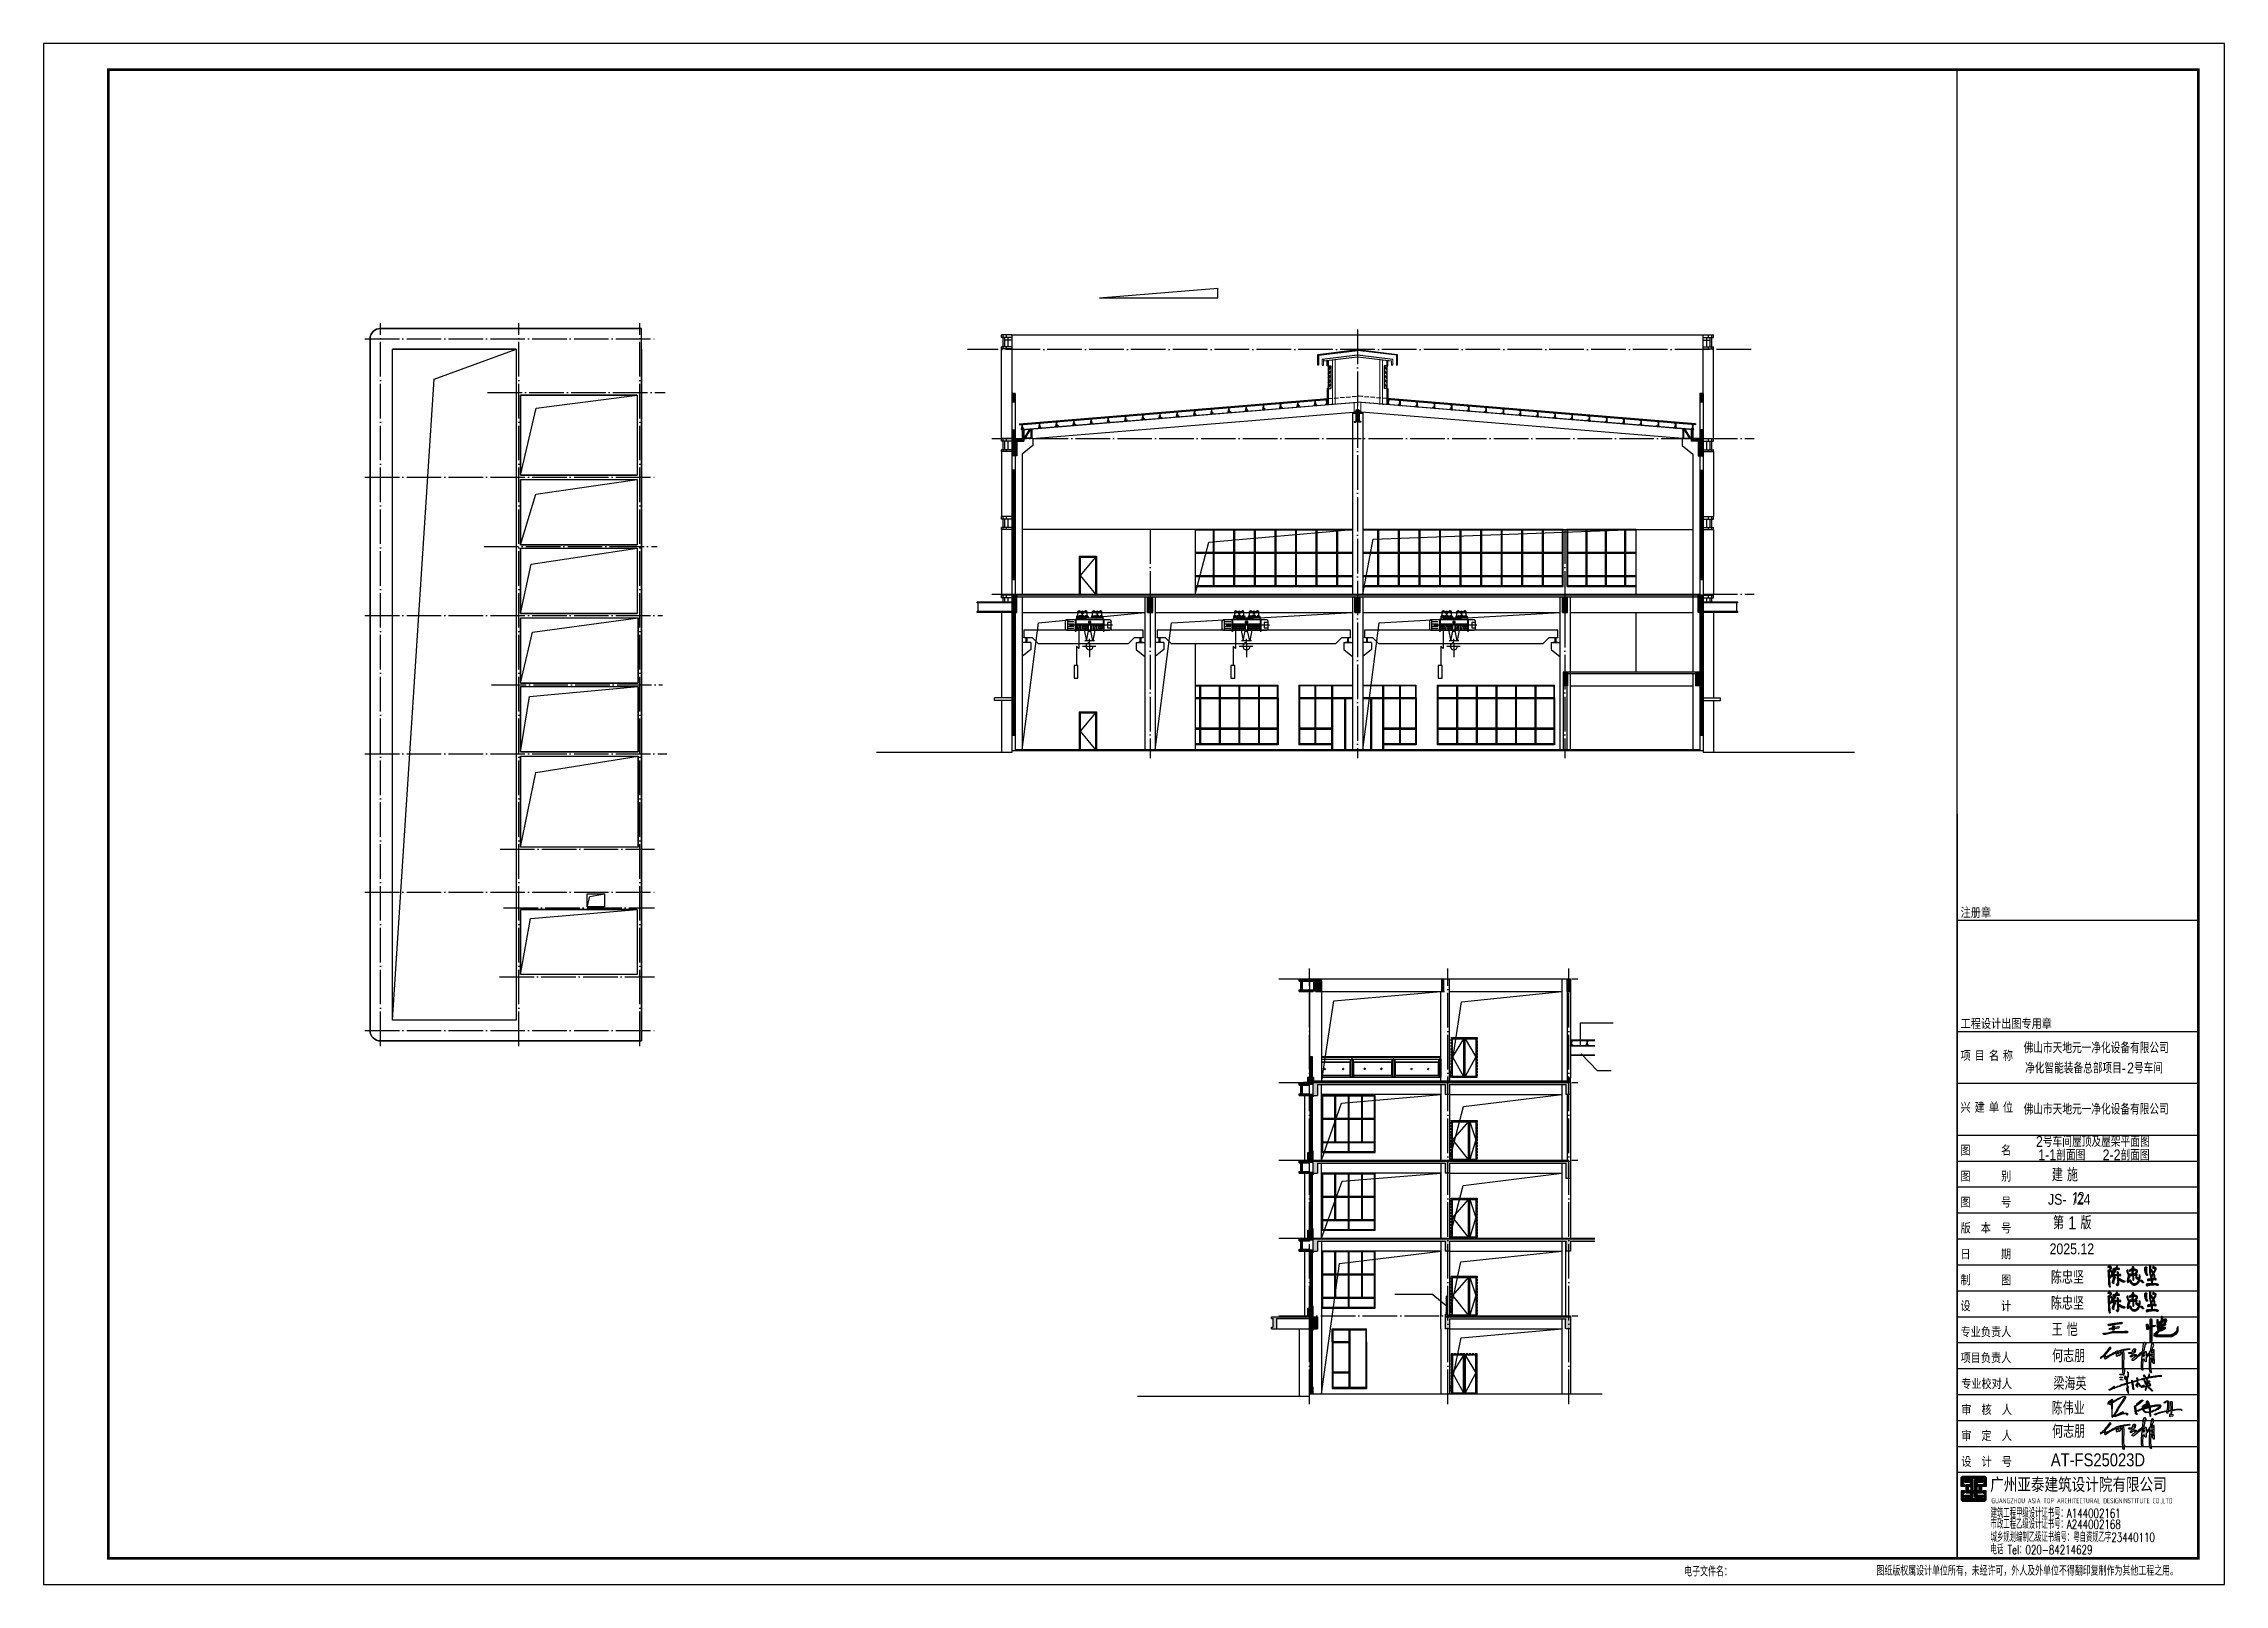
# Model space of a CAD drawing. Extents: x -1041549 to 749950, y -354245 to 17554.
# Drawn here: x 623800 to 749950, y -173896 to -84796 of the extents above; entities that cross this region are included whole.
import ezdxf

# ---------------------------------------------------------------- set-up
doc = ezdxf.new("R2010")
doc.units = 0
doc.header["$LTSCALE"] = 1000
doc.header["$MEASUREMENT"] = 0
for name, pattern in [('DASH', [0.35, 0.25, -0.1]), ('DOTE', [2.42, 2, -0.2, 0.02, -0.2]), ('HIDDEN', [7.5, 5, -2.5])]:
    doc.linetypes.add(name, pattern=pattern)
for name, color, linetype in [('116', 1, 'Continuous'), ('13', 13, 'Continuous'), ('14', 1, 'Continuous'), ('2', 2, 'Continuous'), ('3', 2, 'Continuous'), ('_TCH_MASK', 7, 'Continuous'), ('AXIS', 3, 'Continuous'), ('COLU', 7, 'Continuous'), ('DIM_SYMB', 3, 'Continuous'), ('DOTE', 1, 'Continuous'), ('E_BalLib', 8, 'Continuous'), ('E_WINDOW', 4, 'Continuous'), ('LT', 4, 'Continuous'), ('note', 2, 'Continuous'), ('objs', 7, 'Continuous'), ('PUB_DIM', 3, 'Continuous'), ('PUB_HATCH', 8, 'Continuous'), ('PUB_TITLE', 4, 'Continuous'), ('RAS2DXF', 7, 'Continuous'), ('S_FLOOR', 2, 'Continuous'), ('S_STAIR', 2, 'Continuous'), ('STAIR', 2, 'Continuous'), ('WALL', 4, 'Continuous'), ('WINDOW', 3, 'Continuous'), ('中心线', 1, 'Continuous'), ('中粗线', 1, 'DASH'), ('加劲连接板', 4, 'Continuous'), ('图签-Xi$0$RAS2DXF', 7, 'Continuous'), ('填写内容', 7, 'Continuous'), ('实线', 7, 'Continuous'), ('家俱', 8, 'Continuous'), ('柱构件', 1, 'Continuous')]:
    doc.layers.add(name, color=color, linetype=linetype)
doc.styles.add('_HZTXT', font='gs_txt.shx', dxfattribs={"width": 0.8, "bigfont": 'HZTXT.shx'})
doc.styles.add('HT', font='simhei.ttf', dxfattribs={"width": 0.7})
doc.styles.add('hztxt', font='romand_pkpm', dxfattribs={"bigfont": 'gbcbig'})
doc.styles.get("Standard").update_dxf_attribs({"font": 'gbenor.shx', "bigfont": 'gbcbig.shx'})
doc.styles.add('宋体', font='')
doc.styles.get('宋体').set_extended_font_data('宋体')

msp = doc.modelspace()

# ---------------------------------------------------------------- texts
at = {"layer": '13', "color": 7, "style": '_HZTXT', "width": 0.85}
for s, p in [('2号车间屋顶及屋架平面图', (739049, -148598.5)), ('1-1剖面图', (739184.2, -149373.3)), ('2-2剖面图', (742905.5, -149373.3))]:
    msp.add_text(s, height=630, dxfattribs=at).set_placement(p)
at = {"layer": '填写内容'}
msp.add_text('12', height=675, dxfattribs=at).set_placement((741179, -151872.2, -5328))

# ---------------------------------------------------------------- blocks, each defined once
blk = doc.blocks.new('1')
h = blk.add_hatch(color=256)
edge = h.paths.add_edge_path()
edge.add_spline(control_points=[(19572, 62301), (19580, 62297), (19603, 62294), (19600, 62323), (19639, 62338), (19682, 62323), (19744, 62299), (19747, 62213), (19703, 62181), (19682, 62139), (19707, 62121), (19751, 62119), (19809, 62064), (19799, 61999), (19788, 61964), (19795, 61938), (19832, 61997), (19837, 62053), (19874, 62103), (19897, 62158), (19873, 62157), (19854, 62152), (19851, 62121), (19805, 62127), (19786, 62171), (19818, 62203), (19861, 62213), (19895, 62230), (19938, 62219), (19942, 62267), (19953, 62302), (19985, 62318), (20008, 62315), (20023, 62291), (19986, 62274), (19978, 62223), (20033, 62219), (20068, 62234), (20104, 62216), (20107, 62198), (20101, 62175), (20042, 62185), (19968, 62202), (19932, 62117), (19907, 62050), (19869, 61996), (19833, 61957), (19845, 61927), (19907, 61934), (19948, 61935), (20012, 61935), (20010, 61974), (20017, 62009), (19982, 62036), (19997, 62062), (20022, 62061), (20051, 62047), (20065, 62003), (20035, 61942), (20096, 61943), (20128, 61953), (20172, 61943), (20175, 61922), (20169, 61906), (20140, 61875), (20066, 61916), (20069, 61829), (20065, 61783), (20069, 61733), (20077, 61726), (20085, 61727), (20084, 61742), (20107, 61746), (20133, 61748), (20153, 61715), (20201, 61700), (20240, 61667), (20285, 61656), (20316, 61636), (20351, 61653), (20368, 61629), (20347, 61612), (20318, 61603), (20270, 61602), (20202, 61631), (20153, 61672), (20098, 61691), (20081, 61677), (20066, 61662), (20079, 61600), (20078, 61535), (20062, 61468), (20035, 61433), (20006, 61448), (19990, 61469), (19931, 61466), (19967, 61489), (19984, 61503), (20003, 61494), (20026, 61497), (20028, 61651), (19990, 61739), (20019, 61892), (19951, 61891), (19889, 61899), (19818, 61853), (19777, 61858), (19744, 61880), (19729, 61827), (19704, 61782), (19634, 61814), (19652, 61732), (19640, 61690), (19659, 61667), (19668, 61648), (19668, 61631), (19666, 61602), (19672, 61568), (19678, 61520), (19673, 61473), (19665, 61420), (19701, 61398), (19677, 61365), (19642, 61383), (19597, 61482), (19603, 61701), (19591, 61903), (19579, 62035), (19592, 62056), (19614, 62066), (19644, 62064), (19642, 62024), (19642, 61965), (19649, 61908), (19636, 61846), (19669, 61838), (19695, 61891), (19742, 61932), (19750, 61995), (19752, 62044), (19718, 62072), (19667, 62093), (19619, 62074), (19576, 62091), (19569, 62126), (19611, 62149), (19655, 62178), (19682, 62220), (19698, 62279), (19644, 62273), (19613, 62280), (19583, 62262), (19569, 62277), (19565, 62304), (19572, 62301)], knot_values=[0, 0, 0, 0, 25.884331, 45.146958, 66.479267, 132.372386, 183.629541, 249.136898, 338.941564, 353.726241, 367.890447, 418.054505, 489.468766, 573.74897, 593.907625, 606.900293, 633.905098, 723.77363, 816.100985, 837.806147, 855.399799, 870.792116, 894.555377, 927.610303, 971.324109, 1008.538417, 1044.472281, 1103.725286, 1123.010919, 1158.076729, 1209.446543, 1237.816404, 1256.192258, 1274.098606, 1306.086355, 1353.726899, 1372.802995, 1452.547703, 1464.511229, 1485.578121, 1503.259404, 1524.004169, 1639.347069, 1691.324781, 1775.26467, 1856.058899, 1900.276122, 1911.35221, 1943.559666, 2052.431381, 2076.45349, 2101.155679, 2148.855552, 2184.335502, 2202.97612, 2220.361757, 2253.0384, 2292.00237, 2356.934082, 2371.969429, 2452.062233, 2472.086559, 2490.247834, 2506.748332, 2522.591775, 2609.854265, 2629.940177, 2750.167605, 2767.664688, 2773.898763, 2779.476268, 2789.84602, 2806.233352, 2838.030837, 2862.388346, 2912.377079, 2983.867455, 3012.231928, 3049.243029, 3089.173088, 3101.456803, 3122.45901, 3152.222609, 3198.178157, 3259.94693, 3369.294473, 3396.541936, 3417.930358, 3432.27997, 3456.748711, 3592.025738, 3626.753462, 3673.316273, 3690.28127, 3716.894538, 3758.619, 3784.87603, 3802.686178, 3825.334006, 3841.112822, 3861.740188, 4214.66915, 4229.977201, 4250.154736, 4374.204511, 4447.590744, 4475.296283, 4500.911409, 4542.182438, 4597.956987, 4634.333597, 4710.448974, 4746.504422, 4766.609563, 4794.246064, 4808.253429, 4818.762977, 4880.227101, 4910.175458, 4963.4827, 5028.011947, 5043.362455, 5074.738615, 5101.980624, 5144.469262, 5395.442128, 5741.667345, 5760.468443, 5788.468415, 5807.223992, 5834.22941, 5856.710805, 5909.695777, 6018.243111, 6047.412488, 6059.865072, 6106.418981, 6191.085927, 6252.932473, 6288.064831, 6329.781822, 6375.229217, 6447.974601, 6473.98292, 6499.291979, 6536.044703, 6601.556585, 6657.161212, 6697.136548, 6734.173708, 6778.414076, 6802.989285, 6817.596061, 6841.081825, 6841.081825, 6841.081825, 6841.081825], degree=3, periodic=0)
h = blk.add_hatch(color=256)
edge = h.paths.add_edge_path()
edge.add_spline(control_points=[(20571, 62089), (20570, 62099), (20567, 62117), (20567, 62153), (20616, 62179), (20653, 62191), (20685, 62190), (20691, 62220), (20694, 62244), (20680, 62285), (20713, 62296), (20745, 62295), (20774, 62265), (20763, 62232), (20752, 62216), (20740, 62203), (20750, 62182), (20781, 62185), (20819, 62182), (20867, 62168), (20920, 62147), (20938, 62088), (20923, 62030), (20901, 61996), (20873, 61972), (20905, 61967), (20914, 61944), (20919, 61908), (20851, 61927), (20811, 61908), (20749, 61918), (20760, 61858), (20762, 61808), (20762, 61739), (20761, 61697), (20742, 61681), (20708, 61680), (20731, 61726), (20709, 61786), (20734, 61907), (20637, 61902), (20600, 61904), (20561, 61905), (20589, 61871), (20537, 61877), (20569, 61862), (20581, 61847), (20577, 61816), (20551, 61784), (20532, 61732), (20528, 61675), (20492, 61622), (20543, 61594), (20493, 61597), (20490, 61556), (20455, 61615), (20461, 61663), (20474, 61746), (20495, 61812), (20495, 61870), (20530, 61877), (20512, 61896), (20500, 61934), (20465, 62002), (20446, 62066), (20435, 62127), (20466, 62148), (20508, 62139), (20505, 62062), (20510, 62004), (20549, 61956), (20595, 61967), (20629, 61966), (20689, 61950), (20671, 62023), (20680, 62061), (20682, 62139), (20636, 62113), (20602, 62111), (20589, 62088), (20571, 62084), (20571, 62089)], knot_values=[0, 0, 0, 0, 29.135606, 56.755033, 99.176577, 174.688397, 176.214623, 195.326569, 239.578318, 271.639943, 295.525861, 327.722224, 367.765785, 397.377228, 421.496267, 429.123614, 446.975119, 473.321906, 514.643686, 562.029169, 623.542363, 675.150032, 729.584287, 796.442255, 800.757388, 830.384219, 842.68176, 880.929104, 893.234048, 1026.027751, 1035.18538, 1055.06923, 1156.135886, 1227.811536, 1255.641092, 1275.180568, 1299.648305, 1325.974722, 1385.469868, 1517.667305, 1557.467317, 1641.42565, 1642.951877, 1669.056172, 1691.277558, 1712.031125, 1726.095934, 1755.111376, 1792.004, 1850.91614, 1915.27759, 1973.728428, 1994.254744, 2027.928847, 2047.260396, 2079.906995, 2147.440159, 2227.921809, 2315.264465, 2366.423394, 2378.726063, 2384.225997, 2430.615527, 2509.131141, 2603.207751, 2645.935406, 2670.061283, 2704.493964, 2749.657551, 2866.939746, 2886.357907, 2919.9357, 2988.685201, 3023.789356, 3042.153055, 3171.788222, 3193.355546, 3224.818837, 3281.52994, 3294.475445, 3309.738115, 3309.738115, 3309.738115, 3309.738115], degree=3, periodic=0)
edge = h.paths.add_edge_path(flags=16)
edge.add_spline(control_points=[(20740, 61961), (20752, 61957), (20778, 61954), (20815, 61987), (20847, 62020), (20884, 62059), (20873, 62122), (20813, 62129), (20749, 62144), (20739, 62087), (20728, 62033), (20751, 61992), (20736, 61962), (20740, 61961)], knot_values=[0, 0, 0, 0, 38.563907, 70.048674, 141.193957, 180.385001, 224.720125, 300.079383, 352.647117, 371.607594, 459.505059, 509.894327, 522.778058, 522.778058, 522.778058, 522.778058], degree=3, periodic=0)
edge = h.paths.add_edge_path()
edge.add_spline(control_points=[(20997, 61769), (21006, 61790), (21007, 61847), (21004, 61898), (21023, 61950), (21043, 61884), (21054, 61829), (21053, 61703), (21002, 61589), (20930, 61509), (20850, 61454), (20762, 61453), (20683, 61485), (20633, 61537), (20598, 61576), (20592, 61618), (20559, 61606), (20551, 61649), (20574, 61674), (20613, 61688), (20636, 61653), (20657, 61625), (20652, 61574), (20708, 61538), (20772, 61500), (20855, 61521), (20930, 61583), (20959, 61644), (20987, 61706), (20931, 61729), (20895, 61763), (20844, 61797), (20846, 61841), (20889, 61841), (20925, 61810), (20960, 61792), (20983, 61750), (20995, 61764), (20997, 61769)], knot_values=[0, 0, 0, 0, 69.146956, 160.1596, 170.538994, 209.661681, 270.012271, 403.939801, 542.734199, 644.983518, 723.105421, 825.487809, 891.676049, 978.262277, 1032.345249, 1056.858046, 1077.976258, 1106.970714, 1149.979702, 1174.026828, 1219.553341, 1253.030917, 1279.458469, 1362.955829, 1420.988415, 1503.521239, 1595.894421, 1698.776267, 1734.120383, 1754.013834, 1858.704988, 1895.236876, 1928.173776, 1955.774783, 1999.197238, 2067.92374, 2088.795082, 2105.194045, 2105.194045, 2105.194045, 2105.194045], degree=3, periodic=0)
edge = h.paths.add_edge_path()
edge.add_spline(control_points=[(21179, 61557), (21185, 61559), (21196, 61562), (21214, 61573), (21197, 61598), (21173, 61623), (21158, 61665), (21125, 61687), (21099, 61680), (21074, 61664), (21086, 61627), (21122, 61602), (21154, 61587), (21172, 61554), (21179, 61557)], knot_values=[0, 0, 0, 0, 20.452144, 35.584474, 50.711265, 95.771901, 149.522495, 176.842895, 204.491798, 225.356726, 257.446545, 297.982839, 354.383923, 376.85309, 376.85309, 376.85309, 376.85309], degree=3, periodic=0)
h = blk.add_hatch(color=256)
edge = h.paths.add_edge_path()
edge.add_spline(control_points=[(21355, 61904), (21364, 61901), (21389, 61906), (21391, 61942), (21369, 61966), (21348, 62010), (21341, 62078), (21337, 62167), (21359, 62236), (21340, 62304), (21291, 62292), (21263, 62245), (21270, 62165), (21278, 62059), (21298, 61963), (21339, 61918), (21350, 61906), (21355, 61904)], knot_values=[0, 0, 0, 0, 28.307819, 57.769968, 88.507694, 124.345644, 201.226436, 291.546925, 386.640984, 427.045053, 463.957404, 503.597358, 586.749077, 692.132742, 831.729336, 860.655764, 877.274161, 877.274161, 877.274161, 877.274161], degree=3, periodic=0)
edge = h.paths.add_edge_path()
edge.add_spline(control_points=[(21478, 62338), (21482, 62349), (21497, 62365), (21537, 62368), (21551, 62310), (21526, 62239), (21545, 62181), (21541, 62131), (21559, 62136), (21558, 62157), (21597, 62149), (21601, 62108), (21632, 62082), (21637, 62048), (21671, 62045), (21685, 62095), (21705, 62141), (21724, 62183), (21726, 62224), (21684, 62233), (21656, 62238), (21611, 62229), (21624, 62278), (21635, 62311), (21679, 62311), (21718, 62276), (21784, 62252), (21785, 62170), (21751, 62104), (21719, 62041), (21687, 62006), (21691, 61964), (21719, 61927), (21719, 61877), (21728, 61832), (21698, 61819), (21672, 61829), (21685, 61871), (21669, 61897), (21645, 61942), (21626, 61873), (21598, 61857), (21582, 61822), (21590, 61785), (21632, 61755), (21684, 61757), (21741, 61767), (21785, 61748), (21792, 61695), (21749, 61703), (21714, 61722), (21672, 61698), (21622, 61713), (21610, 61663), (21615, 61630), (21617, 61588), (21610, 61556), (21633, 61511), (21700, 61531), (21763, 61516), (21828, 61505), (21880, 61503), (21900, 61470), (21878, 61455), (21847, 61463), (21805, 61448), (21789, 61477), (21746, 61484), (21685, 61474), (21608, 61478), (21532, 61469), (21458, 61456), (21400, 61430), (21332, 61425), (21331, 61472), (21345, 61507), (21419, 61523), (21489, 61519), (21559, 61514), (21589, 61539), (21564, 61587), (21561, 61629), (21566, 61699), (21514, 61689), (21470, 61688), (21429, 61669), (21378, 61655), (21388, 61700), (21395, 61739), (21460, 61732), (21497, 61741), (21552, 61726), (21544, 61767), (21530, 61799), (21532, 61834), (21530, 61863), (21550, 61868), (21566, 61867), (21593, 61889), (21589, 61937), (21626, 61963), (21633, 62002), (21586, 62024), (21585, 62075), (21560, 62092), (21543, 62110), (21528, 62088), (21535, 62056), (21531, 62011), (21546, 61957), (21543, 61918), (21561, 61880), (21539, 61875), (21508, 61869), (21511, 61928), (21477, 61995), (21480, 62131), (21491, 62248), (21474, 62325), (21478, 62338)], knot_values=[0, 0, 0, 0, 33.044335, 61.251559, 99.834577, 179.128309, 287.136684, 293.626372, 304.222081, 321.89763, 341.298681, 389.773321, 429.085753, 460.442942, 474.232403, 515.991121, 584.308958, 637.767202, 657.954884, 691.823055, 741.128844, 758.065346, 807.166317, 833.831578, 862.130535, 917.991356, 996.755558, 1037.203318, 1142.638209, 1218.442181, 1252.732265, 1276.226342, 1336.503053, 1385.433818, 1428.380168, 1453.515176, 1466.493699, 1503.117911, 1551.071281, 1569.222269, 1627.379835, 1663.025516, 1676.825009, 1740.091224, 1754.845074, 1829.056576, 1885.438295, 1925.71278, 1963.797638, 1989.198548, 2029.628044, 2083.630005, 2120.953101, 2156.437268, 2204.47303, 2228.678411, 2281.499038, 2300.604307, 2369.267547, 2442.13093, 2503.488696, 2570.218577, 2584.683942, 2600.307132, 2632.675176, 2686.308392, 2700.819843, 2724.022955, 2805.947354, 2890.997252, 2950.384119, 3037.924619, 3107.921476, 3157.83015, 3194.326335, 3222.848242, 3266.710561, 3397.422524, 3448.986685, 3465.135887, 3504.331042, 3578.987713, 3627.287973, 3648.561463, 3714.591085, 3763.895937, 3794.763936, 3834.894401, 3859.029715, 3911.711329, 3981.003943, 4010.13641, 4031.012851, 4076.58641, 4126.740687, 4136.881334, 4154.006975, 4177.675014, 4186.981897, 4253.331546, 4297.040805, 4309.985415, 4366.046749, 4416.141427, 4443.239008, 4459.260558, 4473.78132, 4505.628004, 4556.902588, 4607.722143, 4668.386119, 4688.700879, 4702.736788, 4724.899117, 4772.03031, 4827.839253, 4966.129027, 5153.423369, 5192.879366, 5192.879366, 5192.879366, 5192.879366], degree=3, periodic=0)
h = blk.add_hatch(color=256)
edge = h.paths.add_edge_path()
edge.add_spline(control_points=[(19815, 61531), (19826, 61527), (19863, 61523), (19831, 61575), (19842, 61624), (19859, 61692), (19882, 61752), (19923, 61799), (19895, 61851), (19862, 61841), (19830, 61826), (19828, 61748), (19797, 61673), (19785, 61599), (19793, 61554), (19811, 61543), (19813, 61532), (19815, 61531)], knot_values=[0, 0, 0, 0, 33.43765, 69.500786, 122.128847, 193.046237, 274.558494, 318.271131, 366.985344, 396.539847, 410.74842, 473.090773, 591.202533, 667.582671, 698.228829, 717.806149, 725.687829, 725.687829, 725.687829, 725.687829], degree=3, periodic=0)
for points, knots in [([(19572, 62301), (19580, 62297), (19603, 62294), (19600, 62323), (19639, 62338), (19682, 62323), (19744, 62299), (19747, 62213), (19703, 62181), (19682, 62139), (19707, 62121), (19751, 62119), (19809, 62064), (19799, 61999), (19788, 61964), (19795, 61938), (19832, 61997), (19837, 62053), (19874, 62103), (19897, 62158), (19873, 62157), (19854, 62152), (19851, 62121), (19805, 62127), (19786, 62171), (19818, 62203), (19861, 62213), (19895, 62230), (19938, 62219), (19942, 62267), (19953, 62302), (19985, 62318), (20008, 62315), (20023, 62291), (19986, 62274), (19978, 62223), (20033, 62219), (20068, 62234), (20104, 62216), (20107, 62198), (20101, 62175), (20042, 62185), (19968, 62202), (19932, 62117), (19907, 62050), (19869, 61996), (19833, 61957), (19845, 61927), (19907, 61934), (19948, 61935), (20012, 61935), (20010, 61974), (20017, 62009), (19982, 62036), (19997, 62062), (20022, 62061), (20051, 62047), (20065, 62003), (20035, 61942), (20096, 61943), (20128, 61953), (20172, 61943), (20175, 61922), (20169, 61906), (20140, 61875), (20066, 61916), (20069, 61829), (20065, 61783), (20069, 61733), (20077, 61726), (20085, 61727), (20084, 61742), (20107, 61746), (20133, 61748), (20153, 61715), (20201, 61700), (20240, 61667), (20285, 61656), (20316, 61636), (20351, 61653), (20368, 61629), (20347, 61612), (20318, 61603), (20270, 61602), (20202, 61631), (20153, 61672), (20098, 61691), (20081, 61677), (20066, 61662), (20079, 61600), (20078, 61535), (20062, 61468), (20035, 61433), (20006, 61448), (19990, 61469), (19931, 61466), (19967, 61489), (19984, 61503), (20003, 61494), (20026, 61497), (20028, 61651), (19990, 61739), (20019, 61892), (19951, 61891), (19889, 61899), (19818, 61853), (19777, 61858), (19744, 61880), (19729, 61827), (19704, 61782), (19634, 61814), (19652, 61732), (19640, 61690), (19659, 61667), (19668, 61648), (19668, 61631), (19666, 61602), (19672, 61568), (19678, 61520), (19673, 61473), (19665, 61420), (19701, 61398), (19677, 61365), (19642, 61383), (19597, 61482), (19603, 61701), (19591, 61903), (19579, 62035), (19592, 62056), (19614, 62066), (19644, 62064), (19642, 62024), (19642, 61965), (19649, 61908), (19636, 61846), (19669, 61838), (19695, 61891), (19742, 61932), (19750, 61995), (19752, 62044), (19718, 62072), (19667, 62093), (19619, 62074), (19576, 62091), (19569, 62126), (19611, 62149), (19655, 62178), (19682, 62220), (19698, 62279), (19644, 62273), (19613, 62280), (19583, 62262), (19569, 62277), (19565, 62304), (19572, 62301)], [0, 0, 0, 0, 25.884331, 45.146958, 66.479267, 132.372386, 183.629541, 249.136898, 338.941564, 353.726241, 367.890447, 418.054505, 489.468766, 573.74897, 593.907625, 606.900293, 633.905098, 723.77363, 816.100985, 837.806147, 855.399799, 870.792116, 894.555377, 927.610303, 971.324109, 1008.538417, 1044.472281, 1103.725286, 1123.010919, 1158.076729, 1209.446543, 1237.816404, 1256.192258, 1274.098606, 1306.086355, 1353.726899, 1372.802995, 1452.547703, 1464.511229, 1485.578121, 1503.259404, 1524.004169, 1639.347069, 1691.324781, 1775.26467, 1856.058899, 1900.276122, 1911.35221, 1943.559666, 2052.431381, 2076.45349, 2101.155679, 2148.855552, 2184.335502, 2202.97612, 2220.361757, 2253.0384, 2292.00237, 2356.934082, 2371.969429, 2452.062233, 2472.086559, 2490.247834, 2506.748332, 2522.591775, 2609.854265, 2629.940177, 2750.167605, 2767.664688, 2773.898763, 2779.476268, 2789.84602, 2806.233352, 2838.030837, 2862.388346, 2912.377079, 2983.867455, 3012.231928, 3049.243029, 3089.173088, 3101.456803, 3122.45901, 3152.222609, 3198.178157, 3259.94693, 3369.294473, 3396.541936, 3417.930358, 3432.27997, 3456.748711, 3592.025738, 3626.753462, 3673.316273, 3690.28127, 3716.894538, 3758.619, 3784.87603, 3802.686178, 3825.334006, 3841.112822, 3861.740188, 4214.66915, 4229.977201, 4250.154736, 4374.204511, 4447.590744, 4475.296283, 4500.911409, 4542.182438, 4597.956987, 4634.333597, 4710.448974, 4746.504422, 4766.609563, 4794.246064, 4808.253429, 4818.762977, 4880.227101, 4910.175458, 4963.4827, 5028.011947, 5043.362455, 5074.738615, 5101.980624, 5144.469262, 5395.442128, 5741.667345, 5760.468443, 5788.468415, 5807.223992, 5834.22941, 5856.710805, 5909.695777, 6018.243111, 6047.412488, 6059.865072, 6106.418981, 6191.085927, 6252.932473, 6288.064831, 6329.781822, 6375.229217, 6447.974601, 6473.98292, 6499.291979, 6536.044703, 6601.556585, 6657.161212, 6697.136548, 6734.173708, 6778.414076, 6802.989285, 6817.596061, 6841.081825, 6841.081825, 6841.081825, 6841.081825]), ([(20571, 62089), (20570, 62099), (20567, 62117), (20567, 62153), (20616, 62179), (20653, 62191), (20685, 62190), (20691, 62220), (20694, 62244), (20680, 62285), (20713, 62296), (20745, 62295), (20774, 62265), (20763, 62232), (20752, 62216), (20740, 62203), (20750, 62182), (20781, 62185), (20819, 62182), (20867, 62168), (20920, 62147), (20938, 62088), (20923, 62030), (20901, 61996), (20873, 61972), (20905, 61967), (20914, 61944), (20919, 61908), (20851, 61927), (20811, 61908), (20749, 61918), (20760, 61858), (20762, 61808), (20762, 61739), (20761, 61697), (20742, 61681), (20708, 61680), (20731, 61726), (20709, 61786), (20734, 61907), (20637, 61902), (20600, 61904), (20561, 61905), (20589, 61871), (20537, 61877), (20569, 61862), (20581, 61847), (20577, 61816), (20551, 61784), (20532, 61732), (20528, 61675), (20492, 61622), (20543, 61594), (20493, 61597), (20490, 61556), (20455, 61615), (20461, 61663), (20474, 61746), (20495, 61812), (20495, 61870), (20530, 61877), (20512, 61896), (20500, 61934), (20465, 62002), (20446, 62066), (20435, 62127), (20466, 62148), (20508, 62139), (20505, 62062), (20510, 62004), (20549, 61956), (20595, 61967), (20629, 61966), (20689, 61950), (20671, 62023), (20680, 62061), (20682, 62139), (20636, 62113), (20602, 62111), (20589, 62088), (20571, 62084), (20571, 62089)], [0, 0, 0, 0, 29.135606, 56.755033, 99.176577, 174.688397, 176.214623, 195.326569, 239.578318, 271.639943, 295.525861, 327.722224, 367.765785, 397.377228, 421.496267, 429.123614, 446.975119, 473.321906, 514.643686, 562.029169, 623.542363, 675.150032, 729.584287, 796.442255, 800.757388, 830.384219, 842.68176, 880.929104, 893.234048, 1026.027751, 1035.18538, 1055.06923, 1156.135886, 1227.811536, 1255.641092, 1275.180568, 1299.648305, 1325.974722, 1385.469868, 1517.667305, 1557.467317, 1641.42565, 1642.951877, 1669.056172, 1691.277558, 1712.031125, 1726.095934, 1755.111376, 1792.004, 1850.91614, 1915.27759, 1973.728428, 1994.254744, 2027.928847, 2047.260396, 2079.906995, 2147.440159, 2227.921809, 2315.264465, 2366.423394, 2378.726063, 2384.225997, 2430.615527, 2509.131141, 2603.207751, 2645.935406, 2670.061283, 2704.493964, 2749.657551, 2866.939746, 2886.357907, 2919.9357, 2988.685201, 3023.789356, 3042.153055, 3171.788222, 3193.355546, 3224.818837, 3281.52994, 3294.475445, 3309.738115, 3309.738115, 3309.738115, 3309.738115]), ([(20997, 61769), (21006, 61790), (21007, 61847), (21004, 61898), (21023, 61950), (21043, 61884), (21054, 61829), (21053, 61703), (21002, 61589), (20930, 61509), (20850, 61454), (20762, 61453), (20683, 61485), (20633, 61537), (20598, 61576), (20592, 61618), (20559, 61606), (20551, 61649), (20574, 61674), (20613, 61688), (20636, 61653), (20657, 61625), (20652, 61574), (20708, 61538), (20772, 61500), (20855, 61521), (20930, 61583), (20959, 61644), (20987, 61706), (20931, 61729), (20895, 61763), (20844, 61797), (20846, 61841), (20889, 61841), (20925, 61810), (20960, 61792), (20983, 61750), (20995, 61764), (20997, 61769)], [0, 0, 0, 0, 69.146956, 160.1596, 170.538994, 209.661681, 270.012271, 403.939801, 542.734199, 644.983518, 723.105421, 825.487809, 891.676049, 978.262277, 1032.345249, 1056.858046, 1077.976258, 1106.970714, 1149.979702, 1174.026828, 1219.553341, 1253.030917, 1279.458469, 1362.955829, 1420.988415, 1503.521239, 1595.894421, 1698.776267, 1734.120383, 1754.013834, 1858.704988, 1895.236875, 1928.173776, 1955.774783, 1999.197238, 2067.92374, 2088.795082, 2105.194045, 2105.194045, 2105.194045, 2105.194045]), ([(20740, 61961), (20752, 61957), (20778, 61954), (20815, 61987), (20847, 62020), (20884, 62059), (20873, 62122), (20813, 62129), (20749, 62144), (20739, 62087), (20728, 62033), (20751, 61992), (20736, 61962), (20740, 61961)], [0, 0, 0, 0, 38.563907, 70.048674, 141.193957, 180.385001, 224.720125, 300.079383, 352.647117, 371.607594, 459.505059, 509.894327, 522.778058, 522.778058, 522.778058, 522.778058]), ([(21355, 61904), (21364, 61901), (21389, 61906), (21391, 61942), (21369, 61966), (21348, 62010), (21341, 62078), (21337, 62167), (21359, 62236), (21340, 62304), (21291, 62292), (21263, 62245), (21270, 62165), (21278, 62059), (21298, 61963), (21339, 61918), (21350, 61906), (21355, 61904)], [0, 0, 0, 0, 28.307819, 57.769968, 88.507694, 124.345644, 201.226436, 291.546925, 386.640984, 427.045053, 463.957404, 503.597358, 586.749077, 692.132742, 831.729336, 860.655764, 877.274161, 877.274161, 877.274161, 877.274161]), ([(21478, 62338), (21482, 62349), (21497, 62365), (21537, 62368), (21551, 62310), (21526, 62239), (21545, 62181), (21541, 62131), (21559, 62136), (21558, 62157), (21597, 62149), (21601, 62108), (21632, 62082), (21637, 62048), (21671, 62045), (21685, 62095), (21705, 62141), (21724, 62183), (21726, 62224), (21684, 62233), (21656, 62238), (21611, 62229), (21624, 62278), (21635, 62311), (21679, 62311), (21718, 62276), (21784, 62252), (21785, 62170), (21751, 62104), (21719, 62041), (21687, 62006), (21691, 61964), (21719, 61927), (21719, 61877), (21728, 61832), (21698, 61819), (21672, 61829), (21685, 61871), (21669, 61897), (21645, 61942), (21626, 61873), (21598, 61857), (21582, 61822), (21590, 61785), (21632, 61755), (21684, 61757), (21741, 61767), (21785, 61748), (21792, 61695), (21749, 61703), (21714, 61722), (21672, 61698), (21622, 61713), (21610, 61663), (21615, 61630), (21617, 61588), (21610, 61556), (21633, 61511), (21700, 61531), (21763, 61516), (21828, 61505), (21880, 61503), (21900, 61470), (21878, 61455), (21847, 61463), (21805, 61448), (21789, 61477), (21746, 61484), (21685, 61474), (21608, 61478), (21532, 61469), (21458, 61456), (21400, 61430), (21332, 61425), (21331, 61472), (21345, 61507), (21419, 61523), (21489, 61519), (21559, 61514), (21589, 61539), (21564, 61587), (21561, 61629), (21566, 61699), (21514, 61689), (21470, 61688), (21429, 61669), (21378, 61655), (21388, 61700), (21395, 61739), (21460, 61732), (21497, 61741), (21552, 61726), (21544, 61767), (21530, 61799), (21532, 61834), (21530, 61863), (21550, 61868), (21566, 61867), (21593, 61889), (21589, 61937), (21626, 61963), (21633, 62002), (21586, 62024), (21585, 62075), (21560, 62092), (21543, 62110), (21528, 62088), (21535, 62056), (21531, 62011), (21546, 61957), (21543, 61918), (21561, 61880), (21539, 61875), (21508, 61869), (21511, 61928), (21477, 61995), (21480, 62131), (21491, 62248), (21474, 62325), (21478, 62338)], [0, 0, 0, 0, 33.044335, 61.251559, 99.834577, 179.128309, 287.136684, 293.626372, 304.222081, 321.89763, 341.298681, 389.773321, 429.085753, 460.442942, 474.232403, 515.991121, 584.308958, 637.767202, 657.954884, 691.823055, 741.128844, 758.065346, 807.166317, 833.831578, 862.130535, 917.991356, 996.755558, 1037.203318, 1142.638209, 1218.442181, 1252.732265, 1276.226342, 1336.503053, 1385.433818, 1428.380168, 1453.515176, 1466.493699, 1503.117911, 1551.071281, 1569.222269, 1627.379835, 1663.025516, 1676.825009, 1740.091224, 1754.845074, 1829.056576, 1885.438295, 1925.71278, 1963.797638, 1989.198547, 2029.628044, 2083.630005, 2120.953101, 2156.437268, 2204.47303, 2228.678411, 2281.499038, 2300.604307, 2369.267547, 2442.13093, 2503.488696, 2570.218577, 2584.683942, 2600.307132, 2632.675176, 2686.308392, 2700.819843, 2724.022955, 2805.947354, 2890.997252, 2950.384119, 3037.924619, 3107.921476, 3157.83015, 3194.326335, 3222.848242, 3266.710561, 3397.422524, 3448.986685, 3465.135887, 3504.331042, 3578.987713, 3627.287973, 3648.561463, 3714.591085, 3763.895937, 3794.763936, 3834.894401, 3859.029715, 3911.711329, 3981.003943, 4010.13641, 4031.012851, 4076.58641, 4126.740687, 4136.881334, 4154.006975, 4177.675014, 4186.981897, 4253.331546, 4297.040805, 4309.985415, 4366.046749, 4416.141427, 4443.239008, 4459.260558, 4473.78132, 4505.628004, 4556.902588, 4607.722143, 4668.386119, 4688.700879, 4702.736788, 4724.899117, 4772.03031, 4827.839253, 4966.129027, 5153.423369, 5192.879366, 5192.879366, 5192.879366, 5192.879366]), ([(19815, 61531), (19826, 61527), (19863, 61523), (19831, 61575), (19842, 61624), (19859, 61692), (19882, 61752), (19923, 61799), (19895, 61851), (19862, 61841), (19830, 61826), (19828, 61748), (19797, 61673), (19785, 61599), (19793, 61554), (19811, 61543), (19813, 61532), (19815, 61531)], [0, 0, 0, 0, 33.43765, 69.500786, 122.128847, 193.046237, 274.558494, 318.271131, 366.985344, 396.539847, 410.74842, 473.090773, 591.202533, 667.582671, 698.228829, 717.806149, 725.687829, 725.687829, 725.687829, 725.687829]), ([(21179, 61557), (21185, 61559), (21196, 61562), (21214, 61573), (21197, 61598), (21173, 61623), (21158, 61665), (21125, 61687), (21099, 61680), (21074, 61664), (21086, 61627), (21122, 61602), (21154, 61587), (21172, 61554), (21179, 61557)], [0, 0, 0, 0, 20.452144, 35.584474, 50.711265, 95.771901, 149.522495, 176.842895, 204.491798, 225.356726, 257.446545, 297.982839, 354.383923, 376.85309, 376.85309, 376.85309, 376.85309])]:
    blk.add_open_spline(points, degree=3, knots=knots)
blk = doc.blocks.new('图签-Xi$0$A$C38097BB6')
at = {"linetype": 'Continuous'}
h = blk.add_hatch(color=4, dxfattribs=at)
h.dxf.hatch_style = 1
h.paths.add_polyline_path([(254, 848), (254, 800), (254, 738), (268, 738), (302, 731), (453, 827), (473, 848), (761, 991), (774, 991), (781, 875), (815, 848), (863, 868), (870, 889), (891, 889), (932, 861), (993, 937), (1014, 976), (1002, 995), (966, 984), (966, 1032), (946, 1058), (1048, 1080), (1062, 998), (1062, 697), (1062, 383), (1075, 123), (1096, 68), (1137, 61), (1144, 253), (1123, 253), (1103, 362), (1123, 978), (1096, 1101), (1390, 1142), (1369, 1190), (1356, 1190), (1144, 1162), (1133, 1155), (1089, 1142), (1007, 1128), (981, 1121), (945, 1108), (933, 1104), (921, 1101), (891, 1094), (866, 1090), (822, 1080), (798, 1071), (770, 1059), (713, 1025), (696, 1014), (644, 991), (627, 980), (583, 957), (560, 941), (521, 923), (513, 917), (502, 903), (487, 889), (405, 861), (405, 848), (316, 820), (282, 882), (275, 882), (248, 909), (200, 882), (166, 848), (145, 827), (108, 810), (63, 788), (83, 759), (131, 779), (166, 813), (228, 837)])
h.paths.add_polyline_path([(836, 950), (843, 1025), (904, 1039), (897, 984), (863, 950)], flags=16)
h = blk.add_hatch(color=4, dxfattribs=at)
h.dxf.hatch_style = 1
h.paths.add_polyline_path([(248, 909), (275, 882), (405, 1039), (514, 1162), (535, 1190), (535, 1231), (480, 1231), (431, 1170), (405, 1135), (371, 1081), (350, 1046)])
h = blk.add_hatch(color=4, dxfattribs=at)
h.dxf.hatch_style = 1
h.paths.add_polyline_path([(1561, 923), (1554, 964), (1629, 1032), (1643, 1162), (1622, 1183), (1575, 1183), (1527, 1128), (1499, 1025), (1356, 1019), (1335, 998), (1349, 964), (1499, 964), (1513, 916), (1417, 868), (1417, 813), (1451, 800), (1520, 854), (1650, 875), (1629, 827), (1492, 711), (1492, 663), (1547, 656), (1602, 683), (1711, 786), (1814, 875), (1923, 991), (1951, 998), (1951, 909), (1937, 896), (1917, 519), (1910, 253), (1923, 225), (1964, 218), (1971, 232), (1958, 341), (1971, 697), (2040, 697), (2040, 677), (2067, 608), (2115, 601), (2115, 772), (2156, 820), (2259, 943), (2272, 991), (2286, 991), (2286, 800), (2272, 608), (2272, 239), (2306, 102), (2354, 102), (2347, 129), (2313, 355), (2327, 759), (2361, 745), (2373, 746), (2375, 752), (2416, 759), (2423, 663), (2402, 670), (2395, 704), (2382, 704), (2382, 725), (2368, 725), (2382, 615), (2436, 533), (2450, 533), (2484, 526), (2484, 663), (2471, 772), (2471, 1128), (2423, 1142), (2416, 1005), (2354, 1005), (2368, 1149), (2382, 1183), (2395, 1183), (2409, 1231), (2457, 1326), (2436, 1409), (2402, 1429), (2361, 1402), (2320, 1231), (2313, 1183), (2300, 1067), (2259, 1025), (2252, 998), (2224, 971), (2224, 964), (2142, 882), (2115, 868), (2122, 1039), (2101, 1053), (2074, 1053), (2053, 1012), (2005, 991), (2026, 1162), (2067, 1381), (2115, 1381), (2088, 1443), (2060, 1477), (2033, 1477), (2005, 1402), (1971, 1162), (1964, 1080), (1896, 1012), (1869, 998), (1814, 943), (1787, 930), (1787, 909), (1725, 868), (1684, 848), (1698, 889), (1677, 923)])
h.paths.add_polyline_path([(1561, 1046), (1595, 1121), (1608, 1108), (1595, 1060)], flags=16)
h.paths.add_polyline_path([(2005, 978), (2019, 978), (2026, 868), (2012, 834), (1992, 834)], flags=16)
h.paths.add_polyline_path([(2341, 861), (2347, 937), (2402, 943), (2389, 896)], flags=16)
h.paths.add_polyline_path([(2382, 812), (2382, 841), (2416, 854), (2416, 807)], flags=16)
for p, q in [((248, 909), (350, 1046)), ((1014, 976), (1002, 995))]:
    blk.add_line(p, q, dxfattribs=at)
at = {"layer": '图签-Xi$0$RAS2DXF', "color": 0}
for points in [[(145, 827, 0), (108, 810, 0), (63, 788, 0), (83, 759, 0), (131, 779, 0), (166, 813, 0), (228, 837, 0), (254, 848, 0), (254, 800, 0), (254, 738, 0), (268, 738, 0), (302, 731, 0), (453, 827, 0), (473, 848, 0), (761, 991, 0), (774, 991, 0), (781, 875, 0), (815, 848, 0), (863, 868, 0), (870, 889, 0), (891, 889, 0), (932, 861, 0), (993, 937, 0), (1014, 976, 0)], [(145, 827, 0), (166, 848, 0), (200, 882, 0), (248, 909, 0), (275, 882, 0), (282, 882, 0), (316, 820, 0), (405, 848, 0), (405, 861, 0), (487, 889, 0), (502, 903, 0), (513, 917, 0), (521, 923, 0), (560, 941, 0), (583, 957, 0), (627, 980, 0), (644, 991, 0), (696, 1014, 0), (713, 1025, 0), (770, 1059, 0), (798, 1071, 0), (822, 1080, 0), (866, 1090, 0), (891, 1094, 0), (921, 1101, 0), (933, 1104, 0), (945, 1108, 0), (981, 1121, 0), (1007, 1128, 0), (1089, 1142, 0), (1133, 1155, 0), (1144, 1162, 0), (1356, 1190, 0), (1369, 1190, 0), (1390, 1142, 0), (1096, 1101, 0), (1123, 978, 0), (1103, 362, 0), (1123, 253, 0), (1144, 253, 0), (1137, 61, 0), (1096, 68, 0), (1075, 123, 0), (1062, 383, 0), (1062, 697, 0), (1062, 998, 0), (1048, 1080, 0), (946, 1058, 0), (966, 1032, 0), (966, 984, 0), (1002, 995, 0)], [(275, 882, 0), (405, 1039, 0), (514, 1162, 0), (535, 1190, 0), (535, 1231, 0), (480, 1231, 0), (431, 1170, 0), (405, 1135, 0), (371, 1081, 0), (350, 1046, 0), (350, 1046, 0), (350, 1046, 0)], [(836, 950, 0), (843, 1025, 0), (904, 1039, 0), (897, 984, 0), (863, 950, 0), (836, 950, 0)], [(2361, 745, 0), (2327, 759, 0), (2313, 355, 0), (2347, 129, 0), (2354, 102, 0), (2306, 102, 0), (2272, 239, 0), (2272, 608, 0), (2286, 800, 0), (2286, 991, 0), (2272, 991, 0), (2259, 943, 0), (2156, 820, 0), (2115, 772, 0), (2115, 601, 0), (2067, 608, 0), (2040, 677, 0), (2040, 697, 0), (1971, 697, 0), (1958, 341, 0), (1971, 232, 0), (1964, 218, 0), (1923, 225, 0), (1910, 253, 0), (1917, 519, 0), (1937, 896, 0), (1951, 909, 0), (1951, 998, 0), (1923, 991, 0), (1814, 875, 0), (1711, 786, 0), (1602, 683, 0), (1547, 656, 0), (1492, 663, 0), (1492, 711, 0), (1629, 827, 0), (1650, 875, 0), (1520, 854, 0), (1451, 800, 0), (1417, 813, 0), (1417, 868, 0), (1513, 916, 0), (1499, 964, 0), (1349, 964, 0), (1335, 998, 0), (1356, 1019, 0), (1499, 1025, 0), (1527, 1128, 0), (1575, 1183, 0), (1622, 1183, 0), (1643, 1162, 0), (1629, 1032, 0), (1554, 964, 0), (1561, 923, 0), (1677, 923, 0), (1698, 889, 0), (1684, 848, 0), (1725, 868, 0), (1787, 909, 0), (1787, 930, 0), (1814, 943, 0), (1869, 998, 0), (1896, 1012, 0), (1964, 1080, 0), (1971, 1162, 0), (2005, 1402, 0), (2033, 1477, 0), (2060, 1477, 0), (2088, 1443, 0), (2115, 1381, 0), (2067, 1381, 0), (2026, 1162, 0), (2005, 991, 0), (2053, 1012, 0), (2074, 1053, 0), (2101, 1053, 0), (2122, 1039, 0), (2115, 868, 0), (2142, 882, 0), (2224, 964, 0)], [(1608, 1108, 0), (1595, 1121, 0), (1561, 1046, 0), (1595, 1060, 0), (1608, 1108, 0), (1608, 1108, 0)], [(1992, 834, 0), (2005, 978, 0), (2019, 978, 0), (2026, 868, 0), (2012, 834, 0), (1992, 834, 0)], [(2368, 725, 0), (2375, 752, 0), (2416, 759, 0), (2423, 663, 0), (2402, 670, 0), (2395, 704, 0), (2382, 704, 0), (2382, 725, 0), (2368, 725, 0), (2382, 615, 0), (2436, 533, 0), (2450, 533, 0), (2484, 526, 0), (2484, 663, 0), (2471, 772, 0), (2471, 1128, 0), (2423, 1142, 0), (2416, 1005, 0), (2354, 1005, 0), (2368, 1149, 0), (2382, 1183, 0), (2395, 1183, 0), (2409, 1231, 0), (2457, 1326, 0), (2436, 1409, 0), (2402, 1429, 0), (2361, 1402, 0), (2320, 1231, 0), (2313, 1183, 0), (2300, 1067, 0), (2259, 1025, 0), (2252, 998, 0), (2224, 971, 0), (2224, 964, 0), (2224, 964, 0), (2224, 964, 0)], [(2341, 861, 0), (2347, 937, 0), (2402, 943, 0), (2389, 896, 0), (2341, 861, 0)], [(2373, 746, 0), (2361, 745, 0)], [(2382, 807, 0), (2382, 841, 0), (2416, 854, 0), (2416, 807, 0), (2375, 813, 0)]]:
    blk.add_polyline3d(points, dxfattribs=at)
blk = doc.blocks.new('dfgn')
at = {"linetype": 'Continuous'}
h = blk.add_hatch(color=4, dxfattribs=at)
h.dxf.hatch_style = 1
h.paths.add_polyline_path([(1301070, 201420), (1301111, 201425), (1301115, 201429), (1301112, 201433), (1301066, 201426), (1301049, 201424), (1301046, 201421), (1301051, 201416)])
h = blk.add_hatch(color=4, dxfattribs=at)
h.dxf.hatch_style = 1
h.paths.add_polyline_path([(1301257, 201409), (1301272, 201413), (1301273, 201419), (1301257, 201417), (1301257, 201443), (1301256, 201450), (1301252, 201450), (1301250, 201446), (1301250, 201413), (1301241, 201410), (1301238, 201423), (1301231, 201423), (1301233, 201397), (1301239, 201396), (1301242, 201401), (1301250, 201404), (1301250, 201340), (1301252, 201339), (1301257, 201341), (1301257, 201346)])
h = blk.add_hatch(color=4, dxfattribs=at)
h.dxf.hatch_style = 1
h.paths.add_polyline_path([(1301300, 201429), (1301300, 201426), (1301306, 201426), (1301311, 201438), (1301319, 201441), (1301314, 201424), (1301300, 201420), (1301281, 201415), (1301282, 201410), (1301294, 201410), (1301291, 201407), (1301284, 201402), (1301285, 201397), (1301291, 201397), (1301288, 201391), (1301267, 201374), (1301267, 201369), (1301276, 201364), (1301281, 201364), (1301306, 201363), (1301354, 201364), (1301374, 201376), (1301381, 201383), (1301385, 201392), (1301384, 201412), (1301382, 201410), (1301381, 201408), (1301380, 201400), (1301374, 201386), (1301365, 201378), (1301347, 201371), (1301278, 201371), (1301295, 201390), (1301306, 201393), (1301324, 201404), (1301323, 201408), (1301303, 201408), (1301301, 201407), (1301301, 201410), (1301325, 201421), (1301324, 201428), (1301329, 201441), (1301328, 201448), (1301320, 201448), (1301311, 201444), (1301311, 201455), (1301307, 201461), (1301302, 201461), (1301303, 201441), (1301299, 201436), (1301289, 201430), (1301288, 201444), (1301282, 201444), (1301282, 201423), (1301291, 201422)])
h.paths.add_polyline_path([(1301297, 201400), (1301305, 201401), (1301302, 201398), (1301297, 201398)], flags=16)
h = blk.add_hatch(color=4, dxfattribs=at)
h.dxf.hatch_style = 1
h.paths.add_polyline_path([(1301067, 201388), (1301045, 201382), (1301026, 201380), (1301023, 201378), (1301024, 201374), (1301036, 201373), (1301069, 201381), (1301140, 201382), (1301140, 201389), (1301133, 201389), (1301126, 201390)])
h = blk.add_hatch(color=4, dxfattribs=at)
h.dxf.hatch_style = 1
h.paths.add_polyline_path([(1301076, 201394), (1301080, 201406), (1301078, 201415), (1301070, 201415), (1301070, 201408), (1301054, 201403), (1301052, 201399), (1301055, 201397), (1301069, 201399), (1301070, 201394)])
at = {"layer": 'RAS2DXF', "color": 0}
for points in [[(1301051, 201416, 0), (1301046, 201421, 0), (1301049, 201424, 0), (1301066, 201426, 0), (1301112, 201433, 0), (1301115, 201429, 0), (1301111, 201425, 0), (1301070, 201420, 0), (1301051, 201416, 0)], [(1301252, 201339, 0), (1301250, 201340, 0), (1301250, 201404, 0), (1301242, 201401, 0), (1301239, 201396, 0), (1301233, 201397, 0), (1301231, 201423, 0), (1301238, 201423, 0), (1301241, 201410, 0), (1301250, 201413, 0), (1301250, 201446, 0), (1301252, 201450, 0), (1301256, 201450, 0), (1301257, 201443, 0), (1301257, 201417, 0), (1301273, 201419, 0), (1301272, 201413, 0), (1301257, 201409, 0), (1301257, 201346, 0), (1301257, 201341, 0), (1301252, 201339, 0)], [(1301379, 201399, 0), (1301380, 201403, 0), (1301380, 201403, 0), (1301379, 201399, 0), (1301374, 201386, 0), (1301365, 201378, 0), (1301347, 201371, 0), (1301278, 201371, 0), (1301295, 201390, 0), (1301306, 201393, 0), (1301319, 201401, 0), (1301324, 201403, 0), (1301323, 201408, 0), (1301303, 201408, 0), (1301301, 201407, 0), (1301301, 201410, 0), (1301325, 201421, 0), (1301324, 201428, 0), (1301329, 201441, 0), (1301328, 201448, 0), (1301320, 201448, 0), (1301311, 201444, 0), (1301311, 201455, 0), (1301307, 201461, 0), (1301302, 201461, 0), (1301303, 201441, 0), (1301299, 201436, 0), (1301289, 201430, 0), (1301288, 201444, 0), (1301282, 201444, 0), (1301282, 201423, 0), (1301284, 201423, 0), (1301291, 201422, 0), (1301300, 201429, 0), (1301300, 201426, 0), (1301306, 201426, 0), (1301311, 201438, 0), (1301319, 201441, 0), (1301314, 201424, 0), (1301300, 201420, 0), (1301281, 201415, 0), (1301282, 201410, 0), (1301294, 201410, 0), (1301291, 201407, 0), (1301284, 201402, 0), (1301285, 201397, 0), (1301291, 201397, 0), (1301288, 201391, 0), (1301267, 201374, 0), (1301267, 201368, 0), (1301269, 201368, 0), (1301276, 201364, 0), (1301281, 201364, 0), (1301306, 201363, 0), (1301354, 201364, 0), (1301374, 201376, 0), (1301381, 201383, 0), (1301385, 201392, 0), (1301384, 201412, 0)], [(1301024, 201374, 0), (1301023, 201378, 0), (1301026, 201380, 0), (1301045, 201382, 0), (1301067, 201388, 0), (1301126, 201390, 0), (1301133, 201389, 0), (1301140, 201389, 0), (1301140, 201382, 0), (1301069, 201381, 0), (1301036, 201373, 0), (1301024, 201374, 0)], [(1301070, 201394, 0), (1301069, 201399, 0), (1301055, 201397, 0), (1301052, 201399, 0), (1301054, 201403, 0), (1301070, 201408, 0), (1301070, 201415, 0), (1301078, 201415, 0), (1301079, 201409, 0), (1301098, 201412, 0), (1301100, 201411, 0), (1301099, 201405, 0), (1301078, 201401, 0), (1301076, 201394, 0), (1301070, 201394, 0)], [(1301297, 201398, 0), (1301297, 201400, 0), (1301305, 201401, 0), (1301302, 201398, 0), (1301297, 201398, 0)], [(1301380, 201403, 0), (1301381, 201408, 0), (1301382, 201410, 0), (1301384, 201412, 0)]]:
    blk.add_polyline3d(points, dxfattribs=at)
blk = doc.blocks.new('43GGG')
at = {"linetype": 'Continuous'}
for points in [[(-112300, 250039), (-112271, 250058), (-112261, 250063), (-112241, 250073), (-112220, 250078), (-112219, 250076), (-112222, 250067), (-112251, 250022), (-112271, 249991), (-112294, 249954), (-112296, 249950), (-112305, 249941), (-112302, 249935), (-112286, 249937), (-112267, 249945), (-112229, 249956), (-112206, 249956), (-112203, 249947), (-112198, 249949), (-112198, 249958), (-112204, 249961), (-112231, 249961), (-112230, 249964), (-112230, 249970), (-112235, 249970), (-112250, 249962), (-112270, 249952), (-112294, 249942), (-112293, 249945), (-112288, 249956), (-112286, 249956), (-112281, 249965), (-112277, 249974), (-112269, 249985), (-112266, 249988), (-112264, 249994), (-112263, 250000), (-112261, 250001), (-112253, 250013), (-112220, 250060), (-112212, 250077), (-112218, 250083), (-112233, 250081), (-112269, 250066), (-112283, 250058), (-112299, 250047), (-112308, 250043), (-112308, 250054), (-112312, 250061), (-112331, 250044), (-112339, 250032), (-112341, 250025), (-112337, 250025), (-112329, 250039), (-112316, 250051), (-112316, 250034), (-112320, 250030), (-112323, 250020), (-112315, 250019), (-112315, 250025), (-112313, 250025), (-112312, 249991), (-112309, 249993), (-112309, 250032)], [(-112309, 249993), (-112312, 249991), (-112312, 249962), (-112312, 249937), (-112311, 249937), (-112309, 249932), (-112307, 249932), (-112309, 249939)], [(-111966, 249967), (-112003, 249954), (-112001, 249947), (-111994, 249948), (-111982, 249955), (-111972, 249958), (-111941, 249967), (-111913, 249972), (-111914, 249967), (-111914, 249961), (-111908, 249960), (-111905, 249976), (-111901, 249976), (-111891, 249977), (-111889, 249979), (-111884, 249978), (-111886, 249959), (-111889, 249950), (-111895, 249950), (-111895, 249942), (-111897, 249942), (-111895, 249938), (-111891, 249937), (-111888, 249940), (-111871, 249942), (-111867, 249944), (-111868, 249949), (-111882, 249950), (-111878, 249966), (-111877, 249981), (-111861, 249983), (-111857, 249985), (-111857, 249984), (-111854, 249984), (-111854, 249985), (-111853, 249985), (-111838, 249986), (-111817, 249986), (-111816, 249987), (-111812, 249985), (-111807, 249980), (-111804, 249982), (-111812, 249990), (-111844, 249990), (-111877, 249986), (-111877, 250042), (-111880, 250045), (-111886, 250045), (-111883, 249985), (-111904, 249981), (-111901, 249998), (-111899, 250044), (-111906, 250051), (-111909, 250051), (-111917, 250050), (-111933, 250038), (-111934, 250033), (-111926, 250035), (-111917, 250042), (-111909, 250044), (-111907, 250040), (-111907, 250007), (-111911, 249980)]]:
    blk.add_hatch(color=4, dxfattribs=at).paths.add_polyline_path(points)
h = blk.add_hatch(color=4, dxfattribs=at)
h.paths.add_polyline_path([(-112134, 250013), (-112120, 250023), (-112117, 250027), (-112107, 250033), (-112100, 250041), (-112088, 250049), (-112088, 250054), (-112090, 250055), (-112097, 250055), (-112109, 250048), (-112131, 250029), (-112131, 250022), (-112142, 250016), (-112146, 250014), (-112149, 250010), (-112144, 249982), (-112141, 249957), (-112134, 249950), (-112129, 249950), (-112130, 249955), (-112135, 249958), (-112141, 250008)])
h.paths.add_polyline_path([(-112116, 250034), (-112113, 250037), (-112106, 250043), (-112102, 250047), (-112099, 250044), (-112105, 250042), (-112106, 250041), (-112114, 250035)], flags=16)
h = blk.add_hatch(color=4, dxfattribs=at)
h.paths.add_polyline_path([(-112092, 249987), (-112087, 249988), (-112080, 249972), (-112077, 249969), (-112074, 249969), (-112074, 249967), (-112064, 249964), (-112047, 249966), (-112047, 249969), (-112067, 249969), (-112068, 249971), (-112073, 249972), (-112079, 249983), (-112081, 249986), (-112080, 249992), (-112070, 249995), (-112042, 250002), (-112040, 249994), (-112038, 249971), (-112045, 249970), (-112045, 249966), (-112042, 249965), (-112039, 249965), (-112037, 249940), (-112035, 249940), (-112030, 249939), (-112031, 249945), (-112032, 249968), (-112017, 249971), (-112012, 249975), (-112003, 249979), (-111999, 249979), (-111998, 249980), (-111997, 249981), (-111995, 249981), (-111990, 249984), (-111978, 249990), (-111959, 250005), (-111955, 250013), (-111963, 250018), (-111996, 250018), (-112035, 250011), (-112046, 250042), (-112052, 250047), (-112059, 250048), (-112063, 250042), (-112063, 250035), (-112057, 250041), (-112053, 250038), (-112050, 250031), (-112052, 250032), (-112064, 250029), (-112079, 250021), (-112090, 250012), (-112092, 250005), (-112087, 250004), (-112081, 250012), (-112065, 250022), (-112054, 250024), (-112077, 250004), (-112074, 250003), (-112070, 250007), (-112061, 250009), (-112059, 250012), (-112055, 250013), (-112049, 250021), (-112046, 250021), (-112043, 250016), (-112044, 250008), (-112067, 250002), (-112075, 250001), (-112074, 250003), (-112077, 250003), (-112095, 249994), (-112112, 249988), (-112130, 249979), (-112127, 249974), (-112117, 249976), (-112114, 249979)])
h.paths.add_polyline_path([(-112033, 250005), (-112017, 250009), (-112001, 250011), (-111974, 250013), (-111965, 250013), (-111965, 250008), (-111974, 249999), (-111978, 249997), (-111990, 249990), (-111994, 249987), (-111999, 249983), (-112000, 249981), (-112012, 249979), (-112019, 249977), (-112019, 249975), (-112032, 249973)], flags=16)
for p, q in [((-112114, 250035), (-112106, 250041)), ((-112106, 250043), (-112113, 250037))]:
    blk.add_line(p, q, dxfattribs=at)
at = {"layer": 'RAS2DXF', "color": 0}
for points in [[(-112231, 249961, 0), (-112204, 249961, 0), (-112198, 249958, 0), (-112198, 249949, 0), (-112203, 249947, 0), (-112206, 249956, 0), (-112229, 249956, 0), (-112267, 249945, 0), (-112286, 249937, 0), (-112302, 249935, 0), (-112305, 249941, 0), (-112296, 249950, 0), (-112294, 249954, 0), (-112271, 249991, 0), (-112251, 250022, 0), (-112222, 250067, 0), (-112219, 250076, 0), (-112220, 250078, 0), (-112241, 250073, 0), (-112261, 250063, 0), (-112271, 250058, 0), (-112300, 250039, 0), (-112309, 250032, 0), (-112309, 249993, 0), (-112312, 249991, 0), (-112313, 250025, 0), (-112315, 250025, 0), (-112315, 250019, 0), (-112323, 250020, 0), (-112320, 250030, 0), (-112316, 250034, 0), (-112316, 250051, 0), (-112329, 250039, 0), (-112337, 250025, 0), (-112341, 250025, 0), (-112339, 250032, 0), (-112331, 250044, 0), (-112312, 250061, 0), (-112308, 250054, 0), (-112308, 250043, 0), (-112299, 250047, 0), (-112283, 250058, 0), (-112269, 250066, 0), (-112233, 250081, 0), (-112218, 250083, 0), (-112212, 250077, 0), (-112220, 250060, 0), (-112253, 250013, 0), (-112261, 250001, 0), (-112263, 250000, 0), (-112264, 249994, 0), (-112266, 249988, 0), (-112269, 249985, 0), (-112277, 249974, 0), (-112281, 249965, 0), (-112286, 249956, 0), (-112288, 249956, 0), (-112293, 249945, 0), (-112294, 249942, 0), (-112270, 249952, 0), (-112250, 249962, 0), (-112235, 249970, 0), (-112230, 249970, 0), (-112230, 249964, 0), (-112231, 249961, 0), (-112231, 249961, 0), (-112231, 249961, 0), (-112231, 249961, 0)], [(-112313, 250008, 0), (-112314, 250007, 0)], [(-112312, 249991, 0), (-112312, 249962, 0), (-112312, 249937, 0), (-112311, 249937, 0), (-112309, 249932, 0), (-112307, 249932, 0), (-112309, 249939, 0), (-112309, 249993, 0)], [(-112270, 250059, 0), (-112269, 250058, 0)], [(-112134, 249950, 0), (-112141, 249957, 0), (-112144, 249982, 0), (-112149, 250010, 0), (-112146, 250014, 0), (-112142, 250016, 0), (-112131, 250022, 0), (-112131, 250029, 0), (-112109, 250048, 0), (-112097, 250055, 0), (-112090, 250055, 0), (-112088, 250054, 0), (-112088, 250049, 0), (-112100, 250041, 0), (-112107, 250033, 0), (-112117, 250027, 0), (-112120, 250023, 0), (-112134, 250013, 0), (-112141, 250008, 0), (-112135, 249958, 0), (-112130, 249955, 0), (-112129, 249950, 0), (-112134, 249950, 0)], [(-112087, 249988, 0), (-112084, 249991, 0), (-112087, 249988, 0), (-112092, 249987, 0), (-112114, 249979, 0), (-112117, 249976, 0), (-112127, 249974, 0), (-112130, 249979, 0), (-112112, 249988, 0), (-112095, 249994, 0), (-112077, 250003, 0), (-112074, 250003, 0), (-112070, 250007, 0), (-112061, 250009, 0), (-112059, 250012, 0), (-112055, 250013, 0), (-112049, 250021, 0), (-112046, 250021, 0), (-112043, 250016, 0), (-112044, 250008, 0), (-112067, 250002, 0), (-112075, 250001, 0), (-112074, 250003, 0)], [(-112114, 250035, 0), (-112116, 250034, 0), (-112113, 250037, 0), (-112113, 250037, 0), (-112113, 250037, 0)], [(-112105, 250042, 0), (-112099, 250044, 0), (-112102, 250047, 0), (-112106, 250043, 0)], [(-112105, 250042, 0), (-112106, 250041, 0)], [(-112077, 250003, 0), (-112054, 250024, 0), (-112065, 250022, 0), (-112081, 250012, 0), (-112087, 250004, 0), (-112092, 250005, 0), (-112090, 250012, 0), (-112079, 250021, 0), (-112064, 250029, 0), (-112052, 250032, 0), (-112050, 250031, 0), (-112053, 250038, 0), (-112057, 250041, 0), (-112063, 250035, 0)], [(-112047, 249966, 0), (-112064, 249964, 0), (-112074, 249967, 0), (-112074, 249969, 0), (-112077, 249969, 0), (-112080, 249972, 0), (-112087, 249988, 0)], [(-112047, 249966, 0), (-112047, 249969, 0), (-112067, 249969, 0), (-112068, 249971, 0), (-112073, 249972, 0), (-112079, 249983, 0), (-112081, 249986, 0), (-112080, 249992, 0), (-112070, 249995, 0), (-112042, 250002, 0), (-112040, 249994, 0), (-112041, 249992, 0)], [(-111990, 249984, 0), (-111978, 249990, 0), (-111959, 250005, 0), (-111955, 250013, 0), (-111963, 250018, 0), (-111996, 250018, 0), (-112035, 250011, 0), (-112046, 250042, 0), (-112052, 250047, 0), (-112059, 250048, 0), (-112063, 250042, 0), (-112063, 250035, 0)], [(-112055, 250023, 0), (-112054, 250023, 0)], [(-112047, 249966, 0), (-112045, 249966, 0), (-112042, 249965, 0), (-112039, 249965, 0), (-112037, 249940, 0), (-112035, 249940, 0), (-112030, 249939, 0), (-112031, 249945, 0), (-112032, 249968, 0), (-112017, 249971, 0), (-112012, 249975, 0), (-112003, 249979, 0), (-112012, 249975, 0), (-112012, 249976, 0)], [(-112047, 249968, 0), (-112045, 249968, 0)], [(-112045, 249966, 0), (-112045, 249970, 0), (-112038, 249971, 0), (-112040, 249994, 0)], [(-112045, 249966, 0), (-112045, 249965, 0)], [(-112012, 249979, 0), (-112019, 249977, 0), (-112019, 249975, 0), (-112032, 249973, 0), (-112033, 250005, 0), (-112017, 250009, 0), (-112001, 250011, 0), (-111974, 250013, 0), (-111965, 250013, 0), (-111965, 250008, 0), (-111974, 249999, 0), (-111978, 249997, 0), (-111990, 249990, 0), (-111994, 249987, 0), (-111999, 249983, 0), (-112000, 249981, 0), (-112012, 249979, 0)], [(-112025, 249970, 0), (-112025, 249968, 0)], [(-111901, 249976, 0), (-111905, 249976, 0), (-111908, 249960, 0), (-111914, 249961, 0), (-111914, 249967, 0), (-111913, 249972, 0), (-111941, 249967, 0), (-111972, 249958, 0), (-111982, 249955, 0), (-111994, 249948, 0), (-112001, 249947, 0), (-112003, 249954, 0), (-111966, 249967, 0), (-111911, 249980, 0), (-111907, 250007, 0), (-111907, 250040, 0), (-111909, 250044, 0), (-111917, 250042, 0), (-111926, 250035, 0), (-111934, 250033, 0), (-111933, 250038, 0), (-111917, 250050, 0), (-111909, 250051, 0), (-111906, 250051, 0), (-111899, 250044, 0), (-111901, 249998, 0), (-111904, 249981, 0), (-111883, 249985, 0), (-111886, 250045, 0), (-111880, 250045, 0), (-111877, 250042, 0), (-111877, 249986, 0), (-111844, 249990, 0), (-111812, 249990, 0), (-111804, 249982, 0), (-111807, 249980, 0), (-111812, 249985, 0), (-111816, 249987, 0), (-111817, 249986, 0), (-111838, 249986, 0), (-111853, 249985, 0), (-111853, 249985, 0), (-111851, 249986, 0)], [(-112003, 249979, 0), (-111999, 249979, 0), (-111998, 249980, 0), (-111997, 249981, 0), (-111995, 249981, 0), (-111990, 249984, 0)], [(-111901, 249976, 0), (-111902, 249975, 0)], [(-111901, 249976, 0), (-111891, 249977, 0), (-111889, 249979, 0), (-111884, 249978, 0), (-111886, 249959, 0), (-111889, 249950, 0), (-111895, 249950, 0), (-111895, 249942, 0), (-111897, 249942, 0), (-111895, 249938, 0), (-111891, 249937, 0), (-111888, 249940, 0), (-111871, 249942, 0), (-111867, 249944, 0), (-111868, 249949, 0), (-111882, 249950, 0), (-111878, 249966, 0), (-111877, 249981, 0), (-111861, 249983, 0), (-111861, 249983, 0), (-111861, 249983, 0), (-111861, 249983, 0)], [(-111857, 249984, 0), (-111857, 249985, 0), (-111861, 249983, 0)], [(-111857, 249984, 0), (-111854, 249984, 0), (-111854, 249985, 0), (-111853, 249985, 0)]]:
    blk.add_polyline3d(points, dxfattribs=at)
blk = doc.blocks.new('$titleblk$00000212')
at = {"layer": '14', "style": 'hztxt', "width": 0.85}
for s, p in [('电子文件名：', (-198.31, 0.78)), ('图纸版权属设计单位所有，未经许可，外人及外单位不得翻印复制作为其他工程之用。', (-124.17, 1.07))]:
    blk.add_text(s, height=3.6, rotation=359.99972, dxfattribs=at).set_placement(p)
blk = doc.blocks.new('梁海英_t3')
at = {"linetype": 'Continuous'}
for points in [[(298, 1550), (275, 1550), (279, 1544), (310, 1542), (311, 1540), (317, 1540), (317, 1547)], [(278, 1521), (279, 1515), (294, 1516), (302, 1513), (304, 1513), (304, 1519), (299, 1521)], [(307, 1493), (306, 1496), (294, 1500), (291, 1500), (281, 1499), (284, 1494)], [(333, 1523), (327, 1519), (327, 1511), (329, 1511)], [(335, 1512), (335, 1513), (335, 1514), (333, 1513), (332, 1510), (333, 1511), (334, 1511)], [(408, 1477), (408, 1480), (406, 1480), (404, 1479), (404, 1478), (405, 1477)], [(415, 1483), (411, 1482), (410, 1481), (410, 1477), (414, 1479), (415, 1481)], [(201, 1406), (207, 1407), (213, 1410), (222, 1412), (227, 1415), (232, 1418), (236, 1419), (238, 1420), (249, 1425), (262, 1430), (264, 1430), (266, 1430), (270, 1432), (275, 1434), (279, 1435), (283, 1435), (284, 1437), (284, 1442), (283, 1442), (282, 1441), (263, 1435), (259, 1433), (256, 1432), (229, 1422), (205, 1414), (205, 1416), (221, 1427), (227, 1433), (227, 1434), (223, 1433), (220, 1430), (211, 1425), (193, 1412), (174, 1400), (175, 1394), (182, 1396), (197, 1401)], [(292, 1445), (299, 1445), (300, 1446), (300, 1447), (307, 1448), (308, 1450), (308, 1450), (308, 1450), (284, 1443), (288, 1443), (291, 1443)], [(343, 1460), (341, 1460), (343, 1460)], [(345, 1459), (345, 1461), (343, 1460), (343, 1460)], [(345, 1461), (343, 1461), (343, 1460)], [(356, 1465), (351, 1464), (354, 1464), (355, 1463), (356, 1463)], [(354, 1464), (351, 1464), (351, 1462), (352, 1461), (355, 1462), (356, 1463), (355, 1463)], [(351, 1462), (351, 1461), (367, 1464), (352, 1461)], [(367, 1464), (368, 1467), (367, 1468), (365, 1468), (364, 1466), (358, 1465), (358, 1463), (356, 1463), (355, 1462)], [(393, 1476), (391, 1475), (389, 1475), (388, 1474), (374, 1470), (376, 1469), (377, 1469), (377, 1468), (383, 1469), (384, 1471), (392, 1472)], [(561, 1421), (554, 1421), (554, 1417), (558, 1414), (577, 1399), (589, 1387), (595, 1386), (595, 1391), (582, 1404), (581, 1404), (574, 1411)]]:
    blk.add_hatch(color=4, dxfattribs=at).paths.add_polyline_path(points)
h = blk.add_hatch(color=4, dxfattribs=at)
h.dxf.hatch_style = 1
h.paths.add_polyline_path([(333, 1523), (329, 1511), (327, 1511), (327, 1506), (330, 1506), (330, 1509), (332, 1509), (333, 1513), (336, 1514), (340, 1525), (336, 1531), (330, 1531), (327, 1526), (327, 1519)])
h = blk.add_hatch(color=4, dxfattribs=at)
h.paths.add_polyline_path([(360, 1562), (355, 1571), (349, 1572), (354, 1560), (354, 1535), (345, 1509), (340, 1503), (332, 1504), (330, 1506), (328, 1506), (329, 1505), (329, 1503), (332, 1499), (341, 1497), (342, 1490), (345, 1459), (343, 1460), (341, 1460), (340, 1460), (340, 1458), (339, 1458), (338, 1459), (336, 1458), (336, 1456), (345, 1457), (348, 1421), (341, 1411), (343, 1399), (354, 1373), (355, 1373), (358, 1366), (360, 1366), (363, 1365), (363, 1382), (356, 1418), (361, 1421), (360, 1426), (355, 1427), (351, 1465), (347, 1494), (350, 1494), (354, 1493), (347, 1502), (352, 1507), (360, 1530)])
h.paths.add_polyline_path([(351, 1409), (355, 1387), (353, 1387), (353, 1390), (348, 1406)], flags=16)
h = blk.add_hatch(color=4, dxfattribs=at)
h.paths.add_polyline_path([(392, 1472), (384, 1471), (383, 1469), (370, 1465), (368, 1466), (368, 1466), (367, 1464), (355, 1462), (356, 1465), (358, 1465), (358, 1463), (356, 1463), (355, 1462), (367, 1464), (370, 1465), (371, 1470), (374, 1470), (388, 1474), (390, 1472), (392, 1472), (393, 1476), (395, 1476), (393, 1491), (397, 1491), (401, 1484), (402, 1479), (404, 1479), (404, 1478), (405, 1477), (408, 1477), (408, 1480), (410, 1480), (410, 1479), (414, 1479), (414, 1480), (415, 1483), (444, 1491), (443, 1515), (445, 1515), (449, 1511), (451, 1494), (472, 1498), (485, 1501), (494, 1505), (504, 1507), (525, 1512), (521, 1523), (514, 1532), (506, 1530), (504, 1537), (515, 1540), (525, 1529), (531, 1514), (543, 1515), (548, 1519), (556, 1533), (557, 1550), (564, 1549), (564, 1534), (558, 1520), (621, 1531), (670, 1537), (684, 1535), (682, 1531), (662, 1530), (642, 1527), (636, 1525), (633, 1526), (626, 1525), (598, 1523), (597, 1521), (580, 1518), (574, 1519), (572, 1518), (570, 1517), (555, 1514), (541, 1497), (532, 1493), (528, 1507), (525, 1508), (523, 1506), (519, 1506), (517, 1505), (511, 1503), (509, 1502), (507, 1502), (501, 1501), (499, 1500), (497, 1500), (486, 1497), (468, 1493), (465, 1491), (455, 1491), (453, 1490), (452, 1460), (459, 1459), (468, 1454), (477, 1440), (477, 1433), (472, 1433), (469, 1442), (460, 1452), (452, 1452), (452, 1426), (446, 1427), (444, 1427), (433, 1439), (431, 1448), (435, 1453), (446, 1458), (445, 1486), (440, 1484), (436, 1484), (435, 1484), (434, 1484), (431, 1483), (430, 1482), (426, 1481), (422, 1480), (416, 1480), (416, 1478), (414, 1478), (414, 1479), (410, 1479), (410, 1477), (406, 1476), (405, 1476), (403, 1476), (408, 1429), (412, 1402), (407, 1401), (397, 1456), (393, 1473), (391, 1474)])
h.paths.add_polyline_path([(440, 1447), (446, 1450), (446, 1435), (443, 1436), (439, 1441)], flags=16)
h = blk.add_hatch(color=4, dxfattribs=at)
h.paths.add_polyline_path([(459, 1459), (452, 1460), (453, 1490), (455, 1491), (457, 1491), (457, 1494), (457, 1495), (451, 1494), (449, 1511), (445, 1515), (443, 1515), (444, 1491), (436, 1489), (436, 1488), (436, 1486), (440, 1484), (445, 1486), (446, 1458), (435, 1453), (431, 1448), (433, 1439), (444, 1427), (446, 1427), (452, 1426), (452, 1452), (460, 1452), (469, 1442), (472, 1433), (477, 1433), (477, 1440), (468, 1454)])
h.paths.add_polyline_path([(446, 1450), (446, 1435), (443, 1436), (439, 1441), (440, 1447)], flags=16)
h = blk.add_hatch(color=4, dxfattribs=at)
h.paths.add_polyline_path([(532, 1429), (522, 1397), (524, 1394), (528, 1396), (542, 1432), (570, 1437), (577, 1442), (575, 1449), (561, 1461), (559, 1461), (559, 1461), (559, 1458), (568, 1449), (568, 1444), (544, 1439), (547, 1455), (551, 1462), (559, 1461), (558, 1465), (564, 1472), (568, 1479), (563, 1485), (553, 1485), (547, 1487), (543, 1487), (540, 1480), (541, 1473), (541, 1460), (536, 1455), (539, 1455), (539, 1449), (536, 1450), (535, 1450), (534, 1455), (532, 1455), (521, 1486), (514, 1497), (509, 1497), (528, 1450), (535, 1442), (535, 1437), (506, 1433), (506, 1432), (503, 1432), (503, 1434), (505, 1434), (515, 1443), (512, 1442), (510, 1442), (510, 1440), (505, 1440), (482, 1431), (484, 1424), (490, 1424), (493, 1423)])
h.paths.add_polyline_path([(550, 1467), (551, 1478), (559, 1479), (557, 1475), (557, 1473), (556, 1471), (556, 1471), (555, 1470), (553, 1467)], flags=16)
h = blk.add_hatch(color=4, dxfattribs=at)
h.paths.add_polyline_path([(284, 1444), (284, 1437), (289, 1439), (291, 1440), (294, 1440), (299, 1442), (345, 1457), (345, 1462)])
edge = h.paths.add_edge_path(flags=16)
edge.add_line((313, 1447), (327, 1451))
edge.add_line((327, 1451), (345, 1457))
h = blk.add_hatch(color=4, dxfattribs=at)
h.dxf.hatch_style = 1
h.paths.add_polyline_path([(368, 1467), (368, 1466), (367, 1464), (370, 1465), (383, 1469), (384, 1471), (392, 1472), (393, 1476), (391, 1475), (389, 1475), (388, 1474), (374, 1470), (371, 1470)])
for p, q in [((329, 1503), (329, 1505)), ((335, 1513), (335, 1514)), ((404, 1479), (406, 1480)), ((410, 1479), (410, 1480)), ((411, 1482), (415, 1483)), ((415, 1483), (414, 1480)), ((414, 1480), (414, 1479)), ((345, 1462), (284, 1444)), ((284, 1443), (345, 1461)), ((284, 1442), (284, 1443)), ((284, 1443), (284, 1438)), ((284, 1438), (289, 1439)), ((284, 1438), (289, 1439)), ((289, 1439), (291, 1440)), ((289, 1439), (291, 1440)), ((291, 1442), (291, 1443)), ((291, 1443), (299, 1442)), ((291, 1440), (291, 1442)), ((291, 1440), (294, 1440)), ((294, 1440), (299, 1442)), ((299, 1442), (345, 1457)), ((299, 1442), (313, 1447)), ((313, 1447), (327, 1451)), ((327, 1451), (345, 1457)), ((345, 1457), (345, 1461)), ((364, 1466), (351, 1464)), ((351, 1461), (367, 1464)), ((351, 1464), (351, 1461)), ((365, 1468), (364, 1466)), ((367, 1468), (365, 1468)), ((368, 1467), (367, 1468)), ((367, 1464), (368, 1466)), ((368, 1466), (368, 1467)), ((391, 1475), (393, 1476)), ((414, 1479), (410, 1477)), ((512, 1442), (515, 1443)), ((557, 1473), (557, 1475))]:
    blk.add_line(p, q, dxfattribs=at)
at = {"layer": 'RAS2DXF', "color": 0}
for points in [[(311, 1539, 0), (310, 1542, 0), (279, 1544, 0), (275, 1550, 0), (298, 1550, 0), (317, 1547, 0), (317, 1540, 0), (310, 1540, 0)], [(302, 1513, 0), (294, 1516, 0), (279, 1515, 0), (278, 1521, 0), (299, 1521, 0), (304, 1519, 0), (304, 1513, 0), (302, 1513, 0)], [(284, 1493, 0), (281, 1499, 0), (291, 1500, 0), (294, 1500, 0), (306, 1496, 0), (307, 1493, 0), (283, 1494, 0)], [(326, 1452, 0), (334, 1454, 0), (334, 1456, 0), (345, 1457, 0), (348, 1421, 0), (341, 1411, 0), (343, 1399, 0), (354, 1373, 0), (355, 1373, 0), (358, 1366, 0), (360, 1366, 0), (363, 1365, 0), (363, 1382, 0), (356, 1418, 0), (361, 1421, 0), (360, 1426, 0), (355, 1427, 0), (351, 1465, 0), (347, 1494, 0), (350, 1494, 0), (354, 1493, 0), (347, 1502, 0), (352, 1507, 0), (360, 1530, 0), (360, 1562, 0), (355, 1571, 0), (349, 1572, 0), (354, 1560, 0), (354, 1535, 0), (345, 1509, 0), (340, 1503, 0), (332, 1504, 0), (330, 1506, 0), (327, 1506, 0), (327, 1526, 0), (330, 1531, 0), (336, 1531, 0), (340, 1525, 0), (336, 1514, 0), (333, 1513, 0), (332, 1509, 0), (330, 1509, 0), (330, 1506, 0)], [(327, 1511, 0), (329, 1511, 0), (333, 1523, 0), (326, 1518, 0)], [(329, 1505, 0), (328, 1506, 0)], [(340, 1458, 0), (340, 1460, 0), (343, 1460, 0), (345, 1459, 0), (342, 1490, 0), (341, 1497, 0), (332, 1499, 0), (329, 1503, 0)], [(330, 1506, 0), (331, 1505, 0)], [(333, 1511, 0), (332, 1510, 0)], [(333, 1511, 0), (334, 1511, 0), (335, 1512, 0), (335, 1513, 0)], [(352, 1461, 0), (367, 1464, 0), (370, 1465, 0), (383, 1469, 0), (384, 1471, 0), (392, 1472, 0), (393, 1476, 0), (395, 1476, 0), (393, 1491, 0), (397, 1491, 0), (401, 1484, 0), (402, 1479, 0), (404, 1479, 0), (405, 1476, 0), (403, 1476, 0), (408, 1429, 0), (412, 1402, 0), (407, 1401, 0), (397, 1456, 0), (395, 1474, 0), (392, 1473, 0)], [(405, 1477, 0), (410, 1477, 0), (410, 1481, 0), (411, 1482, 0)], [(408, 1480, 0), (406, 1480, 0)], [(408, 1477, 0), (408, 1480, 0), (410, 1480, 0)], [(410, 1479, 0), (422, 1480, 0), (426, 1481, 0), (430, 1482, 0), (432, 1483, 0), (434, 1484, 0), (434, 1484, 0)], [(414, 1480, 0), (415, 1483, 0), (444, 1491, 0), (443, 1515, 0), (445, 1515, 0), (449, 1511, 0), (451, 1494, 0), (472, 1498, 0), (485, 1501, 0), (486, 1497, 0), (465, 1493, 0), (465, 1491, 0), (455, 1491, 0), (455, 1491, 0)], [(414, 1480, 0), (414, 1478, 0), (416, 1478, 0), (416, 1480, 0)], [(418, 1480, 0), (418, 1481, 0), (420, 1481, 0), (420, 1480, 0)], [(424, 1485, 0), (424, 1486, 0)], [(424, 1483, 0), (424, 1485, 0)], [(424, 1483, 0), (424, 1482, 0)], [(426, 1483, 0), (426, 1485, 0), (427, 1484, 0), (428, 1484, 0), (428, 1486, 0)], [(426, 1483, 0), (426, 1482, 0)], [(428, 1486, 0), (428, 1487, 0)], [(434, 1484, 0), (435, 1486, 0), (436, 1486, 0), (440, 1484, 0), (445, 1486, 0), (446, 1458, 0), (435, 1453, 0), (431, 1448, 0), (433, 1439, 0), (444, 1427, 0), (446, 1427, 0), (452, 1426, 0), (452, 1452, 0), (460, 1452, 0), (469, 1442, 0), (472, 1433, 0), (477, 1433, 0), (477, 1440, 0), (468, 1454, 0), (459, 1459, 0), (452, 1460, 0), (453, 1490, 0), (455, 1491, 0)], [(436, 1488, 0), (436, 1489, 0)], [(436, 1486, 0), (436, 1488, 0)], [(436, 1486, 0), (436, 1485, 0)], [(441, 1485, 0), (440, 1485, 0)], [(441, 1485, 0), (441, 1487, 0), (443, 1487, 0), (443, 1486, 0)], [(457, 1494, 0), (457, 1495, 0)], [(457, 1491, 0), (457, 1494, 0)], [(478, 1496, 0), (477, 1495, 0)], [(478, 1496, 0), (478, 1498, 0), (480, 1498, 0), (480, 1496, 0)], [(483, 1497, 0), (483, 1499, 0), (485, 1499, 0), (485, 1501, 0)], [(483, 1497, 0), (483, 1496, 0)], [(486, 1497, 0), (497, 1500, 0), (499, 1502, 0), (501, 1501, 0), (507, 1502, 0), (509, 1504, 0), (511, 1503, 0), (517, 1505, 0), (519, 1507, 0), (523, 1506, 0), (525, 1508, 0), (528, 1507, 0), (532, 1493, 0), (541, 1497, 0), (555, 1514, 0), (570, 1517, 0), (570, 1519, 0), (574, 1519, 0), (580, 1518, 0), (597, 1521, 0), (598, 1523, 0), (626, 1525, 0), (633, 1526, 0), (635, 1528, 0), (642, 1527, 0), (662, 1530, 0), (682, 1531, 0), (684, 1535, 0), (670, 1537, 0), (621, 1531, 0), (558, 1520, 0), (564, 1534, 0), (564, 1549, 0), (557, 1550, 0), (556, 1533, 0), (548, 1519, 0), (543, 1515, 0), (531, 1514, 0), (525, 1529, 0), (515, 1540, 0), (504, 1537, 0), (506, 1530, 0), (514, 1532, 0), (521, 1523, 0), (525, 1512, 0), (504, 1507, 0), (494, 1505, 0), (485, 1501, 0)], [(487, 1502, 0), (488, 1502, 0), (487, 1501, 0), (487, 1500, 0)], [(506, 1507, 0), (506, 1506, 0), (508, 1506, 0), (508, 1508, 0)], [(506, 1433, 0), (535, 1437, 0), (535, 1442, 0), (528, 1450, 0), (509, 1497, 0), (514, 1497, 0), (521, 1486, 0), (532, 1455, 0), (534, 1455, 0), (535, 1450, 0), (536, 1450, 0), (539, 1449, 0), (539, 1455, 0), (534, 1455, 0)], [(541, 1505, 0), (542, 1511, 0), (533, 1508, 0), (533, 1511, 0), (535, 1511, 0), (535, 1509, 0)], [(541, 1505, 0), (536, 1500, 0), (534, 1508, 0)], [(536, 1455, 0), (541, 1460, 0), (541, 1473, 0), (540, 1480, 0), (543, 1487, 0), (547, 1487, 0), (553, 1485, 0), (563, 1485, 0), (568, 1479, 0), (564, 1472, 0), (558, 1465, 0), (559, 1461, 0)], [(541, 1505, 0), (539, 1505, 0), (538, 1504, 0)], [(567, 1517, 0), (567, 1519, 0), (570, 1519, 0)], [(583, 1519, 0), (583, 1521, 0), (585, 1521, 0), (585, 1520, 0)], [(594, 1522, 0), (594, 1524, 0), (596, 1524, 0), (596, 1522, 0)], [(596, 1522, 0), (596, 1521, 0)], [(605, 1523, 0), (605, 1525, 0), (606, 1526, 0), (608, 1526, 0), (608, 1528, 0)], [(606, 1528, 0), (606, 1527, 0)], [(607, 1523, 0), (607, 1525, 0), (606, 1525, 0)], [(616, 1524, 0), (616, 1527, 0), (619, 1527, 0), (619, 1525, 0)], [(249, 1425, 0), (238, 1420, 0), (235, 1421, 0), (232, 1418, 0), (225, 1416, 0), (222, 1412, 0), (213, 1410, 0), (207, 1407, 0), (201, 1406, 0), (197, 1401, 0), (182, 1396, 0), (175, 1394, 0), (174, 1400, 0), (193, 1412, 0), (211, 1425, 0), (220, 1430, 0), (223, 1433, 0), (227, 1434, 0), (227, 1434, 0), (227, 1434, 0), (225, 1433, 0)], [(227, 1433, 0), (221, 1427, 0), (205, 1416, 0), (205, 1414, 0), (229, 1422, 0), (256, 1432, 0), (259, 1433, 0), (263, 1435, 0), (282, 1441, 0), (282, 1438, 0), (282, 1441, 0)], [(227, 1433, 0), (227, 1434, 0)], [(249, 1425, 0), (262, 1430, 0), (264, 1430, 0), (266, 1430, 0), (269, 1433, 0), (275, 1434, 0), (279, 1435, 0), (279, 1437, 0), (284, 1437, 0), (284, 1443, 0), (288, 1443, 0), (299, 1442, 0), (300, 1447, 0), (307, 1448, 0), (309, 1451, 0), (316, 1451, 0), (316, 1449, 0), (313, 1449, 0), (313, 1451, 0)], [(273, 1433, 0), (273, 1435, 0), (275, 1435, 0)], [(282, 1441, 0), (283, 1442, 0), (284, 1442, 0)], [(284, 1439, 0), (289, 1439, 0), (290, 1440, 0), (291, 1440, 0), (291, 1442, 0)], [(284, 1441, 0), (287, 1441, 0), (288, 1442, 0), (287, 1442, 0)], [(291, 1444, 0), (288, 1444, 0)], [(291, 1442, 0), (292, 1445, 0), (299, 1445, 0)], [(291, 1444, 0), (292, 1444, 0)], [(299, 1445, 0), (300, 1446, 0)], [(300, 1444, 0), (299, 1443, 0)], [(300, 1444, 0), (313, 1447, 0), (313, 1449, 0)], [(306, 1449, 0), (306, 1450, 0), (308, 1450, 0)], [(306, 1449, 0), (306, 1448, 0)], [(308, 1450, 0), (309, 1450, 0)], [(313, 1451, 0), (313, 1452, 0)], [(315, 1452, 0), (316, 1453, 0), (317, 1453, 0)], [(316, 1449, 0), (324, 1451, 0), (325, 1455, 0), (327, 1451, 0)], [(316, 1451, 0), (318, 1451, 0)], [(318, 1451, 0), (319, 1450, 0)], [(319, 1450, 0), (319, 1454, 0), (322, 1454, 0), (319, 1453, 0)], [(322, 1455, 0), (323, 1455, 0)], [(324, 1452, 0), (323, 1451, 0)], [(324, 1453, 0), (325, 1454, 0), (326, 1453, 0)], [(324, 1452, 0), (326, 1452, 0)], [(328, 1456, 0), (326, 1456, 0)], [(328, 1453, 0), (328, 1456, 0), (330, 1456, 0), (331, 1455, 0), (332, 1455, 0), (333, 1454, 0)], [(332, 1455, 0), (332, 1457, 0), (330, 1457, 0), (330, 1456, 0)], [(330, 1456, 0), (330, 1455, 0)], [(332, 1455, 0), (333, 1456, 0), (334, 1456, 0)], [(336, 1456, 0), (336, 1459, 0), (338, 1459, 0), (339, 1458, 0), (340, 1458, 0), (340, 1457, 0)], [(338, 1459, 0), (338, 1460, 0), (340, 1460, 0)], [(338, 1459, 0), (338, 1458, 0)], [(343, 1460, 0), (343, 1461, 0), (345, 1461, 0)], [(343, 1460, 0), (343, 1459, 0)], [(353, 1390, 0), (353, 1387, 0), (355, 1387, 0), (351, 1409, 0), (348, 1406, 0), (353, 1390, 0), (354, 1391, 0)], [(351, 1464, 0), (350, 1465, 0)], [(355, 1463, 0), (354, 1464, 0), (351, 1464, 0)], [(352, 1461, 0), (351, 1462, 0)], [(355, 1461, 0), (356, 1465, 0), (358, 1465, 0), (361, 1464, 0), (365, 1464, 0)], [(355, 1463, 0), (358, 1463, 0), (358, 1465, 0)], [(358, 1465, 0), (364, 1466, 0), (364, 1465, 0)], [(368, 1467, 0), (367, 1468, 0), (365, 1468, 0)], [(368, 1467, 0), (371, 1470, 0), (374, 1470, 0), (376, 1469, 0), (377, 1469, 0), (377, 1468, 0)], [(374, 1470, 0), (388, 1474, 0), (390, 1472, 0)], [(388, 1474, 0), (389, 1475, 0), (391, 1475, 0)], [(388, 1474, 0), (388, 1473, 0)], [(405, 1477, 0), (404, 1478, 0)], [(444, 1435, 0), (439, 1441, 0), (440, 1447, 0), (446, 1450, 0), (446, 1435, 0), (443, 1436, 0)], [(510, 1440, 0), (505, 1440, 0), (482, 1431, 0), (484, 1424, 0), (490, 1424, 0), (493, 1423, 0), (532, 1429, 0), (522, 1397, 0), (524, 1394, 0), (528, 1396, 0), (542, 1432, 0), (570, 1437, 0), (577, 1442, 0), (575, 1449, 0), (561, 1461, 0), (551, 1462, 0), (547, 1455, 0), (544, 1439, 0), (568, 1444, 0), (568, 1449, 0), (559, 1458, 0), (559, 1461, 0)], [(506, 1433, 0), (506, 1432, 0), (503, 1432, 0), (503, 1434, 0), (505, 1434, 0), (506, 1433, 0)], [(505, 1434, 0), (515, 1443, 0), (516, 1443, 0)], [(505, 1434, 0), (506, 1435, 0)], [(510, 1440, 0), (510, 1442, 0), (512, 1442, 0)], [(510, 1441, 0), (510, 1440, 0)], [(534, 1455, 0), (534, 1454, 0)], [(553, 1469, 0), (557, 1473, 0), (553, 1467, 0), (550, 1467, 0), (551, 1478, 0), (559, 1479, 0), (557, 1475, 0)], [(590, 1386, 0), (577, 1399, 0), (558, 1414, 0), (554, 1417, 0), (554, 1421, 0), (561, 1421, 0), (574, 1411, 0), (581, 1404, 0), (582, 1404, 0), (595, 1391, 0), (595, 1386, 0), (589, 1387, 0)], [(555, 1470, 0), (556, 1471, 0), (555, 1472, 0)], [(555, 1470, 0), (555, 1469, 0)], [(562, 1459, 0), (561, 1458, 0)], [(562, 1459, 0), (562, 1460, 0)]]:
    blk.add_polyline3d(points, dxfattribs=at)
blk = doc.blocks.new('A$Ce58e362c')
at = {"layer": '14'}
h = blk.add_hatch(dxfattribs=at)
h.set_pattern_fill('ANSI31', color=256, scale=150, angle=135, style=0)
h.set_pattern_definition([(180, (-310033.073, -115951.189), (-4e-15, -18.75), [])])
edge = h.paths.add_edge_path()
edge.add_line((16164, 5357), (16164, 5235))
edge.add_line((16164, 5235), (15953, 5235))
edge.add_line((15953, 5235), (15953, 5701))
edge.add_arc((16088, 5701), 135, 90, 180, ccw=False)
edge.add_line((16088, 5836), (17273, 5836))
edge.add_arc((17273, 5701), 135, 0, 90, ccw=False)
edge.add_line((17408, 5701), (17408, 5227))
edge.add_line((17408, 5227), (17214, 5227))
edge.add_line((17214, 5227), (17214, 5368))
edge.add_line((17214, 5368), (17257, 5368))
edge.add_line((17257, 5368), (17278, 5368))
edge.add_line((17278, 5368), (17278, 5686))
edge.add_line((17278, 5686), (16098, 5686))
edge.add_line((16098, 5686), (16098, 5357))
edge.add_line((16098, 5357), (16164, 5357))
h.paths.add_polyline_path([(16737, 5008), (16737, 5620), (17198, 5620), (17198, 5488), (16878, 5488), (16878, 5358), (17136, 5358), (17136, 4863), (16867, 4863), (16867, 4738), (17201, 4738), (17201, 4623), (16738, 4623), (16738, 4865), (16634, 4865), (16634, 4623), (16172, 4623), (16172, 4738), (16505, 4738), (16505, 4863), (16236, 4863), (16236, 5358), (16494, 5358), (16494, 5488), (16174, 5488), (16174, 5620), (16635, 5620), (16635, 5008)])
h.paths.add_polyline_path([(16370, 5233), (16516, 5233), (16516, 4999), (16370, 4999)], flags=16)
h.paths.add_polyline_path([(17003, 5233), (16856, 5233), (16856, 4999), (17003, 4999)], flags=16)
edge = h.paths.add_edge_path()
edge.add_line((16164, 4863), (16164, 4986))
edge.add_line((16164, 4986), (15953, 4986))
edge.add_line((15953, 4986), (15953, 4520))
edge.add_arc((16088, 4520), 135, 180, 270)
edge.add_line((16088, 4385), (17273, 4385))
edge.add_arc((17273, 4520), 135, 270, 360)
edge.add_line((17408, 4520), (17408, 4994))
edge.add_line((17408, 4994), (17214, 4994))
edge.add_line((17214, 4994), (17214, 4853))
edge.add_line((17214, 4853), (17257, 4853))
edge.add_line((17257, 4853), (17278, 4853))
edge.add_line((17278, 4853), (17278, 4535))
edge.add_line((17278, 4535), (16098, 4535))
edge.add_line((16098, 4535), (16098, 4863))
edge.add_line((16098, 4863), (16164, 4863))
for p, q in [((15730, 44126), (15730, 1076)), ((15730, 37980), (29680, 37980)), ((15730, 31556), (29680, 31556)), ((15730, 28556), (29680, 28556)), ((15730, 25556), (29680, 25556)), ((15730, 24056), (29680, 24056)), ((15730, 22556), (29680, 22556)), ((15730, 21056), (29680, 21056)), ((15730, 19556), (29680, 19556)), ((15730, 18056), (29680, 18056)), ((15730, 16556), (29680, 16556)), ((15730, 15056), (29680, 15056)), ((15730, 13556), (29680, 13556)), ((15730, 12056), (29680, 12056)), ((15730, 10556), (29680, 10556)), ((15730, 9056), (29680, 9056)), ((15730, 7556), (29680, 7556)), ((15730, 6056), (29680, 6056)), ((15730, 6056), (29680, 6056))]:
    blk.add_line(p, q, dxfattribs=at)
for points in [[(15730, 1076), (15730, 87176)], [(16737, 5008), (16737, 5008), (16737, 5620), (17198, 5620), (17198, 5488), (16878, 5488), (16878, 5358), (17136, 5358), (17136, 4863), (16867, 4863), (16867, 4738), (17201, 4738), (17201, 4623), (16738, 4623), (16738, 4865), (16634, 4865), (16634, 4623), (16172, 4623), (16172, 4738), (16505, 4738), (16505, 4863), (16236, 4863), (16236, 5358), (16494, 5358), (16494, 5488), (16174, 5488), (16174, 5620), (16635, 5620), (16635, 5008), (16737, 5008)]]:
    blk.add_lwpolyline(points, dxfattribs=at)
for points in [[(16164, 5357), (16164, 5235), (15953, 5235), (15953, 5701, -0.4142136), (16088, 5836), (17273, 5836, -0.4142136), (17408, 5701), (17408, 5227), (17214, 5227), (17214, 5368), (17257, 5368), (17278, 5368), (17278, 5686), (16098, 5686), (16098, 5357)], [(16164, 4863), (16164, 4986), (15953, 4986), (15953, 4520, 0.4142136), (16088, 4385), (17273, 4385, 0.4142136), (17408, 4520), (17408, 4994), (17214, 4994), (17214, 4853), (17257, 4853), (17278, 4853), (17278, 4535), (16098, 4535), (16098, 4863)]]:
    blk.add_lwpolyline(points, format="xyb", close=True, dxfattribs=at)
for points in [[(16370, 5233), (16516, 5233), (16516, 4999), (16370, 4999)], [(17003, 5233), (16856, 5233), (16856, 4999), (17003, 4999)]]:
    blk.add_lwpolyline(points, close=True, dxfattribs=at)
for name, p, xscale, yscale, zscale in [('1', (-294, -60776), 1.263600000523031, 1.263600000523031, 1.263600000523031), ('1', (-294, -62276), 1.263600000523031, 1.263600000523031, 1.263600000523031), ('dfgn', (-15588105, -2402459), 12, 12, 12), ('图签-Xi$0$A$C38097BB6', (23910, 11672), 1.29612961258046, 1.29612961258046, 1.29612961258046), ('梁海英_t3', (23477, 2482), 5.967078880435198, 5.967078880435198, 5.967078880435198), ('43GGG', (923157, -1990190), 7.999920000000003, 7.999920000000003, 7.999920000000003), ('图签-Xi$0$A$C38097BB6', (23910, 7302), 1.29612961258046, 1.29612961258046, 1.29612961258046)]:
    blk.add_blockref(name, p, dxfattribs=dict(xscale=xscale, yscale=yscale, zscale=zscale))
at = {"layer": 'PUB_TITLE', "xscale": 150, "yscale": 150, "zscale": 150}
blk.add_blockref('$titleblk$00000212', (29680, -76), dxfattribs=at)
at = {"layer": '13', "color": 7, "style": '_HZTXT', "width": 0.85}
for s, height, p in [('佛山市天地元一净化设备有限公司', 626.86, (19568, 30290)), ('净化智能装备总部项目-', 626.86, (19652, 29121)), ('2号车间', 626.9, (25554, 29120)), ('佛山市天地元一净化设备有限公司', 626.86, (19568, 26743)), ('建 施', 750, (21199, 22880, 37267)), ('JS-  /24', 626.9, (20977, 21528)), ('第 1 版', 750, (21265, 20109, 37267)), ('2025.12', 626.9, (21069, 18664, 37267)), ('陈忠坚', 750, (21145, 16953)), ('陈忠坚', 750, (21145, 15453)), ('王 恺', 750, (21188, 13930)), ('何志朋', 750, (21213, 12415)), ('梁海英', 750, (21291, 10810)), ('陈伟业', 750, (21191, 9392)), ('何志朋', 750, (21213, 8045)), ('AT-FS25023D', 750, (21141, 6401))]:
    blk.add_text(s, height=height, dxfattribs=at).set_placement(p)
at = {"layer": '13', "style": 'hztxt', "oblique": 360, "width": 0.7}
for s, p in [('建筑工程甲级设计证书号：A144002161', (17658, 3427)), ('城乡规划编制乙级证书编号：粤自资规乙字23440110', (17658, 2034)), ('市政工程乙级设计证书号：A244002168', (17658, 2791)), ('电话 Tel：020-84214629', (17658, 1315))]:
    blk.add_text(s, height=525, rotation=359.99972, dxfattribs=at).set_placement(p)
at = {"layer": '14'}
for s, height, style, width, p in [('注册章', 525, '宋体', 0.82, (15921, 38174)), ('工程设计出图专用章', 525, '宋体', 0.82, (15921, 31749)), ('项', 525, '宋体', 0.82, (15916, 29905)), ('目', 525, '宋体', 0.82, (16731, 29905)), ('名', 525, '宋体', 0.82, (17559, 29905)), ('称', 525, '宋体', 0.82, (18367, 29905)), ('兴', 525, '宋体', 0.82, (15916, 26905)), ('建', 525, '宋体', 0.82, (16731, 26905)), ('单', 525, '宋体', 0.82, (17559, 26905)), ('位', 525, '宋体', 0.82, (18367, 26905)), ('图      名', 525, '宋体', 0.82, (15916, 24424)), ('图      别', 525, '宋体', 0.82, (15916, 22924)), ('图      号', 525, '宋体', 0.82, (15916, 21424)), ('版  本  号', 525, '宋体', 0.82, (15916, 19924)), ('日      期', 525, '宋体', 0.82, (15916, 18424)), ('制      图', 525, '宋体', 0.82, (15916, 16924)), ('设      计', 525, '宋体', 0.82, (15916, 15424)), ('专业负责人', 525, '宋体', 0.82, (15916, 13924)), ('项目负责人', 525, '宋体', 0.82, (15916, 12424)), ('专业校对人', 525, '宋体', 0.82, (15957, 10924, -37267)), ('审  核  人', 525, '宋体', 0.82, (15957, 9424, -37267)), ('审  定  人', 525, '宋体', 0.82, (15957, 7924, -37267)), ('设  计  号', 525, '宋体', 0.82, (15957, 6424, -37267)), ('广州亚泰建筑设计院有限公司', 720, 'HT', 0.8, (17631, 4994))]:
    blk.add_text(s, height=height, dxfattribs=dict(at, style=style, width=width)).set_placement(p)
at = {"layer": '14', "oblique": 360, "width": 0.8}
blk.add_text('GUANGZHOU ASIA TOP ARCHITECTURAL DESIGNINSTITUTE CO.,LTD', height=297, rotation=359.99972, dxfattribs=at).set_placement((17700, 4262, -37267))
blk = doc.blocks.new('A$C4F856960')
at = {"layer": '3', "color": 0}
for p, q in [((554, 2617), (554, 2890)), ((554, 2890), (727, 2890)), ((648, 2847), (570, 2847)), ((604, 2918), (604, 2807)), ((747, 2890), (747, 2588)), ((767, 2890), (941, 2890)), ((927, 2847), (849, 2847)), ((893, 2918), (893, 2807)), ((941, 2890), (941, 2617)), ((1297, 2847), (1185, 2847)), ((1196, 2890), (1583, 2890)), ((1196, 2617), (1196, 2890)), ((1246, 2918), (1246, 2807)), ((1390, 2890), (1390, 2617)), ((1624, 2847), (1474, 2847)), ((1536, 2918), (1536, 2807)), ((1583, 2890), (1583, 2617)), ((0, 2457), (0, 2130)), ((434, 2517), (60, 2517)), ((60, 2070), (434, 2070)), ((98, 2517), (98, 2070)), ((386, 2432), (125, 2432)), ((386, 2339), (125, 2339)), ((386, 2239), (125, 2239)), ((386, 2154), (125, 2154)), ((2061, 2294), (188, 2294)), ((1651, 2517), (476, 2517)), ((1651, 2339), (476, 2339)), ((476, 2070), (1002, 2070)), ((488, 2339), (531, 2070)), ((520, 2691), (498, 2669)), ((498, 2669), (498, 2517)), ((723, 2591), (498, 2591)), ((554, 2691), (520, 2691)), ((544, 2339), (587, 2070)), ((686, 2617), (554, 2617)), ((639, 2656), (570, 2656)), ((591, 2073), (591, 1287)), ((604, 2726), (604, 2616)), ((604, 2339), (647, 2070)), ((639, 2668), (847, 2668)), ((660, 2339), (703, 2070)), ((723, 2339), (766, 2070)), ((1366, 2591), (772, 2591)), ((779, 2339), (822, 2070)), ((941, 2617), (809, 2617)), ((831, 2070), (924, 1620)), ((839, 2339), (882, 2070)), ((922, 2656), (856, 2656)), ((893, 2726), (893, 2616)), ((895, 2339), (938, 2070)), ((924, 1620), (1014, 2040)), ((973, 2691), (941, 2691)), ((951, 2339), (994, 2070)), ((973, 2691), (995, 2669)), ((995, 2669), (995, 2591)), ((1204, 1620), (1114, 2041)), ((1118, 2070), (1651, 2070)), ((1123, 2339), (1166, 2070)), ((1162, 2691), (1140, 2669)), ((1140, 2669), (1140, 2591)), ((1196, 2691), (1162, 2691)), ((1183, 2339), (1226, 2070)), ((1284, 2656), (1185, 2656)), ((1328, 2617), (1196, 2617)), ((1296, 2070), (1204, 1620)), ((1211, 2070), (1398, 2070)), ((1239, 2339), (1282, 2070)), ((1246, 2726), (1246, 2616)), ((1281, 2668), (1490, 2668)), ((1299, 2339), (1342, 2070)), ((1355, 2339), (1398, 2070)), ((1637, 2591), (1414, 2591)), ((1418, 2339), (1461, 2070)), ((1583, 2617), (1452, 2617)), ((1624, 2656), (1474, 2656)), ((1474, 2339), (1517, 2070)), ((1534, 2339), (1577, 2070)), ((1536, 2726), (1536, 2616)), ((1615, 2691), (1583, 2691)), ((1590, 2339), (1633, 2070)), ((1615, 2691), (1637, 2669)), ((1637, 2669), (1637, 2517)), ((1941, 2517), (1694, 2517)), ((1694, 2070), (1941, 2070)), ((2006, 2135), (2006, 2452)), ((489, 1389), (489, 540)), ((591, 1287), (489, 1389)), ((752, 1380), (1335, 1380)), ((1275, 1620), (852, 1620)), ((1064, 1535), (1064, 1700)), ((1064, 1492), (1064, 899)), ((387, 540), (387, 0)), ((489, 540), (387, 540)), ((387, 0), (558, 0)), ((558, 540), (489, 540)), ((558, 0), (558, 540))]:
    blk.add_line(p, q, dxfattribs=at)
for points in [[(476, 2543), (434, 2543), (434, 2026), (476, 2026)], [(1118, 2339), (1002, 2339), (1002, 2058), (1118, 2058)], [(1116, 2446), (1010, 2446), (1010, 2401), (1116, 2401)], [(1694, 2543), (1651, 2543), (1651, 2026), (1694, 2026)], [(2006, 2408), (1836, 2408), (1836, 2179), (2006, 2179)]]:
    blk.add_lwpolyline(points, close=True, dxfattribs=at)
blk.add_lwpolyline([(1094, 2339), (1094, 2392), (1033, 2392), (1033, 2339)], dxfattribs=at)
for centre, radius in [((604, 2847), 17.5), ((747, 2842), 21.4), ((893, 2847), 17.5), ((1246, 2847), 17.5), ((1390, 2842), 21.4), ((1536, 2847), 17.5), ((604, 2656), 17.5), ((747, 2668), 79.8), ((747, 2668), 46.8), ((893, 2656), 17.5), ((1246, 2656), 17.5), ((1390, 2668), 79.8), ((1390, 2668), 46.8), ((1536, 2656), 17.5)]:
    blk.add_circle(centre, radius, dxfattribs=at)
for centre, radius, start, end in [((604, 2847), 66.2, 41.11309, 221.11309), ((747, 2842), 52, 293.28542, 246.71458), ((893, 2847), 65.8, 316.6693, 138.55188), ((1246, 2847), 66.2, 41.11309, 221.11309), ((1390, 2842), 52, 293.28542, 246.71458), ((1536, 2847), 65.8, 316.6693, 138.55188), ((60, 2457), 60, 90, 180), ((60, 2130), 60, 180, 270), ((1063, 2070), 58, 180, 0), ((1063, 2070), 44, 195.16019, 344.83981), ((1941, 2452), 65.6, 0, 90), ((1941, 2135), 65.6, 270, 0), ((1064, 1380), 155, 90, 0)]:
    blk.add_arc(centre, radius, start, end, dxfattribs=at)
blk = doc.blocks.new('屋面檩条')
for points in [[(667871, -245061), (667855, -245061), (667855, -245058), (667871, -245058)], [(667871, -245248), (667855, -245248), (667855, -245251), (667871, -245251)]]:
    blk.add_hatch(color=4).paths.add_polyline_path(points)
at = {"color": 6}
for points in [[(667860, -245164), (667860, -245314), (667803, -245314), (667833, -245164)], [(667860, -245314), (667863, -245314), (667863, -245064), (667860, -245064)]]:
    blk.add_lwpolyline(points, close=True, dxfattribs=at)
at = {"color": 4}
for points in [[(667871, -245061), (667855, -245061), (667855, -245058), (667871, -245058)], [(667871, -245248), (667855, -245248), (667855, -245251), (667871, -245251)]]:
    blk.add_lwpolyline(points, close=True, dxfattribs=at)
at = {"color": 2}
blk.add_lwpolyline([(667933, -245259), (667933, -245276), (667866, -245276), (667866, -245032), (667933, -245032), (667933, -245049), (667936, -245049), (667936, -245029), (667863, -245029), (667863, -245279), (667936, -245279), (667936, -245259)], close=True, dxfattribs=at)
blk = doc.blocks.new('A$Ca39c6bc8')
at = {"color": 4}
for p, q in [((50, 2870), (2300, 3143)), ((50, 2870), (50, 2294)), ((600, 2567), (600, 20)), ((4600, 2864), (2300, 3143)), ((4000, 2567), (4000, 0)), ((4550, 2870), (4550, 2294))]:
    blk.add_line(p, q, dxfattribs=at)
for p, q in [((250, 2294), (340, 2294)), ((4350, 2294), (4260, 2294))]:
    blk.add_line(p, q)
at = {"color": 8}
for p, q in [((600, 2244), (600, 944)), ((750, 2244), (750, 944)), ((3850, 2245), (3850, 945)), ((4000, 2245), (4000, 945))]:
    blk.add_line(p, q, dxfattribs=at)
at = {"color": 6}
for p, q in [((600, 2244), (750, 2244)), ((4000, 2245), (3850, 2245)), ((600, 944), (750, 944)), ((4000, 945), (3850, 945))]:
    blk.add_line(p, q, dxfattribs=at)
at = {"color": 4}
for points in [[(50, 2294), (0, 2294), (0, 2914), (2300, 3194), (4600, 2914), (4600, 2294), (4550, 2294)], [(250, 2645), (2300, 2894), (4350, 2645)], [(340, 2535), (2300, 2773), (4260, 2535)], [(600, 2244), (550, 2244), (550, 2561)], [(4000, 2245), (4050, 2245), (4050, 2561)], [(600, 944), (550, 944), (550, 351)], [(4000, 945), (4050, 945), (4050, 352)]]:
    blk.add_lwpolyline(points, dxfattribs=at)
at = {"const_width": 3}
for points in [[(318, 2703), (324, 2654), (250, 2645), (220, 2890), (295, 2899), (300, 2852)], [(1212, 2812), (1218, 2762), (1143, 2753), (1114, 2999), (1188, 3008), (1194, 2961)], [(2105, 2921), (2111, 2871), (2037, 2862), (2007, 3108), (2081, 3117), (2087, 3070)], [(2495, 2921), (2489, 2871), (2563, 2862), (2593, 3108), (2519, 3117), (2513, 3070)], [(3388, 2812), (3382, 2762), (3457, 2753), (3486, 2999), (3412, 3008), (3406, 2961)], [(4282, 2703), (4276, 2654), (4350, 2645), (4380, 2890), (4305, 2899), (4300, 2852)], [(200, 2369), (250, 2369), (250, 2294), (50, 2294), (50, 2369), (100, 2369)], [(800, 2319), (850, 2319), (850, 2244), (600, 2244), (600, 2319), (650, 2319)], [(3800, 2320), (3750, 2320), (3750, 2245), (4000, 2245), (4000, 2320), (3950, 2320)], [(4400, 2369), (4350, 2369), (4350, 2294), (4550, 2294), (4550, 2369), (4500, 2369)], [(800, 869), (850, 869), (850, 944), (600, 944), (600, 869), (650, 869)], [(800, 437), (850, 437), (850, 362), (600, 362), (600, 437), (650, 437)], [(3800, 870), (3750, 870), (3750, 945), (4000, 945), (4000, 870), (3950, 870)], [(3800, 437), (3750, 437), (3750, 362), (4000, 362), (4000, 437), (3950, 437)]]:
    blk.add_lwpolyline(points, dxfattribs=at)
at = {"color": 8}
for points in [[(726, 2213), (747, 2192), (620, 2015), (599, 2037), (726, 2213)], [(726, 1963), (747, 1942), (620, 1765), (599, 1787), (726, 1963)], [(726, 1713), (747, 1692), (620, 1515), (599, 1537), (726, 1713)], [(726, 1463), (747, 1442), (620, 1265), (599, 1287), (726, 1463)], [(3874, 2214), (3853, 2193), (3980, 2016), (4001, 2038), (3874, 2214)], [(3874, 1964), (3853, 1943), (3980, 1766), (4001, 1788), (3874, 1964)], [(3874, 1714), (3853, 1693), (3980, 1516), (4001, 1538), (3874, 1714)], [(3874, 1464), (3853, 1443), (3980, 1266), (4001, 1288), (3874, 1464)], [(726, 1213), (747, 1192), (620, 1015), (599, 1037), (726, 1213)], [(3874, 1214), (3853, 1193), (3980, 1016), (4001, 1038), (3874, 1214)]]:
    blk.add_lwpolyline(points, dxfattribs=at)
at = {"layer": '中心线', "lineweight": -3}
for p, q in [((819, 64), (824, 2)), ((1000, 79), (1005, 17)), ((3600, 79), (3595, 17)), ((3781, 64), (3776, 2))]:
    blk.add_line(p, q, dxfattribs=at)
at = {"layer": '实线', "color": 2, "linetype": 'Continuous', "lineweight": 20}
for p, q in [((250, 2645), (250, 2294)), ((340, 2656), (340, 2294)), ((850, 40), (850, 2597)), ((1000, 52), (1000, 2615)), ((3600, 52), (3600, 2615)), ((3750, 40), (3750, 2597)), ((4260, 2535), (4260, 2294)), ((4350, 2645), (4350, 2294)), ((791, 41), (1031, 61)), ((791, 41), (793, 21)), ((1031, 61), (1033, 41)), ((3569, 61), (3567, 41)), ((3809, 41), (3569, 61)), ((3809, 41), (3807, 21))]:
    blk.add_line(p, q, dxfattribs=at)
blk = doc.blocks.new('A$C52380099')
for p, q in [((834, 6765), (1209, 6765)), ((834, 6560), (1209, 6560))]:
    blk.add_line(p, q)
at = {"color": 0}
for p, q in [((907, 5907), (907, 5907)), ((918, 5552), (918, 5552)), ((918, 5496), (918, 5496))]:
    blk.add_line(p, q, dxfattribs=at)
for centre, radius, start, end in [((834, 6574), 191, 69.383533, 110.616467), ((834, 6368), 191, 69.383533, 110.616467), ((834, 5630), 191, 69.383533, 110.616467), ((1022, 6172), 594, 78.341785, 101.658215), ((1022, 5966), 594, 78.341785, 101.658215), ((1022, 5228), 594, 78.341785, 101.658215), ((1209, 6574), 191, 69.383533, 110.616467), ((1209, 6368), 191, 69.383533, 110.616467), ((1209, 5630), 191, 69.383533, 110.616467)]:
    blk.add_arc(centre, radius, start, end)
at = {"layer": 'AXIS', "color": 6}
for p, q in [((0, 1575), (797, 1575)), ((1022, 1719), (1022, 7084))]:
    blk.add_line(p, q, dxfattribs=at)
blk.add_arc((797, 1822), 247, 270, 335.30122, dxfattribs=at)
at = {"layer": 'note'}
for p, q in [((919, 7053), (887, 7023)), ((887, 7023), (1156, 7039)), ((887, 7023), (919, 6997)), ((919, 6997), (887, 6968)), ((887, 6968), (1156, 6983)), ((887, 6968), (919, 6942)), ((919, 6942), (887, 6913)), ((887, 6913), (1156, 6928)), ((887, 6913), (919, 6887)), ((919, 6887), (887, 6857)), ((887, 6857), (1156, 6873)), ((887, 6857), (919, 6832)), ((919, 6832), (887, 6802)), ((887, 6802), (1156, 6817)), ((887, 6802), (919, 6776)), ((887, 6289), (1156, 6305)), ((903, 6304), (887, 6289)), ((887, 6289), (919, 6264)), ((919, 6264), (887, 6234)), ((887, 6234), (1156, 6249)), ((887, 6234), (919, 6208)), ((919, 6208), (887, 6179)), ((887, 6179), (1156, 6194)), ((887, 6179), (919, 6153)), ((919, 6153), (887, 6124)), ((887, 6124), (1156, 6139)), ((887, 6124), (919, 6098)), ((919, 6098), (887, 6068)), ((887, 6068), (1156, 6084)), ((887, 6068), (919, 6042)), ((919, 6042), (887, 6013)), ((887, 6013), (1156, 6028)), ((887, 6013), (919, 5987)), ((919, 5987), (887, 5958)), ((887, 5958), (1156, 5973)), ((887, 5958), (919, 5932)), ((919, 5932), (887, 5902)), ((887, 5902), (1156, 5918)), ((887, 5902), (919, 5877)), ((919, 5877), (887, 5847)), ((887, 5847), (1156, 5862)), ((887, 5847), (919, 5821)), ((919, 5605), (887, 5575)), ((887, 5575), (1156, 5591)), ((887, 5575), (919, 5550)), ((919, 5550), (887, 5520)), ((887, 5520), (1156, 5535)), ((887, 5520), (919, 5494)), ((919, 5494), (894, 5471)), ((905, 5616), (919, 5605)), ((919, 6832), (911, 6824)), ((919, 6832), (911, 6824)), ((919, 6776), (911, 6769)), ((919, 6776), (911, 6769)), ((1139, 7053), (919, 7053)), ((919, 6997), (1124, 7009)), ((919, 6942), (1124, 6954)), ((919, 6887), (1124, 6899)), ((919, 6832), (1124, 6843)), ((919, 6832), (1124, 6843)), ((919, 6832), (1124, 6843)), ((919, 6776), (1124, 6788)), ((919, 6776), (1124, 6788)), ((919, 6264), (1124, 6275)), ((919, 6208), (1124, 6220)), ((919, 6153), (1124, 6165)), ((919, 6098), (1124, 6109)), ((919, 6042), (1124, 6054)), ((919, 5987), (1124, 5999)), ((919, 5987), (1124, 5999)), ((919, 5932), (1124, 5944)), ((919, 5877), (1124, 5888)), ((919, 5877), (1124, 5888)), ((919, 5821), (1124, 5833)), ((919, 5605), (1124, 5617)), ((919, 5550), (1124, 5561)), ((919, 5494), (1124, 5506)), ((1156, 7039), (1124, 7009)), ((1124, 7009), (1156, 6983)), ((1156, 6983), (1124, 6954)), ((1124, 6954), (1156, 6928)), ((1156, 6928), (1124, 6899)), ((1124, 6899), (1156, 6873)), ((1156, 6873), (1124, 6843)), ((1124, 6843), (1148, 6824)), ((1124, 6843), (1148, 6824)), ((1124, 6843), (1156, 6817)), ((1156, 6817), (1124, 6788)), ((1124, 6788), (1148, 6769)), ((1124, 6788), (1148, 6769)), ((1156, 6305), (1124, 6275)), ((1124, 6275), (1156, 6249)), ((1156, 6249), (1124, 6220)), ((1124, 6220), (1156, 6194)), ((1156, 6194), (1124, 6165)), ((1124, 6165), (1156, 6139)), ((1156, 6139), (1124, 6109)), ((1124, 6109), (1156, 6084)), ((1156, 6084), (1124, 6054)), ((1124, 6054), (1156, 6028)), ((1156, 6028), (1124, 5999)), ((1124, 5999), (1156, 5973)), ((1156, 5973), (1124, 5944)), ((1124, 5944), (1156, 5918)), ((1156, 5918), (1124, 5888)), ((1124, 5888), (1156, 5862)), ((1156, 5862), (1124, 5833)), ((1124, 5833), (1138, 5822)), ((1124, 5617), (1156, 5591)), ((1156, 5591), (1124, 5561)), ((1124, 5561), (1156, 5535)), ((1156, 5535), (1124, 5506)), ((1124, 5506), (1156, 5480)), ((1139, 7053), (1156, 7039)), ((1156, 5480), (1146, 5471)), ((1244, 6567), (1244, 6567)), ((1244, 6361), (1244, 6361))]:
    blk.add_line(p, q, dxfattribs=at)
blk.add_lwpolyline([(1146, 5471), (894, 5471)], dxfattribs=at)
at = {"layer": 'objs'}
for p, q in [((62, 1695), (62, 1455)), ((62, 1695), (752, 1695)), ((62, 1455), (797, 1455)), ((767, 6753), (767, 6575)), ((767, 6547), (767, 6369)), ((767, 5809), (767, 5631)), ((834, 6560), (1209, 6560)), ((834, 6354), (1209, 6354)), ((834, 5822), (1209, 5822)), ((834, 5616), (1209, 5616)), ((902, 6753), (902, 6575)), ((902, 6547), (902, 6369)), ((902, 5809), (902, 5631)), ((902, 5471), (902, 1845)), ((986, 6304), (1030, 6353)), ((1010, 6304), (1054, 6353)), ((1142, 6753), (1142, 6575)), ((1142, 6547), (1142, 6369)), ((1142, 5809), (1142, 5631)), ((1142, 5471), (1142, 1787)), ((1276, 6753), (1276, 6575)), ((1276, 6547), (1276, 6369)), ((1276, 5809), (1276, 5631))]:
    blk.add_line(p, q, dxfattribs=at)
blk.add_lwpolyline([(700, 6353), (700, 6304), (1333, 6304), (1333, 6353)], close=True, dxfattribs=at)
for centre, radius, start, end in [((752, 1845), 150, 270, 0), ((834, 6720), 160, 245.096744, 294.903256), ((834, 6514), 160, 245.096744, 294.903256), ((834, 5776), 160, 245.096744, 294.903256), ((797, 1800), 344, 270, 0), ((1022, 7051), 492, 255.869462, 284.130538), ((1022, 6845), 492, 255.869462, 284.130538), ((1022, 6107), 492, 255.869462, 284.130538), ((1209, 6720), 160, 245.096744, 294.903256), ((1209, 6514), 160, 245.096744, 294.903256), ((1209, 5776), 160, 245.096744, 294.903256)]:
    blk.add_arc(centre, radius, start, end, dxfattribs=at)
at = {"layer": '加劲连接板'}
for points in [[(622, 6144), (1422, 6144), (1422, 6304), (622, 6304)], [(622, 5822), (1422, 5822), (1422, 5982), (622, 5982)]]:
    blk.add_lwpolyline(points, close=True, dxfattribs=at)

# ---------------------------------------------------------------- hatches: boundary and pattern name
h = msp.add_hatch(color=256)
h.dxf.hatch_style = 1
h.paths.add_polyline_path([(679804.9, -108636.3), (680104.9, -108636.3), (680104.9, -107786.3), (680504.9, -107786.3), (680504.9, -107636.3), (679804.9, -107636.3)])
h = msp.add_hatch(color=256)
h.dxf.hatch_style = 1
h.paths.add_polyline_path([(719504.9, -107786.3), (719104.9, -107786.3), (719104.9, -107636.3), (719804.9, -107636.3), (719804.9, -108636.3), (719504.9, -108636.3)])
h = msp.add_hatch()
h.set_pattern_fill('ANSI31', color=8, scale=25, style=0)
h.set_pattern_definition([(45, (1037260.753, -128160.714), (-28.0633004, 28.0633004), [])])
h.paths.add_polyline_path([(696530.5, -139019.7), (696630.5, -139019.7), (696630.5, -139519.7), (696530.5, -139519.7)])
h = msp.add_hatch(color=256)
h.dxf.hatch_style = 1
h.paths.add_polyline_path([(697230.5, -144869.7), (696430.5, -144869.7), (696430.5, -145019.7), (697230.5, -145019.7)])
h = msp.add_hatch()
h.set_pattern_fill('ANSI31', color=8, scale=25, style=0)
h.set_pattern_definition([(45, (1037260.753, -134160.714), (-28.0633004, 28.0633004), [])])
h.paths.add_polyline_path([(696530.5, -145019.7), (696630.5, -145019.7), (696630.5, -145519.7), (696530.5, -145519.7)])
h = msp.add_hatch(color=256)
h.dxf.hatch_style = 1
h.paths.add_polyline_path([(696930.5, -144619.7), (696930.5, -144869.7), (697030.5, -144869.7), (697230.5, -144869.7), (697230.5, -144619.7)])
h = msp.add_hatch(color=256)
h.dxf.hatch_style = 1
h.paths.add_polyline_path([(705130.5, -144989.7), (711880.5, -144989.7), (711880.5, -145569.7), (712130.5, -145569.7), (712130.5, -144869.7), (697480.5, -144869.7), (697230.5, -144869.7), (697230.5, -145619.7), (697480.5, -145619.7), (697480.5, -144989.7), (704880.5, -144989.7), (704880.5, -145569.7), (705130.5, -145569.7)])
h = msp.add_hatch(color=256)
h.dxf.hatch_style = 1
h.paths.add_polyline_path([(697230.5, -145519.7), (696430.5, -145519.7), (696430.5, -145619.7), (697230.5, -145619.7)])
h = msp.add_hatch(color=256)
h.dxf.hatch_style = 1
h.paths.add_polyline_path([(697230.5, -149419.7), (696430.5, -149419.7), (696430.5, -149519.7), (697230.5, -149519.7)])
h = msp.add_hatch(color=256)
h.dxf.hatch_style = 1
h.paths.add_polyline_path([(697230.5, -150019.7), (696430.5, -150019.7), (696430.5, -150119.7), (697230.5, -150119.7)])
h = msp.add_hatch()
h.set_pattern_fill('ANSI31', color=8, scale=25, style=0)
h.set_pattern_definition([(45, (1037260.753, -138660.714), (-28.0633004, 28.0633004), [])])
h.paths.add_polyline_path([(696530.5, -149519.7), (696630.5, -149519.7), (696630.5, -150019.7), (696530.5, -150019.7)])
h = msp.add_hatch()
h.set_pattern_fill('ANSI31', color=8, scale=25, style=0)
h.set_pattern_definition([(45, (1037660.753, -138060.714), (-28.0633004, 28.0633004), [])])
h.paths.add_polyline_path([(697230.5, -149069.7), (697230.5, -149419.7), (696930.5, -149419.7), (696930.5, -149069.7)])
h = msp.add_hatch(color=256)
h.dxf.hatch_style = 1
h.paths.add_polyline_path([(705130.5, -149539.7), (711880.5, -149539.7), (711880.5, -150419.7), (712130.5, -150419.7), (712130.5, -149419.7), (697480.5, -149419.7), (697230.5, -149419.7), (697230.5, -150119.7), (697480.5, -150119.7), (697480.5, -149539.7), (704880.5, -149539.7), (704880.5, -150119.7), (705130.5, -150119.7)])
h = msp.add_hatch()
h.set_pattern_fill('ANSI31', color=8, scale=25, style=0)
h.set_pattern_definition([(45, (1037660.753, -142560.714), (-28.0633004, 28.0633004), [])])
h.paths.add_polyline_path([(697230.5, -153569.7), (697230.5, -153919.7), (696930.5, -153919.7), (696930.5, -153569.7)])
h = msp.add_hatch(color=256)
h.dxf.hatch_style = 1
h.paths.add_polyline_path([(697230.5, -153919.7), (696430.5, -153919.7), (696430.5, -154019.7), (697230.5, -154019.7)])
h = msp.add_hatch(color=256)
h.dxf.hatch_style = 1
h.paths.add_polyline_path([(697230.5, -154519.7), (696430.5, -154519.7), (696430.5, -154619.7), (697230.5, -154619.7)])
h = msp.add_hatch()
h.set_pattern_fill('ANSI31', color=8, scale=25, style=0)
h.set_pattern_definition([(45, (1037260.753, -143160.714), (-28.0633004, 28.0633004), [])])
h.paths.add_polyline_path([(696530.5, -154019.7), (696630.5, -154019.7), (696630.5, -154519.7), (696530.5, -154519.7)])
h = msp.add_hatch(color=256)
h.dxf.hatch_style = 1
h.paths.add_polyline_path([(704880.5, -154619.7), (705130.5, -154619.7), (705130.5, -154039.7), (711880.5, -154039.7), (711880.5, -154619.7), (712130.5, -154619.7), (712130.5, -154039.7), (713533.3, -154039.7), (713533.3, -153919.7), (712130.5, -153919.7), (697480.5, -153919.7), (697230.5, -153919.7), (697230.5, -154619.7), (697480.5, -154619.7), (697480.5, -154039.7), (704880.5, -154039.7)])
h = msp.add_hatch(color=256)
h.dxf.hatch_style = 1
h.paths.add_polyline_path([(697030.5, -158419.7), (695130.5, -158419.7), (694830.5, -158419.7), (694830.5, -158519.7), (694930.5, -158519.7), (694930.5, -159019.7), (694830.5, -159019.7), (694830.5, -159119.7), (695130.5, -159119.7), (695130.5, -158519.7), (697030.5, -158519.7)])
h = msp.add_hatch()
h.set_pattern_fill('ANSI31', color=8, scale=25, style=0)
h.set_pattern_definition([(45, (1037660.753, -147060.714), (-28.0633004, 28.0633004), [])])
h.paths.add_polyline_path([(697230.5, -158069.7), (697230.5, -158419.7), (696930.5, -158419.7), (696930.5, -158069.7)])
h = msp.add_hatch(color=256)
h.dxf.hatch_style = 1
h.paths.add_polyline_path([(697030.5, -159119.7), (697230.5, -159119.7), (697480.5, -159119.7), (697480.5, -158419.7), (697030.5, -158419.7)])
h = msp.add_hatch(color=256)
h.dxf.hatch_style = 1
h.paths.add_polyline_path([(712130.5, -158419.7), (704880.5, -158419.7), (704880.5, -159119.7), (705130.5, -159119.7), (705130.5, -158539.7), (711830.5, -158539.7), (711830.5, -159119.7), (712130.5, -159119.7)])
at = {"layer": 'LT'}
h = msp.add_hatch(dxfattribs=at)
h.set_pattern_fill('混凝土', color=256, scale=10, style=0)
h.set_pattern_definition([(50, (698317.955, -107891.08), (71.726, -6.2752), [7.5, -82.5]), (355, (698317.955, -107891.08), (-13.8751, 75.2192), [6, -66]), (100.4514, (698323.93, -107891.604), (57.851, 68.944), [6.374, -70.1142]), (46.184, (698317.955, -107871.08), (106.724, -16.552), [11.25, -123.75]), (96.6356, (698326.85, -107872.46), (93.4663, 97.412), [9.561, -105.1713]), (351.184, (698317.96, -107871.08), (93.466, 97.412), [9, -99]), (21, (698327.955, -107876.08), (59.6907, -40.2619), [7.5, -82.5]), (326, (698327.955, -107876.08), (24.3315, 72.515), [6, -66]), (71.4514, (698332.93, -107879.44), (84.0223, 32.253), [6.374, -70.1142]), (37.5, (698317.955, -107891.081), (1.21599, 33.28939), [0, -65.2, 0, -67, 0, -66.25]), (7.5, (698317.955, -107891.08), (26.30695, 39.44117), [0, -38.2, 0, -63.7, 0, -25.25]), (327.5, (698295.655, -107891.081), (53.38224, -2.2555), [0, -25, 0, -78, 0, -103.5]), (317.5, (698285.655, -107891.08), (58.3186, 10.0105), [0, -32.5, 0, -51.8, 0, -73.5])])
h.paths.add_polyline_path([(699579.9, -106120.8), (699529.9, -106170.8), (699748.5, -106170.8), (699748.5, -106270.7), (699860.3, -106270.7), (699860.3, -106170.8), (700079.9, -106170.8), (700029.9, -106120.8)])

# ---------------------------------------------------------------- linework, layer by layer
for p, q in [((658385.7, -102469.9), (658385.7, -101269.9)), ((643985.7, -141269.9), (643985.7, -102469.9)), ((651135.7, -102469.9), (643985.7, -102469.9)), ((651135.7, -102469.9), (651135.7, -141269.9)), ((658385.7, -102469.9), (658385.7, -109569.9)), ((658135.7, -105119.9), (651385.7, -105119.9)), ((651385.7, -105119.9), (651385.7, -109744.9)), ((658135.7, -105119.9), (658135.7, -109744.9)), ((699504.9, -106121), (699504.9, -116636.3)), ((699504.9, -106121), (700104.9, -106121)), ((700104.9, -106121), (700104.9, -116636.3)), ((719243.7, -107114.2), (719242.7, -107126.1)), ((681024.9, -108036.3), (680404.9, -108536.2)), ((681024.9, -107636.3), (680504.9, -107636.3)), ((681024.9, -107636.3), (681024.9, -108036.3)), ((718584.9, -107636.3), (719104.9, -107636.3)), ((718584.9, -107636.3), (718584.9, -108036.3)), ((718584.9, -108036.3), (719204.9, -108536.2)), ((651385.7, -109744.9), (658135.7, -109744.9)), ((658385.7, -109569.9), (658385.7, -141869.9)), ((680404.9, -108536.2), (680404.9, -116636.3)), ((719204.9, -108536.2), (719204.9, -116636.3)), ((651385.7, -109994.9), (658135.7, -109994.9)), ((651385.7, -109994.9), (651385.7, -113770.9)), ((658135.7, -109994.9), (658135.7, -113770.9)), ((690404.9, -112886.3), (680404.9, -112886.3)), ((690404.9, -112886.3), (699504.9, -112886.3)), ((700104.9, -112886.3), (719204.9, -112886.3)), ((651385.7, -113770.9), (658135.7, -113770.9)), ((651385.7, -113970.9), (658135.7, -113970.9)), ((651385.7, -113970.9), (651385.7, -117744.9)), ((658135.7, -113970.9), (658135.7, -117744.9)), ((680404.9, -116806.3), (680404.9, -125636.3)), ((687504.9, -116806.3), (687504.9, -125636.3)), ((688104.9, -116806.3), (688104.9, -125636.3)), ((699504.9, -116806.3), (699504.9, -125636.3)), ((700104.9, -116806.3), (700104.9, -125636.3)), ((711504.9, -116806.3), (711504.9, -125636.3)), ((712104.9, -116806.3), (712104.9, -125636.3)), ((719204.9, -116636.3), (719204.9, -121136.3)), ((651385.7, -117744.9), (658135.7, -117744.9)), ((651385.7, -117994.9), (658185.7, -117994.9)), ((651385.7, -117994.9), (651385.7, -121770.9)), ((658185.7, -121770.9), (658185.7, -117994.9)), ((680404.9, -117686.3), (687504.9, -117686.3)), ((688104.9, -117686.3), (699504.9, -117686.3)), ((700104.9, -117686.3), (711504.9, -117686.3)), ((712104.9, -117686.3), (719204.9, -117686.3)), ((680904.9, -119436.3), (680404.9, -119436.3)), ((680904.9, -119836.3), (680404.9, -120236.3)), ((680904.9, -119436.3), (680904.9, -119836.3)), ((687004.9, -119436.3), (687504.9, -119436.3)), ((687004.9, -119436.3), (687004.9, -119836.3)), ((687004.9, -119836.3), (687504.9, -120236.3)), ((688604.9, -119436.3), (688104.9, -119436.3)), ((688604.9, -119836.3), (688104.9, -120236.3)), ((688604.9, -119436.3), (688604.9, -119836.3)), ((699004.9, -119436.3), (699504.9, -119436.3)), ((699004.9, -119436.3), (699004.9, -119836.3)), ((699004.9, -119836.3), (699504.9, -120236.3)), ((700604.9, -119436.3), (700104.9, -119436.3)), ((700604.9, -119836.3), (700104.9, -120236.3)), ((700604.9, -119436.3), (700604.9, -119836.3)), ((711004.9, -119436.3), (711504.9, -119436.3)), ((711004.9, -119436.3), (711004.9, -119836.3)), ((711004.9, -119836.3), (711504.9, -120236.3)), ((651385.7, -121770.9), (658185.7, -121770.9)), ((651385.7, -121970.9), (658185.7, -121970.9)), ((651385.7, -121970.9), (651385.7, -125744.9)), ((658185.7, -125744.9), (658185.7, -121970.9)), ((712104.9, -121936.3), (719204.9, -121936.3)), ((719204.9, -121236.3), (719204.9, -125636.3)), ((651385.7, -125744.9), (658185.7, -125744.9)), ((651385.7, -125994.9), (651385.7, -131269.9)), ((651385.7, -125994.9), (658185.7, -125994.9)), ((658185.7, -131269.9), (658185.7, -125994.9)), ((658185.7, -131269.9), (651385.7, -131269.9)), ((658135.7, -134869.9), (651385.7, -134869.9)), ((651385.7, -134869.9), (651385.7, -138619.9)), ((658135.7, -134869.9), (658135.7, -138619.9)), ((658135.7, -138619.9), (651385.7, -138619.9)), ((697030.5, -139619.7), (697030.5, -144619.7)), ((697730.5, -139019.7), (697730.5, -139619.7)), ((697730.5, -139619.7), (697730.5, -144869.7)), ((704630.5, -144799.7), (704630.5, -139619.7)), ((704630.5, -139619.7), (704830.5, -139619.7)), ((705130.5, -144799.7), (705130.5, -138869.7)), ((711630.5, -138869.7), (711630.5, -144799.7)), ((711930.5, -139619.7), (712130.5, -139619.7)), ((651135.7, -141269.9), (643985.7, -141269.9)), ((658385.7, -141869.9), (658385.7, -142469.9)), ((713533.3, -142419.7), (712130.5, -142419.7)), ((713533.3, -142469.7), (712130.5, -142469.7)), ((713533.3, -142754.7), (712130.5, -142754.7)), ((713533.3, -142767.7), (712130.5, -142767.7)), ((713533.3, -143291.7), (712130.5, -143291.7)), ((713533.3, -143304.7), (712130.5, -143304.7)), ((697730.5, -144569.7), (704630.5, -144569.7)), ((697730.5, -149369.7), (697730.5, -144989.7)), ((704630.5, -144989.7), (704630.5, -149369.7)), ((711630.5, -144989.7), (711630.5, -149369.7)), ((704630.5, -145569.7), (697730.5, -145569.7)), ((704630.5, -149369.7), (704630.5, -145569.7)), ((705130.5, -145569.7), (705130.5, -149369.7)), ((705130.5, -145569.7), (711630.5, -145569.7)), ((697730.5, -153869.7), (697730.5, -149539.7)), ((704630.5, -149539.7), (704630.5, -153869.7)), ((711630.5, -149539.7), (711630.5, -153869.7)), ((704630.5, -150119.7), (697730.5, -150119.7)), ((704630.5, -153869.7), (704630.5, -150119.7)), ((705130.5, -150119.7), (705130.5, -153869.7)), ((705130.5, -150119.7), (711630.5, -150119.7)), ((712130.5, -150419.7), (712130.5, -153869.7)), ((697230.5, -154619.7), (697230.5, -153919.7)), ((697730.5, -154039.7), (697730.5, -162869.7)), ((704630.5, -154619.7), (697730.5, -154619.7)), ((704630.5, -154039.7), (704630.5, -158369.7)), ((704630.5, -159119.7), (704630.5, -154619.7)), ((705130.5, -154619.7), (705130.5, -158369.7)), ((705130.5, -154619.7), (711630.5, -154619.7)), ((704880.5, -158269.7), (705030.5, -158269.7)), ((704880.5, -158269.7), (704880.5, -158419.7)), ((705030.5, -158269.7), (705030.5, -158419.7)), ((711630.5, -158539.7), (711630.5, -162869.7)), ((704630.5, -159119.7), (704630.5, -162869.7)), ((705130.5, -159119.7), (705130.5, -162869.7)), ((705130.5, -159119.7), (711630.5, -159119.7)), ((712130.5, -159119.7), (712130.5, -162869.7)), ((698330.5, -162569.7), (700330.5, -162569.7))]:
    msp.add_line(p, q)
at = {"color": 8}
for p, q in [((679804.9, -101636.3), (679204.9, -101636.3)), ((679204.9, -101786.3), (679204.9, -101636.3)), ((679804.9, -101786.3), (679204.9, -101786.3)), ((679304.9, -101786.3), (679304.9, -101636.3)), ((679304.9, -102336.3), (679304.9, -101786.3)), ((679804.9, -101936.3), (679395.9, -101936.3)), ((679404.9, -102336.3), (679404.9, -101786.3)), ((679504.9, -101786.3), (679504.9, -101636.3)), ((679604.9, -102336.3), (679604.9, -101786.3)), ((679804.9, -101636.3), (679804.9, -105036.3)), ((679804.9, -101636.3), (719804.9, -101636.3)), ((719804.9, -105036.3), (719804.9, -101636.3)), ((719804.9, -101636.3), (720404.9, -101636.3)), ((719804.9, -101786.3), (720404.9, -101786.3)), ((719804.9, -101936.3), (720213.8, -101936.3)), ((720004.9, -102336.3), (720004.9, -101786.3)), ((720104.9, -101786.3), (720104.9, -101636.3)), ((720204.9, -102336.3), (720204.9, -101786.3)), ((720304.9, -101786.3), (720304.9, -101636.3)), ((720304.9, -102336.3), (720304.9, -101786.3)), ((720404.9, -101786.3), (720404.9, -101636.3)), ((679804.9, -102336.3), (679204.9, -102336.3)), ((679204.9, -102436.3), (679204.9, -102336.3)), ((679804.9, -102436.3), (679204.9, -102436.3)), ((679204.9, -107636.3), (679204.9, -102436.3)), ((679304.9, -102436.3), (679304.9, -102336.3)), ((679504.9, -102436.3), (679504.9, -102336.3)), ((719804.9, -102336.3), (720404.9, -102336.3)), ((719804.9, -102436.3), (720404.9, -102436.3)), ((720104.9, -102436.3), (720104.9, -102336.3)), ((720304.9, -102436.3), (720304.9, -102336.3)), ((720404.9, -102436.3), (720404.9, -102336.3)), ((720404.9, -107636.3), (720404.9, -102436.3)), ((679804.9, -107636.3), (679204.9, -107636.3)), ((679204.9, -107786.3), (679204.9, -107636.3)), ((679804.9, -107786.3), (679204.9, -107786.3)), ((679804.9, -108286.3), (679204.9, -108286.3)), ((679204.9, -108386.3), (679204.9, -108286.3)), ((679804.9, -108386.3), (679204.9, -108386.3)), ((679204.9, -108386.3), (679204.9, -112136.3)), ((679304.9, -107786.3), (679304.9, -107636.3)), ((679304.9, -108286.3), (679304.9, -107786.3)), ((679304.9, -108386.3), (679304.9, -108286.3)), ((679404.9, -108286.3), (679404.9, -107786.3)), ((679504.9, -107786.3), (679504.9, -107636.3)), ((679504.9, -108386.3), (679504.9, -108286.3)), ((679604.9, -108286.3), (679604.9, -107786.3)), ((719804.9, -107636.3), (720404.9, -107636.3)), ((719804.9, -107786.3), (720404.9, -107786.3)), ((719804.9, -108286.3), (720404.9, -108286.3)), ((719804.9, -108386.3), (720404.9, -108386.3)), ((720004.9, -108286.3), (720004.9, -107786.3)), ((720104.9, -107786.3), (720104.9, -107636.3)), ((720104.9, -108386.3), (720104.9, -108286.3)), ((720204.9, -108286.3), (720204.9, -107786.3)), ((720304.9, -107786.3), (720304.9, -107636.3)), ((720304.9, -108286.3), (720304.9, -107786.3)), ((720304.9, -108386.3), (720304.9, -108286.3)), ((720404.9, -107786.3), (720404.9, -107636.3)), ((720404.9, -108386.3), (720404.9, -108286.3)), ((720404.9, -108386.3), (720404.9, -112136.3)), ((679804.9, -112136.3), (679204.9, -112136.3)), ((679204.9, -112286.3), (679204.9, -112136.3)), ((679304.9, -112286.3), (679304.9, -112136.3)), ((679504.9, -112286.3), (679504.9, -112136.3)), ((719804.9, -112136.3), (720404.9, -112136.3)), ((720104.9, -112286.3), (720104.9, -112136.3)), ((720304.9, -112286.3), (720304.9, -112136.3)), ((720404.9, -112286.3), (720404.9, -112136.3)), ((679804.9, -112286.3), (679204.9, -112286.3)), ((679804.9, -112786.3), (679204.9, -112786.3)), ((679204.9, -112886.3), (679204.9, -112786.3)), ((679804.9, -112886.3), (679204.9, -112886.3)), ((679204.9, -112886.3), (679204.9, -116686.3)), ((679304.9, -112786.3), (679304.9, -112286.3)), ((679304.9, -112886.3), (679304.9, -112786.3)), ((679404.9, -112786.3), (679404.9, -112286.3)), ((679504.9, -112886.3), (679504.9, -112786.3)), ((679604.9, -112786.3), (679604.9, -112286.3)), ((719804.9, -112286.3), (720404.9, -112286.3)), ((719804.9, -112786.3), (720404.9, -112786.3)), ((719804.9, -112886.3), (720404.9, -112886.3)), ((720004.9, -112786.3), (720004.9, -112286.3)), ((720104.9, -112886.3), (720104.9, -112786.3)), ((720204.9, -112786.3), (720204.9, -112286.3)), ((720304.9, -112786.3), (720304.9, -112286.3)), ((720304.9, -112886.3), (720304.9, -112786.3)), ((720404.9, -112886.3), (720404.9, -112786.3)), ((720404.9, -112886.3), (720404.9, -116686.3)), ((679804.9, -117086.3), (677804.9, -117086.3)), ((677804.9, -117136.3), (677804.9, -117086.3)), ((679804.9, -117136.3), (677804.9, -117136.3)), ((677854.9, -117636.3), (677854.9, -117136.3)), ((679804.9, -116686.3), (679204.9, -116686.3)), ((679204.9, -116836.3), (679204.9, -116686.3)), ((679804.9, -116836.3), (679204.9, -116836.3)), ((679304.9, -116836.3), (679304.9, -116686.3)), ((679304.9, -117086.3), (679304.9, -116836.3)), ((679404.9, -117086.3), (679404.9, -116836.3)), ((679504.9, -116836.3), (679504.9, -116686.3)), ((679604.9, -117086.3), (679604.9, -116836.3)), ((680004.9, -116636.3), (719604.9, -116636.3)), ((719804.9, -116686.3), (720404.9, -116686.3)), ((719804.9, -116836.3), (720404.9, -116836.3)), ((721804.9, -117086.3), (719804.9, -117086.3)), ((721804.9, -117136.3), (719804.9, -117136.3)), ((720004.9, -117086.3), (720004.9, -116836.3)), ((720104.9, -116836.3), (720104.9, -116686.3)), ((720204.9, -117086.3), (720204.9, -116836.3)), ((720304.9, -116836.3), (720304.9, -116686.3)), ((720304.9, -117086.3), (720304.9, -116836.3)), ((720404.9, -116836.3), (720404.9, -116686.3)), ((721754.9, -117636.3), (721754.9, -117136.3)), ((721804.9, -117136.3), (721804.9, -117086.3)), ((679804.9, -117636.3), (677804.9, -117636.3)), ((677804.9, -117686.3), (677804.9, -117636.3)), ((679804.9, -117686.3), (677804.9, -117686.3)), ((679204.9, -117686.3), (679204.9, -122636.3)), ((679204.9, -117686.3), (679204.9, -121136.3)), ((721804.9, -117636.3), (719804.9, -117636.3)), ((721804.9, -117686.3), (719804.9, -117686.3)), ((720404.9, -117686.3), (720404.9, -122636.3)), ((720404.9, -117686.3), (720404.9, -121136.3)), ((721804.9, -117686.3), (721804.9, -117636.3)), ((679804.9, -122636.3), (678804.9, -122636.3)), ((678804.9, -122786.3), (678804.9, -122636.3)), ((679804.9, -122786.3), (678804.9, -122786.3)), ((679204.9, -122786.3), (679204.9, -125786.3)), ((679204.9, -122786.3), (679204.9, -125786.3)), ((711204.9, -122636.3), (711204.9, -125336.3)), ((719804.9, -122636.3), (720804.9, -122636.3)), ((719804.9, -122786.3), (720804.9, -122786.3)), ((720404.9, -122786.3), (720404.9, -125786.3)), ((720804.9, -122786.3), (720804.9, -122636.3)), ((719604.9, -125636.3), (680004.9, -125636.3)), ((698304.9, -125636.3), (701304.9, -125636.3)), ((696930.5, -149369.7), (696430.5, -149419.7)), ((697230.5, -149369.7), (711930.5, -149369.7)), ((696930.5, -153869.7), (696430.5, -153919.7)), ((697230.5, -153869.7), (713533.3, -153869.7)), ((712130.5, -153869.7), (712130.5, -153919.7)), ((694830.5, -158419.7), (696930.5, -158372)), ((705030.5, -158369.7), (712130.5, -158369.7)), ((712130.5, -158419.7), (712130.5, -158369.7))]:
    msp.add_line(p, q, dxfattribs=at)
at = {"color": 140}
for p, q in [((679804.9, -105036.3), (679804.9, -109636.3)), ((680004.9, -105036.3), (679804.9, -105036.3)), ((680004.9, -105536.3), (679804.9, -105536.3)), ((680004.9, -105036.3), (680004.9, -107636.3)), ((719804.9, -105036.3), (719604.9, -105036.3)), ((719604.9, -105036.3), (719604.9, -107636.3)), ((719804.9, -105536.3), (719604.9, -105536.3)), ((719804.9, -105036.3), (719804.9, -109636.3)), ((679804.9, -107136.3), (680004.9, -107136.3)), ((680404.9, -107136.3), (680404.9, -107636.3)), ((680404.9, -107136.3), (680504.9, -107136.3)), ((680504.9, -107136.3), (680504.9, -107786.3)), ((719104.9, -107136.3), (719104.9, -107786.3)), ((719204.9, -107136.3), (719104.9, -107136.3)), ((719204.9, -107136.3), (719104.9, -107136.3)), ((719204.9, -107136.3), (719204.9, -107636.3)), ((719804.9, -107136.3), (719604.9, -107136.3)), ((679804.9, -107636.3), (680404.9, -107636.3)), ((680104.9, -107786.3), (680104.9, -108636.3)), ((680104.9, -107786.3), (680504.9, -107786.3)), ((719504.9, -107786.3), (719104.9, -107786.3)), ((719804.9, -107636.3), (719204.9, -107636.3)), ((719504.9, -107786.3), (719504.9, -108636.3)), ((680104.9, -108636.3), (679804.9, -108636.3)), ((679804.9, -109436.3), (680004.9, -109436.3)), ((679804.9, -109636.3), (680004.9, -109636.3)), ((680004.9, -108636.3), (680004.9, -109636.3)), ((719504.9, -108636.3), (719804.9, -108636.3)), ((719604.9, -108636.3), (719604.9, -109636.3)), ((719804.9, -109486.3), (719604.9, -109486.3)), ((719804.9, -109636.3), (719604.9, -109636.3)), ((679804.9, -115636.3), (680004.9, -115636.3)), ((679804.9, -115636.3), (679804.9, -116686.3)), ((679804.9, -115786.3), (680004.9, -115786.3)), ((680004.9, -115636.3), (680004.9, -116686.3)), ((719604.9, -115636.3), (719804.9, -115636.3)), ((719604.9, -115636.3), (719604.9, -116686.3)), ((719604.9, -115786.3), (719804.9, -115786.3)), ((719804.9, -115636.3), (719804.9, -116686.3)), ((679804.9, -116686.3), (679804.9, -117686.3)), ((719804.9, -116686.3), (719804.9, -117686.3)), ((719604.9, -121136.3), (711704.9, -121136.3)), ((711704.9, -121136.3), (711704.9, -125636.3)), ((711954.9, -121936.3), (711704.9, -121936.3)), ((711904.9, -121936.3), (711904.9, -125636.3)), ((711954.9, -121136.3), (711954.9, -121936.3)), ((719354.9, -121236.3), (711954.9, -121236.3)), ((719354.9, -121136.3), (719354.9, -121936.3)), ((719604.9, -121936.3), (719354.9, -121936.3)), ((719604.9, -121936.3), (719604.9, -121136.3)), ((679804.9, -124636.3), (679804.9, -125786.3)), ((679804.9, -124636.3), (680004.9, -124636.3)), ((679804.9, -124786.3), (680004.9, -124786.3)), ((680004.9, -124636.3), (680004.9, -125686.3)), ((719604.9, -124636.3), (719604.9, -125686.3)), ((719604.9, -124636.3), (719804.9, -124636.3)), ((719604.9, -124786.3), (719804.9, -124786.3)), ((719804.9, -124636.3), (719804.9, -125786.3)), ((679804.9, -125786.3), (671980.1, -125786.3)), ((719804.9, -125686.3), (679804.9, -125686.3)), ((728547.5, -125786.3), (719804.9, -125786.3)), ((696530.5, -139519.7), (696530.5, -139019.7)), ((696630.5, -139519.7), (696630.5, -139019.7)), ((711930.5, -138869.7), (711930.5, -144619.7)), ((712130.5, -138869.7), (712130.5, -144619.7)), ((696530.5, -145519.7), (696530.5, -145019.7)), ((696630.5, -145519.7), (696630.5, -145019.7)), ((696930.5, -144869.7), (696930.5, -144619.7)), ((696930.5, -144619.7), (697230.5, -144619.7)), ((697030.5, -144869.7), (697480.5, -144869.7)), ((697230.5, -144869.7), (697230.5, -144619.7)), ((697230.5, -145619.7), (697230.5, -144869.7)), ((697480.5, -144869.7), (712130.5, -144869.7)), ((697480.5, -144989.7), (697480.5, -145619.7)), ((697480.5, -144989.7), (704880.5, -144989.7)), ((704880.5, -144989.7), (704880.5, -145569.7)), ((705130.5, -144989.7), (705130.5, -145569.7)), ((705130.5, -144989.7), (711880.5, -144989.7)), ((711880.5, -145569.7), (711880.5, -144989.7)), ((712130.5, -144619.7), (711930.5, -144619.7)), ((711930.5, -144619.7), (711930.5, -144869.7)), ((712130.5, -144869.7), (712130.5, -144619.7)), ((712130.5, -144869.7), (712130.5, -145569.7)), ((697030.5, -145619.7), (697480.5, -145619.7)), ((705130.5, -145569.7), (704880.5, -145569.7)), ((712130.5, -145569.7), (711880.5, -145569.7)), ((711930.5, -145569.7), (711930.5, -149419.7)), ((712130.5, -145569.7), (712130.5, -149419.7)), ((696530.5, -150019.7), (696530.5, -149519.7)), ((696630.5, -150019.7), (696630.5, -149519.7)), ((696930.5, -149419.7), (696930.5, -148919.7)), ((696930.5, -148919.7), (697230.5, -148919.7)), ((696930.5, -149069.7), (697230.5, -149069.7)), ((697030.5, -149419.7), (697480.5, -149419.7)), ((697230.5, -149419.7), (697230.5, -148919.7)), ((697230.5, -150119.7), (697230.5, -149419.7)), ((697480.5, -149419.7), (712130.5, -149419.7)), ((697480.5, -149539.7), (697480.5, -150119.7)), ((697480.5, -149539.7), (704880.5, -149539.7)), ((704880.5, -149539.7), (704880.5, -150119.7)), ((705130.5, -149539.7), (705130.5, -150119.7)), ((705130.5, -149539.7), (711880.5, -149539.7)), ((711880.5, -150419.7), (711880.5, -149539.7)), ((712130.5, -149419.7), (712130.5, -150419.7)), ((697030.5, -150119.7), (697480.5, -150119.7)), ((705130.5, -150119.7), (704880.5, -150119.7)), ((712130.5, -150419.7), (711880.5, -150419.7)), ((696930.5, -153919.7), (696930.5, -153419.7)), ((696930.5, -153419.7), (697230.5, -153419.7)), ((696930.5, -153569.7), (697230.5, -153569.7)), ((697230.5, -153919.7), (697230.5, -153419.7)), ((696530.5, -154519.7), (696530.5, -154019.7)), ((696630.5, -154519.7), (696630.5, -154019.7)), ((697030.5, -153919.7), (697480.5, -153919.7)), ((697030.5, -154619.7), (697480.5, -154619.7)), ((697230.5, -154619.7), (697230.5, -153919.7)), ((697480.5, -153919.7), (712130.5, -153919.7)), ((697480.5, -154039.7), (704880.5, -154039.7)), ((697480.5, -154039.7), (697480.5, -154619.7)), ((704880.5, -154039.7), (704880.5, -154619.7)), ((705130.5, -154619.7), (704880.5, -154619.7)), ((705130.5, -154039.7), (705130.5, -154619.7)), ((705130.5, -154039.7), (711880.5, -154039.7)), ((711630.5, -154039.7), (711630.5, -158369.7)), ((711830.5, -154039.7), (711830.5, -158369.7)), ((711880.5, -154619.7), (711880.5, -154039.7)), ((712130.5, -154619.7), (711880.5, -154619.7)), ((712130.5, -153919.7), (713533.3, -153919.7)), ((712130.5, -154039.7), (712130.5, -154619.7)), ((712130.5, -154039.7), (713533.3, -154039.7)), ((696930.5, -157919.7), (697230.5, -157919.7)), ((696930.5, -158419.7), (696930.5, -157919.7)), ((696930.5, -158069.7), (697230.5, -158069.7)), ((697030.5, -158419.7), (697480.5, -158419.7)), ((697030.5, -159119.7), (697030.5, -158419.7)), ((697230.5, -158419.7), (697230.5, -157919.7)), ((697480.5, -158419.7), (697480.5, -159119.7)), ((704880.5, -158419.7), (704880.5, -159119.7)), ((704880.5, -158419.7), (712130.5, -158419.7)), ((705130.5, -158539.7), (705130.5, -159119.7)), ((705130.5, -158539.7), (711880.5, -158539.7)), ((711830.5, -159119.7), (711830.5, -158539.7)), ((712130.5, -158419.7), (712130.5, -159119.7)), ((697030.5, -159119.7), (697480.5, -159119.7)), ((705130.5, -159119.7), (704880.5, -159119.7)), ((712130.5, -159119.7), (711880.5, -159119.7)), ((697030.5, -162869.7), (697030.5, -162569.7)), ((697030.5, -162569.7), (697230.5, -162569.7)), ((697230.5, -162869.7), (697230.5, -162569.7)), ((687080.3, -163019.7), (697030.5, -163019.7)), ((697030.5, -162869.7), (713956.4, -162869.7)), ((697030.5, -163019.7), (697030.5, -162869.7))]:
    msp.add_line(p, q, dxfattribs=at)
at = {"color": 3}
for p, q in [((680254.9, -106787.2), (698104.9, -105325.5)), ((680259, -106837), (698104.9, -105375.7)), ((680366.1, -107114.2), (699804.9, -105522.4)), ((680367, -107126.1), (699804.9, -105534.4)), ((719243.7, -107114.2), (699804.9, -105522.4)), ((719242.7, -107126.1), (699804.9, -105534.4)), ((719354.9, -106787.2), (701504.9, -105325.5)), ((719350.8, -106837), (701504.9, -105375.7)), ((680254.9, -106787.2), (680259, -106837)), ((680366.1, -107114.2), (680367, -107126.1)), ((680999.2, -107622.3), (699579.9, -106100.8)), ((681000.4, -107636.3), (699579.9, -106114.9)), ((718610.5, -107622.3), (700029.9, -106100.8)), ((718609.4, -107636.3), (700029.9, -106114.9)), ((719354.9, -106787.2), (719350.8, -106837))]:
    msp.add_line(p, q, dxfattribs=at)
at = {"color": 8, "linetype": 'DASH'}
for p in [(698104.9, -105325.5), (701504.9, -105325.5)]:
    msp.add_line(p, (699804.9, -105186.3), dxfattribs=at)
at = {"color": 2}
for p, q in [((690404.9, -112886.3), (690404.9, -116636.3)), ((715904.9, -112886.3), (715904.9, -116636.3)), ((683704.9, -114436.3), (684704.9, -114436.3)), ((683704.9, -114436.3), (683704.9, -116636.3)), ((684704.9, -114436.3), (684704.9, -116636.3)), ((719804.9, -116686.3), (679804.9, -116686.3)), ((680104.9, -117686.3), (680104.9, -116686.3)), ((719504.9, -116806.3), (680104.9, -116806.3)), ((687654.9, -117686.3), (687654.9, -116806.3)), ((687954.9, -117686.3), (687954.9, -116806.3)), ((690404.9, -116186.3), (699504.9, -116186.3)), ((699654.9, -117686.3), (699654.9, -116806.3)), ((699954.9, -117686.3), (699954.9, -116806.3)), ((700104.9, -116186.3), (711704.9, -116186.3)), ((711654.9, -117686.3), (711654.9, -116806.3)), ((711904.9, -116186.3), (715904.9, -116186.3)), ((711954.9, -117686.3), (711954.9, -116806.3)), ((719504.9, -117686.3), (719504.9, -116686.3)), ((679804.9, -117686.3), (680104.9, -117686.3)), ((687654.9, -117686.3), (687954.9, -117686.3)), ((699654.9, -117686.3), (699954.9, -117686.3)), ((711654.9, -117686.3), (711954.9, -117686.3)), ((715904.9, -117686.3), (715904.9, -121136.3)), ((719804.9, -117686.3), (719504.9, -117686.3)), ((690404.9, -119486.3), (690404.9, -125636.3)), ((690404.9, -121886.3), (695204.9, -121886.3)), ((690404.9, -121886.3), (695204.9, -121886.3)), ((695204.9, -122636.3), (695204.9, -121886.3)), ((696404.9, -121886.3), (699504.9, -121886.3)), ((696404.9, -121886.3), (696404.9, -125336.3)), ((696404.9, -121886.3), (699504.9, -121886.3)), ((700104.9, -121886.3), (703204.9, -121886.3)), ((700104.9, -121886.3), (703204.9, -121886.3)), ((703204.9, -122636.3), (703204.9, -121886.3)), ((704404.9, -121886.3), (711204.9, -121886.3)), ((704404.9, -121886.3), (704404.9, -125336.3)), ((704404.9, -121886.3), (711204.9, -121886.3)), ((711204.9, -122636.3), (711204.9, -121886.3)), ((683704.9, -123436.3), (684704.9, -123436.3)), ((683704.9, -123436.3), (683704.9, -125636.3)), ((684704.9, -123436.3), (684704.9, -125636.3)), ((695204.9, -122636.3), (695204.9, -125336.3)), ((703204.9, -122636.3), (703204.9, -125336.3)), ((695204.9, -125336.3), (690404.9, -125336.3)), ((698304.9, -125336.3), (696404.9, -125336.3)), ((703204.9, -125336.3), (701304.9, -125336.3)), ((711204.9, -125336.3), (704404.9, -125336.3)), ((696430.5, -138869.7), (697730.5, -138869.7)), ((696430.5, -139019.7), (696430.5, -138869.7)), ((696430.5, -139019.7), (697730.5, -139019.7)), ((696430.5, -139519.7), (697230.5, -139519.7)), ((696430.5, -139619.7), (696430.5, -139519.7)), ((696430.5, -139619.7), (697230.5, -139619.7)), ((697030.5, -138869.7), (697030.5, -139619.7)), ((697030.5, -139619.7), (697030.5, -139519.7)), ((697380.5, -139619.7), (704630.5, -139619.7)), ((697730.5, -138869.7), (704630.5, -138869.7)), ((697730.5, -139019.7), (697730.5, -138869.7)), ((697730.5, -139019.7), (697730.5, -139619.7)), ((704630.5, -138869.7), (712130.5, -138869.7)), ((705130.5, -139619.7), (711630.5, -139619.7)), ((697730.5, -143529.7, 3.3), (698180.1, -143529.7, 3.3)), ((698180.1, -143529.7, 3.3), (699379.8, -143529.7, 3.3)), ((699379.8, -143529.7, 3.3), (699379.8, -143679.7, 3.3)), ((696430.5, -144869.7), (697030.5, -144869.7)), ((696430.5, -145019.7), (696430.5, -144869.7)), ((696430.5, -145019.7), (697030.5, -145019.7)), ((696430.5, -145519.7), (697030.5, -145519.7)), ((696430.5, -145619.7), (696430.5, -145519.7)), ((696430.5, -145619.7), (697030.5, -145619.7)), ((696430.5, -149419.7), (697030.5, -149419.7)), ((696430.5, -149519.7), (696430.5, -149419.7)), ((696430.5, -149519.7), (697030.5, -149519.7)), ((696430.5, -150019.7), (697030.5, -150019.7)), ((696430.5, -150119.7), (696430.5, -150019.7)), ((697730.5, -148919.7), (700830.5, -148919.7)), ((696430.5, -150119.7), (697030.5, -150119.7)), ((697730.5, -153419.7), (700830.5, -153419.7)), ((696430.5, -153919.7), (697030.5, -153919.7)), ((696430.5, -154019.7), (696430.5, -153919.7)), ((696430.5, -154019.7), (697030.5, -154019.7)), ((696430.5, -154519.7), (697030.5, -154519.7)), ((696430.5, -154619.7), (696430.5, -154519.7)), ((696430.5, -154619.7), (697030.5, -154619.7)), ((694830.5, -158419.7), (695130.5, -158419.7)), ((694830.5, -158519.7), (694830.5, -158419.7)), ((694830.5, -158519.7), (694930.5, -158519.7)), ((694930.5, -159019.7), (694930.5, -158519.7)), ((695130.5, -158419.7), (697030.5, -158419.7)), ((695130.5, -159119.7), (695130.5, -158519.7)), ((695130.5, -158519.7), (697030.5, -158519.7)), ((697730.5, -157919.7), (700830.5, -157919.7)), ((694830.5, -159019.7), (694930.5, -159019.7)), ((694830.5, -159119.7), (694830.5, -159019.7)), ((694830.5, -159119.7), (695130.5, -159119.7)), ((695130.5, -159109.7), (697030.5, -159109.7)), ((695130.5, -159119.7), (697030.5, -159119.7)), ((696430.5, -159109.7), (696430.5, -163019.7)), ((698330.5, -159869.7), (698330.5, -159119.7)), ((698330.5, -159119.7), (700330.5, -159119.7)), ((698330.5, -159869.7), (698330.5, -162569.7)), ((700330.5, -159869.7), (700330.5, -159119.7)), ((700330.5, -159869.7), (700330.5, -162569.7)), ((700330.5, -162569.7), (698330.5, -162569.7))]:
    msp.add_line(p, q, dxfattribs=at)
at = {"color": 4}
for p, q in [((691449.9, -112936.3), (691449.9, -116136.3)), ((691499.9, -112936.3), (691499.9, -116136.3)), ((692639.9, -112936.3), (692639.9, -116136.3)), ((692689.9, -112936.3), (692689.9, -116136.3)), ((693829.9, -112936.3), (693829.9, -116136.3)), ((693879.9, -112936.3), (693879.9, -116136.3)), ((695019.9, -112936.3), (695019.9, -116136.3)), ((695069.9, -112936.3), (695069.9, -116136.3)), ((696209.9, -112936.3), (696209.9, -116136.3)), ((696259.9, -112936.3), (696259.9, -116136.3)), ((697399.9, -112936.3), (697399.9, -116136.3)), ((697449.9, -112936.3), (697449.9, -116136.3)), ((698589.9, -112936.3), (698589.9, -116136.3)), ((698639.9, -112936.3), (698639.9, -116136.3)), ((700969.9, -112936.3), (700969.9, -116136.3)), ((701019.9, -112936.3), (701019.9, -116136.3)), ((702159.9, -112936.3), (702159.9, -116136.3)), ((702209.9, -112936.3), (702209.9, -116136.3)), ((703349.9, -112936.3), (703349.9, -116136.3)), ((703399.9, -112936.3), (703399.9, -116136.3)), ((704539.9, -112936.3), (704539.9, -116136.3)), ((704589.9, -112936.3), (704589.9, -116136.3)), ((705729.9, -112936.3), (705729.9, -116136.3)), ((705779.9, -112936.3), (705779.9, -116136.3)), ((706919.9, -112936.3), (706919.9, -116136.3)), ((706969.9, -112936.3), (706969.9, -116136.3)), ((708109.9, -112936.3), (708109.9, -116136.3)), ((708159.9, -112936.3), (708159.9, -116136.3)), ((709299.9, -112936.3), (709299.9, -116136.3)), ((709349.9, -112936.3), (709349.9, -116136.3)), ((710489.9, -112936.3), (710489.9, -116136.3)), ((710539.9, -112936.3), (710539.9, -116136.3)), ((713018.9, -112936.3), (713018.9, -116136.3)), ((713068.9, -112936.3), (713068.9, -116136.3)), ((714132.9, -112936.3), (714132.9, -116136.3)), ((714182.9, -112936.3), (714182.9, -116136.3)), ((715246.9, -112936.3), (715246.9, -116136.3)), ((715296.9, -112936.3), (715296.9, -116136.3)), ((683754.9, -114486.3), (684654.9, -114486.3)), ((683754.9, -114486.3), (683754.9, -116636.3)), ((684654.9, -114486.3), (684654.9, -116636.3)), ((690404.9, -114211.3), (699504.9, -114211.3)), ((690404.9, -114261.3), (699504.9, -114261.3)), ((700104.9, -114211.3), (711654.9, -114211.3)), ((700104.9, -114261.3), (711654.9, -114261.3)), ((711954.9, -114211.3), (715904.9, -114211.3)), ((711954.9, -114261.3), (715904.9, -114261.3)), ((690404.9, -115561.3), (699504.9, -115561.3)), ((690404.9, -115611.3), (699504.9, -115611.3)), ((700104.9, -115561.3), (711654.9, -115561.3)), ((700104.9, -115611.3), (711654.9, -115611.3)), ((711954.9, -115561.3), (715904.9, -115561.3)), ((711954.9, -115611.3), (715904.9, -115611.3)), ((690404.9, -121936.3), (695154.9, -121936.3)), ((690670.9, -121936.3), (690670.9, -125286.3)), ((690720.9, -121936.3), (690720.9, -125286.3)), ((691803.9, -121936.3), (691803.9, -125286.3)), ((691853.9, -121936.3), (691853.9, -125286.3)), ((692936.9, -121936.3), (692936.9, -125286.3)), ((692986.9, -121936.3), (692986.9, -125286.3)), ((694069.9, -121936.3), (694069.9, -125286.3)), ((694119.9, -121936.3), (694119.9, -125286.3)), ((695154.9, -121936.3), (695154.9, -125286.3)), ((696454.9, -121936.3), (696454.9, -125286.3)), ((699504.9, -121936.3), (696454.9, -121936.3)), ((697329.9, -121936.3), (697329.9, -125286.3)), ((697379.9, -121936.3), (697379.9, -125286.3)), ((698304.9, -121936.3), (698304.9, -125636.3)), ((698354.9, -121936.3), (698354.9, -125636.3)), ((703154.9, -121936.3), (700104.9, -121936.3)), ((701254.9, -121936.3), (701254.9, -125636.3)), ((701304.9, -121936.3), (701304.9, -125636.3)), ((702229.9, -121936.3), (702229.9, -125286.3)), ((702279.9, -121936.3), (702279.9, -125286.3)), ((703154.9, -121936.3), (703154.9, -125286.3)), ((704454.9, -121936.3), (704454.9, -125286.3)), ((704454.9, -121936.3), (711154.9, -121936.3)), ((705537.9, -121936.3), (705537.9, -125286.3)), ((705587.9, -121936.3), (705587.9, -125286.3)), ((706670.9, -121936.3), (706670.9, -125286.3)), ((706720.9, -121936.3), (706720.9, -125286.3)), ((707803.9, -121936.3), (707803.9, -125286.3)), ((707853.9, -121936.3), (707853.9, -125286.3)), ((708936.9, -121936.3), (708936.9, -125286.3)), ((708986.9, -121936.3), (708986.9, -125286.3)), ((710069.9, -121936.3), (710069.9, -125286.3)), ((710119.9, -121936.3), (710119.9, -125286.3)), ((711154.9, -121936.3), (711154.9, -125286.3)), ((683754.9, -123486.3), (684654.9, -123486.3)), ((683754.9, -123486.3), (683754.9, -125636.3)), ((684654.9, -123486.3), (684654.9, -125636.3)), ((695154.9, -122636.3), (690404.9, -122636.3)), ((695154.9, -122686.3), (690404.9, -122686.3)), ((699504.9, -122636.3), (696454.9, -122636.3)), ((699504.9, -122686.3), (696454.9, -122686.3)), ((699053.9, -122686.3), (699053.9, -125636.3)), ((699103.9, -122686.3), (699103.9, -125636.3)), ((703154.9, -122636.3), (700104.9, -122636.3)), ((703154.9, -122686.3), (700104.9, -122686.3)), ((700553.9, -122686.3), (700553.9, -125636.3)), ((700603.9, -122686.3), (700603.9, -125636.3)), ((711154.9, -122636.3), (704454.9, -122636.3)), ((711154.9, -122686.3), (704454.9, -122686.3)), ((695154.9, -124386.3), (690404.9, -124386.3)), ((690404.9, -124436.3), (695154.9, -124436.3)), ((698304.9, -124386.3), (696454.9, -124386.3)), ((696454.9, -124436.3), (698304.9, -124436.3)), ((703154.9, -124386.3), (701304.9, -124386.3)), ((701304.9, -124436.3), (703154.9, -124436.3)), ((711154.9, -124386.3), (704454.9, -124386.3)), ((704454.9, -124436.3), (711154.9, -124436.3)), ((695154.9, -125286.3), (690404.9, -125286.3)), ((698304.9, -125286.3), (696454.9, -125286.3)), ((703154.9, -125286.3), (701304.9, -125286.3)), ((711154.9, -125286.3), (704454.9, -125286.3)), ((697110.5, -143369.7, -13779.6), (697110.5, -144583.9, -13779.6)), ((697120.5, -143369.7, -13779.6), (697120.5, -144583.8, -13779.6)), ((697130.5, -143369.7, -13779.6), (697130.5, -144583.7, -13779.6)), ((698480.5, -145669.7), (698480.5, -148294.7)), ((698530.5, -145669.7), (698530.5, -148294.7)), ((699255.5, -145669.7), (699255.5, -148869.7)), ((699305.5, -145669.7), (699305.5, -148869.7)), ((700030.5, -145669.7), (700030.5, -148294.7)), ((700080.5, -145669.7), (700080.5, -148294.7)), ((697780.5, -146944.7), (700780.5, -146944.7)), ((697780.5, -146994.7), (700780.5, -146994.7)), ((697780.5, -148294.7), (700780.5, -148294.7)), ((697780.5, -148344.7), (700780.5, -148344.7)), ((698480.5, -150169.7), (698480.5, -152794.7)), ((698530.5, -150169.7), (698530.5, -152794.7)), ((699255.5, -150169.7), (699255.5, -153369.7)), ((699305.5, -150169.7), (699305.5, -153369.7)), ((700030.5, -150169.7), (700030.5, -152794.7)), ((700080.5, -150169.7), (700080.5, -152794.7)), ((697780.5, -151444.7), (700780.5, -151444.7)), ((697780.5, -151494.7), (700780.5, -151494.7)), ((697780.5, -152794.7), (700780.5, -152794.7)), ((697780.5, -152844.7), (700780.5, -152844.7)), ((698480.5, -154669.7), (698480.5, -157294.7)), ((698530.5, -154669.7), (698530.5, -157294.7)), ((699255.5, -154669.7), (699255.5, -157869.7)), ((699305.5, -154669.7), (699305.5, -157869.7)), ((700030.5, -154669.7), (700030.5, -157294.7)), ((700080.5, -154669.7), (700080.5, -157294.7)), ((697780.5, -155944.7), (700780.5, -155944.7)), ((697780.5, -155994.7), (700780.5, -155994.7)), ((697780.5, -157294.7), (700780.5, -157294.7)), ((697780.5, -157344.7), (700780.5, -157344.7)), ((704935.5, -157219.7, -13783.3), (704935.5, -158269.8)), ((704945.5, -157219.7, -13783.3), (704945.5, -158269.7)), ((704955.5, -157219.7, -13783.3), (704955.5, -158269.6)), ((698380.5, -159169.7), (698380.5, -162519.7)), ((698380.5, -159169.7), (700280.5, -159169.7)), ((699305.5, -159869.7), (698380.5, -159869.7)), ((699305.5, -159919.7), (698380.5, -159919.7)), ((699305.5, -159169.7), (699305.5, -162519.7)), ((699355.5, -159169.7), (699355.5, -162519.7)), ((700280.5, -159169.7), (700280.5, -162519.7)), ((699305.5, -161619.7), (698380.5, -161619.7)), ((698380.5, -161669.7), (699305.5, -161669.7)), ((700280.5, -162519.7), (698380.5, -162519.7))]:
    msp.add_line(p, q, dxfattribs=at)
at = {"color": 8, "extrusion": (0, -9.5104e-06, 1)}
for p, q in [((705930.5, -142344.7, 0), (705305.5, -143382.2, 0)), ((706030.5, -142344.7, 0), (706655.5, -143382.2, 0)), ((705305.5, -143382.2, 0), (705930.5, -144519.7, 0)), ((706655.5, -143382.2, 0), (706030.5, -144519.7, 0)), ((706205.5, -147144.7, 0), (705305.5, -148182.2, 0)), ((706305.5, -147144.7, 0), (706655.5, -148182.2, 0)), ((705305.5, -148182.2, 0), (706205.5, -149319.7, 0)), ((706655.5, -148182.2, 0), (706305.5, -149319.7, 0)), ((706205.5, -151644.7, 0), (705305.5, -152682.2, 0)), ((706305.5, -151644.7, 0), (706655.5, -152682.2, 0)), ((705305.5, -152682.2, 0), (706205.5, -153819.7, 0)), ((706655.5, -152682.2, 0), (706305.5, -153819.7, 0)), ((706205.5, -156144.7, 0), (705305.5, -157182.2, 0)), ((706305.5, -156144.7, 0), (706655.5, -157182.2, 0)), ((705305.5, -157182.2, 0), (706205.5, -158319.7, 0)), ((706655.5, -157182.2, 0), (706305.5, -158319.7, 0)), ((705930.5, -160644.7, 0), (705305.5, -161657.2, 0)), ((706030.5, -160644.7, 0), (706655.5, -161657.2, 0)), ((705305.5, -161657.2, 0), (705930.5, -162819.7, 0)), ((706655.5, -161657.2, 0), (706030.5, -162819.7, 0))]:
    msp.add_line(p, q, dxfattribs=at)
at = {"color": 5}
for p, q in [((696730.5, -145619.7), (696730.5, -149419.7)), ((696730.5, -150119.7), (696730.5, -153889.7)), ((696730.5, -154619.7), (696730.5, -158369.7))]:
    msp.add_line(p, q, dxfattribs=at)
at = {"color": 9}
msp.add_line((698330.5, -159119.7), (700330.5, -159119.7), dxfattribs=at)
for points in [[(658385.7, -142469.9), (643285.7, -142469.9, -0.41421356), (642685.7, -141869.9), (642685.7, -101869.9, -0.41421356), (643285.7, -101269.9), (658385.7, -101269.9)], [(658385.7, -101269.9), (643285.7, -101269.9, 0.41421356), (642685.7, -101869.9), (642685.7, -141869.9, 0.41421356), (643285.7, -142469.9), (658385.7, -142469.9), (658385.7, -101269.9)]]:
    msp.add_lwpolyline(points, format="xyb")
at = {"color": 8}
for points in [[(643985.7, -141269.9), (646383.3, -104194.2), (651135.7, -102469.9)], [(651385.7, -109744.9), (652285.5, -105875), (658135.7, -105119.9)], [(651385.7, -113770.9), (652279.4, -110849.8), (658135.7, -109994.9)], [(690404.9, -116636.3), (691197.4, -113623.2), (699504.9, -112886.3)], [(700104.9, -116636.3), (700710.6, -113453.5), (715904.9, -112886.3)], [(651385.7, -117744.9), (652005, -114894.9), (658135.7, -113970.9)], [(684654.9, -114486.3), (683754.9, -115561.3), (684654.9, -116636.3)], [(651385.7, -121770.9), (652086.7, -118834), (658185.7, -117994.9)], [(680404.9, -125636.3), (681350.4, -118291.5), (687504.9, -117686.3)], [(688104.9, -125636.3), (689050.4, -118291.5), (699504.9, -117686.3)], [(700104.9, -125636.3), (701050.4, -118291.5), (711504.9, -117686.3)], [(651385.7, -125744.9), (651912.4, -122545.7), (658185.7, -121970.9)], [(684654.9, -123486.3), (683754.9, -124561.3), (684654.9, -125636.3)], [(651385.7, -131269.9), (652266.6, -126939.9), (658185.7, -125994.9)], [(651385.7, -138619.9), (651956.3, -135387.1), (658135.7, -134869.9)], [(655235.7, -134719.9), (655400.7, -134119.9), (656235.7, -133969.9)], [(697730.5, -144869.7), (698440.4, -140144.4), (704630.5, -139619.7)], [(705130.5, -144799.7), (705823.3, -140215.6), (711630.5, -139619.7)], [(697730.5, -149369.7), (698873.8, -146073.2), (704630.5, -145569.7)], [(705130.5, -149369.7), (705932.7, -146269.7), (711630.5, -145569.7)], [(697730.5, -153869.7), (698908, -150578.2), (704630.5, -150119.7)], [(705130.5, -153869.7), (705922.9, -150835.2), (711630.5, -150119.7)], [(697730.5, -162869.7), (698757.2, -155331.1), (704630.5, -154619.7)], [(705130.5, -158369.7), (705772.7, -155242), (711630.5, -154619.7)], [(705130.5, -162869.7), (705798.8, -159635.2), (711630.5, -159119.7)]]:
    msp.add_lwpolyline(points, dxfattribs=at)
for points in [[(643985.7, -102469.9), (651135.7, -102469.9), (651135.7, -141269.9), (643985.7, -141269.9)], [(651385.7, -105119.9), (658135.7, -105119.9), (658135.7, -109744.9), (651385.7, -109744.9)], [(651385.7, -109994.9), (658135.7, -109994.9), (658135.7, -113770.9), (651385.7, -113770.9)], [(651385.7, -113970.9), (658135.7, -113970.9), (658135.7, -117744.9), (651385.7, -117744.9)], [(651385.7, -117994.9), (658185.7, -117994.9), (658185.7, -121770.9), (651385.7, -121770.9)], [(651385.7, -121970.9), (658185.7, -121970.9), (658185.7, -125744.9), (651385.7, -125744.9)], [(651385.7, -125994.9), (658185.7, -125994.9), (658185.7, -131269.9), (651385.7, -131269.9)], [(651385.7, -134869.9), (658135.7, -134869.9), (658135.7, -138619.9), (651385.7, -138619.9)], [(655235.7, -133969.9), (656235.7, -133969.9), (656235.7, -134719.9), (655235.7, -134719.9)], [(697060.5, -145669.7), (697060.5, -145704.7), (697030.5, -145704.7), (697030.5, -145619.7), (697030.5, -145619.7), (697230.5, -145619.7), (697230.5, -145704.7), (697200.5, -145704.7), (697200.5, -145669.7)], [(697060.5, -148869.7), (697060.5, -148834.7), (697030.5, -148834.7), (697030.5, -148919.7), (697030.5, -148919.7), (697230.5, -148919.7), (697230.5, -148834.7), (697200.5, -148834.7), (697200.5, -148869.7)], [(697060.5, -150169.7), (697060.5, -150204.7), (697030.5, -150204.7), (697030.5, -150119.7), (697030.5, -150119.7), (697230.5, -150119.7), (697230.5, -150204.7), (697200.5, -150204.7), (697200.5, -150169.7)], [(697060.5, -153369.7), (697060.5, -153334.7), (697030.5, -153334.7), (697030.5, -153419.7), (697030.5, -153419.7), (697230.5, -153419.7), (697230.5, -153334.7), (697200.5, -153334.7), (697200.5, -153369.7)], [(697060.5, -154669.7), (697060.5, -154704.7), (697030.5, -154704.7), (697030.5, -154619.7), (697030.5, -154619.7), (697230.5, -154619.7), (697230.5, -154704.7), (697200.5, -154704.7), (697200.5, -154669.7)], [(697060.5, -157869.7), (697060.5, -157834.7), (697030.5, -157834.7), (697030.5, -157919.7), (697030.5, -157919.7), (697230.5, -157919.7), (697230.5, -157834.7), (697200.5, -157834.7), (697200.5, -157869.7)], [(697060.5, -159169.7), (697060.5, -159204.7), (697030.5, -159204.7), (697030.5, -159119.7), (697030.5, -159119.7), (697230.5, -159119.7), (697230.5, -159204.7), (697200.5, -159204.7), (697200.5, -159169.7)], [(697060.5, -162519.7), (697060.5, -162484.7), (697030.5, -162484.7), (697030.5, -162569.7), (697030.5, -162569.7), (697230.5, -162569.7), (697230.5, -162484.7), (697200.5, -162484.7), (697200.5, -162519.7)]]:
    msp.add_lwpolyline(points, close=True)
at = {"color": 6, "linetype": 'HIDDEN'}
msp.add_lwpolyline([(699860.3, -106170.8), (699748.5, -106170.8)], dxfattribs=at)
at = {"color": 2}
for points in [[(699504.9, -112886.3), (690404.9, -112886.3)], [(700104.9, -116186.3), (711704.9, -116186.3), (711704.9, -112886.3), (700104.9, -112886.3)], [(715904.9, -112886.3), (711904.9, -112886.3), (711904.9, -116186.3), (715904.9, -116186.3)], [(690404.9, -116186.3), (699504.9, -116186.3)], [(697730.5, -143369.7), (704630.5, -143369.7)], [(699379.8, -144449.7), (699379.8, -143699.7)], [(699579.8, -143699.7), (699579.8, -144449.7)], [(701780.3, -144449.7), (701780.3, -143699.7)], [(701980.3, -143699.7), (701980.3, -144449.7)], [(704480.5, -144449.7), (704480.5, -143699.7)], [(697730.5, -144449.7), (698230.1, -144449.7)], [(697730.5, -144469.7), (698230.1, -144469.7)], [(698230.1, -144449.7), (699429.8, -144449.7)], [(698230.1, -144469.7), (699429.8, -144469.7)], [(699379.8, -144469.7), (699379.8, -144569.7)], [(699529.8, -144449.7), (700630, -144449.7)], [(699529.8, -144469.7), (700630, -144469.7)], [(699579.8, -144469.7), (699579.8, -144569.7)], [(700630, -144449.7), (701830.3, -144449.7)], [(700630, -144469.7), (701830.3, -144469.7)], [(701930.3, -144449.7), (704530.5, -144449.7)], [(701930.3, -144469.7), (704530.5, -144469.7)], [(701980.3, -144469.7), (701980.3, -144569.7)]]:
    msp.add_lwpolyline(points, dxfattribs=at)
at = {"color": 4}
for points in [[(699504.9, -112936.3), (690404.9, -112936.3)], [(700104.9, -116136.3), (711654.9, -116136.3), (711654.9, -112936.3), (700104.9, -112936.3)], [(715904.9, -112936.3), (711954.9, -112936.3), (711954.9, -116136.3), (715904.9, -116136.3)], [(690404.9, -116136.3), (699504.9, -116136.3)]]:
    msp.add_lwpolyline(points, dxfattribs=at)
at = {"color": 2, "elevation": 3.3}
for points in [[(697730.5, -143409.7), (704630.5, -143409.7)], [(697730.5, -143679.7), (698230.1, -143679.7)], [(697730.5, -143699.7), (698230.1, -143699.7)], [(698230.1, -143679.7), (699429.8, -143679.7)], [(698230.1, -143699.7), (699429.8, -143699.7)], [(699474.8, -143409.7), (699474.8, -143529.7)], [(699484.8, -143409.7), (699484.8, -143529.7)], [(699529.8, -143679.7), (700630, -143679.7)], [(699529.8, -143699.7), (700630, -143699.7)], [(699579.8, -143679.7), (699579.8, -143529.7), (700580, -143529.7), (700580, -143529.7)], [(700580, -143529.7), (700580, -143529.7), (701780.3, -143529.7), (701780.3, -143679.7)], [(700630, -143679.7), (701830.3, -143679.7)], [(700630, -143699.7), (701830.3, -143699.7)], [(701875.3, -143409.7), (701875.3, -143529.7)], [(701885.3, -143409.7), (701885.3, -143529.7)], [(701930.3, -143679.7), (704530.5, -143679.7)], [(701930.3, -143699.7), (704530.5, -143699.7)], [(701980.3, -143679.7), (701980.3, -143529.7), (703180.6, -143529.7), (703180.6, -143529.7)], [(703180.6, -143529.7), (703180.6, -143529.7), (704480.5, -143529.7), (704480.5, -143679.7)], [(704575.5, -143409.7), (704575.5, -143529.7)], [(704585.5, -143409.7), (704585.5, -143529.7)]]:
    msp.add_lwpolyline(points, dxfattribs=at)
at = {"color": 2}
for points in [[(699429.8, -143529.7), (699529.8, -143529.7), (699529.8, -144569.7), (699429.8, -144569.7)], [(699439.8, -143539.7), (699519.8, -143539.7), (699519.8, -144569.7), (699439.8, -144569.7)], [(701830.3, -143529.7), (701930.3, -143529.7), (701930.3, -144569.7), (701830.3, -144569.7)], [(701840.3, -143539.7), (701920.3, -143539.7), (701920.3, -144569.7), (701840.3, -144569.7)], [(704530.5, -143529.7), (704630.5, -143529.7), (704630.5, -144569.7), (704530.5, -144569.7)], [(704540.5, -143539.7), (704620.5, -143539.7), (704620.5, -144569.7), (704540.5, -144569.7)], [(700830.5, -145619.7), (697730.5, -145619.7), (697730.5, -148919.7), (700830.5, -148919.7)], [(700830.5, -150119.7), (697730.5, -150119.7), (697730.5, -153419.7), (700830.5, -153419.7)], [(700830.5, -154619.7), (697730.5, -154619.7), (697730.5, -157919.7), (700830.5, -157919.7)]]:
    msp.add_lwpolyline(points, close=True, dxfattribs=at)
at = {"color": 8, "elevation": 0}
for points in [[(697888, -144107), (697917.8, -144055.6)], [(697889.5, -144149), (697953.6, -144038.5)], [(697924.9, -144134.2), (697956.4, -144079.9)], [(698949.9, -144095.7), (698979.7, -144044.4)], [(698951.3, -144137.8), (699015.4, -144027.2)], [(698986.8, -144122.9), (699018.2, -144068.7)], [(700195, -144095.7), (700224.8, -144044.4)], [(700196.4, -144137.8), (700260.5, -144027.2)], [(700231.8, -144122.9), (700263.3, -144068.7)], [(701156.8, -144095.7), (701186.6, -144044.4)], [(701158.2, -144137.8), (701222.4, -144027.2)], [(701193.7, -144122.9), (701225.1, -144068.7)], [(702901.4, -144095.7), (702931.2, -144044.4)], [(702902.8, -144137.8), (702966.9, -144027.2)], [(702938.3, -144122.9), (702969.7, -144068.7)], [(703863.2, -144095.7), (703893, -144044.4)], [(703864.6, -144137.8), (703928.8, -144027.2)], [(703900.1, -144122.9), (703931.5, -144068.7)]]:
    msp.add_lwpolyline(points, dxfattribs=at)
at = {"color": 4}
for points in [[(700780.5, -145669.7), (697780.5, -145669.7), (697780.5, -148869.7), (700780.5, -148869.7)], [(700780.5, -150169.7), (697780.5, -150169.7), (697780.5, -153369.7), (700780.5, -153369.7)], [(700780.5, -154669.7), (697780.5, -154669.7), (697780.5, -157869.7), (700780.5, -157869.7)]]:
    msp.add_lwpolyline(points, close=True, dxfattribs=at)
for points in [[(679804.9, -105036.3), (680004.9, -105036.3), (679804.9, -105536.3), (680004.9, -105536.3)], [(719604.9, -105036.3), (719804.9, -105036.3), (719604.9, -105536.3), (719804.9, -105536.3)], [(679804.9, -107136.3), (680004.9, -107136.3), (679804.9, -107636.3), (680004.9, -107636.3)], [(680404.9, -107136.3), (680504.9, -107136.3), (680404.9, -107636.3), (680504.9, -107636.3)], [(719204.9, -107136.3), (719104.9, -107136.3), (719204.9, -107636.3), (719104.9, -107636.3)], [(719804.9, -107136.3), (719604.9, -107136.3), (719804.9, -107636.3), (719604.9, -107636.3)], [(679804.9, -109436.3), (680004.9, -109436.3), (679804.9, -109636.3), (680004.9, -109636.3)], [(719604.9, -109486.3), (719804.9, -109486.3), (719604.9, -109636.3), (719804.9, -109636.3)], [(679804.9, -115636.3), (680004.9, -115636.3), (679804.9, -115786.3), (680004.9, -115786.3)], [(719604.9, -115636.3), (719804.9, -115636.3), (719604.9, -115786.3), (719804.9, -115786.3)], [(719504.9, -116686.3), (680104.9, -116686.3), (719504.9, -116806.3), (680104.9, -116806.3)], [(687654.9, -116806.3), (687954.9, -116806.3), (687654.9, -117686.3), (687954.9, -117686.3)], [(699654.9, -116806.3), (699954.9, -116806.3), (699654.9, -117686.3), (699954.9, -117686.3)], [(711654.9, -116806.3), (711954.9, -116806.3), (711654.9, -117686.3), (711954.9, -117686.3)], [(719504.9, -116686.3), (719804.9, -116686.3), (719504.9, -117686.3), (719804.9, -117686.3)], [(711704.9, -121136.3), (711954.9, -121136.3), (711704.9, -121936.3), (711954.9, -121936.3)], [(711954.9, -121136.3), (719354.9, -121136.3), (711954.9, -121236.3), (719354.9, -121236.3)], [(719354.9, -121136.3), (719604.9, -121136.3), (719354.9, -121936.3), (719604.9, -121936.3)], [(679804.9, -124636.3), (680004.9, -124636.3), (679804.9, -124786.3), (680004.9, -124786.3)], [(719604.9, -124636.3), (719804.9, -124636.3), (719604.9, -124786.3), (719804.9, -124786.3)], [(696430.5, -138869.7), (697730.5, -138869.7), (696430.5, -139019.7), (697730.5, -139019.7)], [(696430.5, -139519.7), (697230.5, -139519.7), (696430.5, -139619.7), (697230.5, -139619.7)], [(697230.5, -139019.7), (697730.5, -139019.7), (697230.5, -139619.7), (697730.5, -139619.7)], [(704630.5, -138869.7), (704830.5, -138869.7), (704630.5, -139619.7), (704830.5, -139619.7)], [(711880.5, -138869.7), (712130.5, -138869.7), (711880.5, -139619.7), (712130.5, -139619.7)], [(711930.5, -144619.7), (712130.5, -144619.7), (711930.5, -144869.7), (712130.5, -144869.7)], [(696930.5, -148919.7), (697230.5, -148919.7), (696930.5, -149069.7), (697230.5, -149069.7)], [(696930.5, -153419.7), (697230.5, -153419.7), (696930.5, -153569.7), (697230.5, -153569.7)], [(696930.5, -157919.7), (697230.5, -157919.7), (696930.5, -158069.7), (697230.5, -158069.7)], [(697030.5, -162569.7), (697230.5, -162569.7), (697030.5, -162869.7), (697230.5, -162869.7)]]:
    msp.add_solid(points)
at = {"color": 7}
msp.add_solid([(679804.9, -116686.3), (680104.9, -116686.3), (679804.9, -117686.3), (680104.9, -117686.3)], dxfattribs=at)
at = {"layer": '116', "color": 10}
for points in [[(699755.3, -106121), (699755.3, -106270.7)], [(699755.3, -106270.7), (699855.3, -106270.7)], [(699770.3, -106121), (699770.3, -106270.7)], [(699840.3, -106121), (699840.3, -106270.7)], [(699855.3, -106121), (699855.3, -106270.7)]]:
    msp.add_lwpolyline(points, dxfattribs=at)
at = {"layer": '14'}
for p, q in [((700029.9, -106121), (699579.9, -106121)), ((700029.9, -106100.8), (700029.9, -106121))]:
    msp.add_line(p, q, dxfattribs=at)
for points in [[(699579.9, -106100.8), (700029.9, -106100.8)], [(699579.9, -106121), (699579.9, -106100.8)], [(699704.9, -106100.8), (699604.9, -106100.8)], [(699979.9, -106100.8), (700029.9, -106100.8)]]:
    msp.add_lwpolyline(points, dxfattribs=at)
at = {"layer": '2'}
for p, q in [((684876.8, -99501.5), (691728.5, -98940.5)), ((684876.8, -99501.5), (691728.5, -99501.5)), ((691728.5, -99501.5), (691728.5, -98940.5)), ((680524.9, -107636.3), (680844.3, -107087.1)), ((680581.8, -107636.3), (680908.2, -107081.8)), ((680924.9, -107604.3), (680924.9, -107080.5)), ((680974.9, -107604.3), (680974.9, -107076.4)), ((718634.9, -107604.3), (718634.9, -107076.4)), ((718684.9, -107604.3), (718684.9, -107080.5)), ((719028, -107636.3), (718701.6, -107081.8)), ((719084.9, -107636.3), (718765.4, -107087.1))]:
    msp.add_line(p, q, dxfattribs=at)
at = {"layer": '_TCH_MASK', "color": 6}
for points in [[(680511.3, -119136.3), (680798.4, -119136.3), (680798.4, -119166.7), (680511.3, -119166.7)], [(680511.3, -119405.8), (680798.4, -119405.8), (680798.4, -119436.3), (680511.3, -119436.3)], [(680640.1, -119166.7), (680669.7, -119166.7), (680669.7, -119405.8), (680640.1, -119405.8)], [(687111.3, -119136.3), (687398.4, -119136.3), (687398.4, -119166.7), (687111.3, -119166.7)], [(687111.3, -119405.8), (687398.4, -119405.8), (687398.4, -119436.3), (687111.3, -119436.3)], [(687240.1, -119166.7), (687269.7, -119166.7), (687269.7, -119405.8), (687240.1, -119405.8)], [(688211.3, -119136.3), (688498.4, -119136.3), (688498.4, -119166.7), (688211.3, -119166.7)], [(688211.3, -119405.8), (688498.4, -119405.8), (688498.4, -119436.3), (688211.3, -119436.3)], [(688340.1, -119166.7), (688369.7, -119166.7), (688369.7, -119405.8), (688340.1, -119405.8)], [(699111.8, -119136.3), (699398.9, -119136.3), (699398.9, -119166.7), (699111.8, -119166.7)], [(699111.8, -119405.8), (699398.9, -119405.8), (699398.9, -119436.3), (699111.8, -119436.3)], [(699240.6, -119166.7), (699270.1, -119166.7), (699270.1, -119405.8), (699240.6, -119405.8)], [(700211.3, -119136.3), (700498.4, -119136.3), (700498.4, -119166.7), (700211.3, -119166.7)], [(700211.3, -119405.8), (700498.4, -119405.8), (700498.4, -119436.3), (700211.3, -119436.3)], [(700340.1, -119166.7), (700369.7, -119166.7), (700369.7, -119405.8), (700340.1, -119405.8)], [(711111.8, -119136.3), (711398.9, -119136.3), (711398.9, -119166.7), (711111.8, -119166.7)], [(711111.8, -119405.8), (711398.9, -119405.8), (711398.9, -119436.3), (711111.8, -119436.3)], [(711240.6, -119166.7), (711270.1, -119166.7), (711270.1, -119405.8), (711240.6, -119405.8)]]:
    msp.add_lwpolyline(points, close=True, dxfattribs=at)
at = {"layer": 'DIM_SYMB'}
for p, q in [((714583.4, -141449.9), (712692.1, -141449.9)), ((712692.1, -141449.9), (712692.1, -142725)), ((713690.5, -144202), (712750.2, -143206.7)), ((714472.4, -144202), (713690.5, -144202))]:
    msp.add_line(p, q, dxfattribs=at)
at = {"layer": 'DOTE', "linetype": 'DOTE'}
for p, q in [((642385.7, -101869.9), (659285.7, -101869.9)), ((643285.7, -142769.9), (643285.7, -100969.9)), ((651285.7, -142769.9), (651285.7, -100969.9)), ((658285.7, -142769.9), (658285.7, -100969.9)), ((699804.9, -101336.1), (699804.9, -126119.2)), ((722577.5, -102487.5), (677233.9, -102487.5)), ((649476, -104969.9), (659761.1, -104969.9)), ((678652.7, -107636.3), (722744.5, -107636.3)), ((642385.7, -109869.9), (659285.7, -109869.9)), ((687804.9, -112886.3), (687804.9, -126119.4)), ((711804.9, -112886.3), (711804.9, -126119.4)), ((649279.3, -113869.9), (659285.7, -113869.9)), ((678652.7, -116636.3), (722744.5, -116636.3)), ((642385.7, -117869.9), (659593.3, -117869.9)), ((649711.8, -121869.9), (659593.3, -121869.9)), ((642385.7, -125869.9), (659854.9, -125869.9)), ((650204.8, -131369.9), (659143.3, -131369.9)), ((642385.7, -133869.9), (659285.7, -133869.9)), ((650398.8, -134769.9), (659143.3, -134769.9)), ((697030.5, -163474.5), (697030.5, -138274.2)), ((705030.5, -163474.5), (705030.5, -138274.2)), ((712030.5, -163474.5), (712030.5, -138274.2)), ((650169.1, -138769.9), (659143.3, -138769.9)), ((695260.5, -138869.7), (712539.4, -138869.7)), ((642385.7, -141869.9), (659285.7, -141869.9)), ((695260.5, -144869.7), (712539.4, -144869.7)), ((695260.5, -149369.7), (712539.4, -149369.7)), ((695260.5, -153869.7), (712539.4, -153869.7)), ((695260.5, -158369.7), (712539.4, -158369.7))]:
    msp.add_line(p, q, dxfattribs=at)
at = {"layer": 'E_BalLib'}
for p, q in [((697110.5, -143369.7), (697190.5, -143370)), ((697190.5, -143369.7, 3.7), (697190.6, -144597.5, -13822.8)), ((697089.1, -144619.7, -13779.6), (697089.1, -144619.7, -13779.6)), ((697169.1, -144619.7, -13779.6), (697169.1, -144619.7, -13779.6)), ((704935.5, -157219.7, -3.7), (705015.5, -157220, -3.7)), ((705015.5, -157219.7), (705015.6, -158269.7)), ((704914.1, -158269.7), (704914.1, -158269.7)), ((704994.1, -158269.7), (704994.1, -158269.7))]:
    msp.add_line(p, q, dxfattribs=at)
at = {"layer": 'E_WINDOW'}
for p, q in [((697110.5, -143474.7, -13779.6), (697108.4, -143477.5, -13779.6)), ((697108.4, -143477.5, -13779.6), (697108.4, -143501.8, -13779.6)), ((697110.5, -143504.7, -13779.6), (697108.4, -143501.8, -13779.6)), ((697110.5, -143369.7), (697130.5, -143369.7)), ((697135.5, -143474.7, -13779.6), (697130.5, -143474.7, -13779.6)), ((697135.5, -143504.7, -13779.6), (697130.5, -143504.7, -13779.6)), ((704935.5, -157324.7, -13783.3), (704933.4, -157327.5, -13783.3)), ((704933.4, -157327.5, -13783.3), (704933.4, -157351.8, -13783.3)), ((704935.5, -157354.7, -13783.3), (704933.4, -157351.8, -13783.3)), ((704935.5, -157219.7, -3.7), (704955.5, -157219.7, -3.7)), ((704960.5, -157324.7, -13783.3), (704955.5, -157324.7, -13783.3)), ((704960.5, -157354.7, -13783.3), (704955.5, -157354.7, -13783.3)), ((704935.5, -158134.7), (704933.4, -158137.5)), ((704933.4, -158137.5), (704933.4, -158161.8)), ((704935.5, -158164.7), (704933.4, -158161.8)), ((704960.5, -158134.7), (704955.5, -158134.7)), ((704960.5, -158164.7), (704955.5, -158164.7))]:
    msp.add_line(p, q, dxfattribs=at)
at = {"layer": 'LT'}
msp.add_lwpolyline([(699748.5, -106170.8), (699748.5, -106270.7), (699860.3, -106270.7), (699860.3, -106170.8), (700079.9, -106170.8), (700029.9, -106121), (699579.9, -106121), (699529.9, -106170.8), (699748.5, -106170.8)], dxfattribs=at)
at = {"layer": 'PUB_DIM'}
for q in [(701961.2, -157128.8), (704937.9, -157773.8)]:
    msp.add_line((704161.7, -157128.8), q, dxfattribs=at)
at = {"layer": 'PUB_HATCH'}
for p, q in [((696430.5, -144869.7), (696910.5, -144840.1)), ((697250.5, -144582.3, -13779.6), (696910.5, -144585.1, -13779.6)), ((696910.5, -144585.1, -13779.6), (696910.5, -144840.1)), ((697250.5, -144592), (696910.5, -144595, -13779.6)), ((697250.5, -144582.3, -13779.6), (697250.5, -144799.7, -3356.6))]:
    msp.add_line(p, q, dxfattribs=at)
for points in [[(711930.5, -144799.7), (697230.5, -144799.7)], [(711930.5, -144849.7), (697230.5, -144849.7)]]:
    msp.add_lwpolyline(points, dxfattribs=at)
at = {"layer": 'PUB_TITLE'}
msp.add_lwpolyline([(623799.7, -173895.7), (749949.7, -173895.7), (749949.7, -84795.7), (623799.7, -84795.7)], close=True, dxfattribs=at)
at = {"layer": 'PUB_TITLE', "const_width": 150}
msp.add_lwpolyline([(627549.7, -172395.7), (748449.7, -172395.7), (748449.7, -86295.7), (627549.7, -86295.7)], close=True, dxfattribs=at)
at = {"layer": 'S_FLOOR'}
for points, elevation in [([(697155.5, -143509.7), (697135.5, -143509.7), (697135.5, -143469.7), (697155.5, -143469.7)], -27559.3), ([(704980.5, -157359.7), (704960.5, -157359.7), (704960.5, -157319.7), (704980.5, -157319.7)], -13779.6)]:
    msp.add_lwpolyline(points, close=True, dxfattribs=dict(at, elevation=elevation))
msp.add_lwpolyline([(704980.5, -158169.7), (704960.5, -158169.7), (704960.5, -158129.7), (704980.5, -158129.7)], close=True, dxfattribs=at)
at = {"layer": 'S_STAIR'}
for points in [[(681327.4, -119486.3), (686548.4, -119486.3), (686898.4, -119136.3), (687398.4, -119136.3), (687398.4, -118722.6), (680511.3, -118722.6), (680511.3, -118722.6), (680511.3, -119136.3), (680977.4, -119136.3), (681327.4, -119486.3)], [(689027.4, -119486.3), (698548.9, -119486.3), (698898.9, -119136.3), (699398.9, -119136.3), (699398.9, -118722.6), (688211.3, -118722.6), (688211.3, -118722.6), (688211.3, -119136.3), (688677.4, -119136.3), (689027.4, -119486.3)], [(701027.4, -119486.3), (710548.9, -119486.3), (710898.9, -119136.3), (711398.9, -119136.3), (711398.9, -118722.6), (700211.3, -118722.6), (700211.3, -118722.6), (700211.3, -119136.3), (700677.4, -119136.3), (701027.4, -119486.3)]]:
    msp.add_lwpolyline(points, close=True, dxfattribs=at)
at = {"layer": 'STAIR'}
for p, q in [((697085.5, -144619.7, -13779.6), (697085.5, -144625.7, -13779.6)), ((697085.5, -144625.7, -13779.6), (697175.5, -144625.7, -13779.6)), ((697104.5, -144625.7, -13779.6), (697104.5, -144659.7, -13779.6)), ((697110.5, -144659.7, -13779.6), (697104.5, -144659.7, -13779.6)), ((697110.5, -144625.7, -13779.6), (697110.5, -144659.7, -13779.6)), ((697150.5, -144625.7, -13779.6), (697150.5, -144659.7, -13779.6)), ((697150.5, -144659.7, -13779.6), (697156.5, -144659.7, -13779.6)), ((697156.5, -144625.7, -13779.6), (697156.5, -144659.7, -13779.6)), ((697175.5, -144619.7, -13779.6), (697175.5, -144625.7, -13779.6)), ((704910.5, -158269.7), (704910.5, -158275.7)), ((704910.5, -158275.7), (705000.5, -158275.7)), ((704929.5, -158275.7), (704929.5, -158309.7)), ((704935.5, -158309.7), (704929.5, -158309.7)), ((704935.5, -158275.7), (704935.5, -158309.7)), ((704975.5, -158275.7), (704975.5, -158309.7)), ((704975.5, -158309.7), (704981.5, -158309.7)), ((704981.5, -158275.7), (704981.5, -158309.7)), ((705000.5, -158269.7), (705000.5, -158275.7))]:
    msp.add_line(p, q, dxfattribs=at)
at = {"layer": 'WALL'}
for p, q in [((680404.9, -107136.3), (680504.9, -107136.3)), ((719204.9, -107136.3), (719104.9, -107136.3)), ((719204.9, -107136.3), (719104.9, -107136.3))]:
    msp.add_line(p, q, dxfattribs=at)
at = {"layer": 'WINDOW'}
for p, q in [((679804.9, -109636.3), (679804.9, -115636.3)), ((679871.9, -109636.3), (679871.9, -115636.3)), ((679937.9, -109636.3), (679937.9, -115636.3)), ((680004.9, -109636.3), (680004.9, -115636.3)), ((719604.9, -109636.3), (719604.9, -115636.3)), ((719671.9, -109636.3), (719671.9, -115636.3)), ((719737.9, -109636.3), (719737.9, -115636.3)), ((719804.9, -109636.3), (719804.9, -115636.3)), ((679804.9, -117686.3), (679804.9, -124636.3)), ((679871.9, -117686.3), (679871.9, -124636.3)), ((679937.9, -117686.3), (679937.9, -124636.3)), ((680004.9, -117686.3), (680004.9, -124636.3)), ((719604.9, -117686.3), (719604.9, -124636.3)), ((719671.9, -117686.3), (719671.9, -124636.3)), ((719737.9, -117686.3), (719737.9, -124636.3)), ((719804.9, -117686.3), (719804.9, -124636.3)), ((697060.5, -148869.7), (697060.5, -145669.7)), ((697107.5, -148869.7), (697107.5, -145669.7)), ((697153.5, -148869.7), (697153.5, -145669.7)), ((697200.5, -148869.7), (697200.5, -145669.7)), ((697060.5, -153369.7), (697060.5, -150169.7)), ((697107.5, -153369.7), (697107.5, -150169.7)), ((697153.5, -153369.7), (697153.5, -150169.7)), ((697200.5, -153369.7), (697200.5, -150169.7)), ((697060.5, -157869.7), (697060.5, -154669.7)), ((697107.5, -157869.7), (697107.5, -154669.7)), ((697153.5, -157869.7), (697153.5, -154669.7)), ((697200.5, -157869.7), (697200.5, -154669.7)), ((697060.5, -162519.7), (697060.5, -159169.7)), ((697107.5, -162519.7), (697107.5, -159169.7)), ((697153.5, -162519.7), (697153.5, -159169.7)), ((697200.5, -162519.7), (697200.5, -159169.7))]:
    msp.add_line(p, q, dxfattribs=at)
at = {"layer": 'WINDOW', "extrusion": (0, -9.5104e-06, 1)}
for p, q in [((705305.5, -144519.7, 0), (705305.5, -142344.7, 0)), ((705305.5, -142344.7, 0), (705930.5, -142344.7, 0)), ((705930.5, -142344.7, 0), (705930.5, -144519.7, 0)), ((706030.5, -142344.7, 0), (706655.5, -142344.7, 0)), ((706030.5, -144519.7, 0), (706030.5, -142344.7, 0)), ((706655.5, -142344.7, 0), (706655.5, -144519.7, 0)), ((705930.5, -144519.7, 0), (705305.5, -144519.7, 0)), ((706655.5, -144519.7, 0), (706030.5, -144519.7, 0)), ((705305.5, -149319.7, 0), (705305.5, -147144.7, 0)), ((705305.5, -147144.7, 0), (706205.5, -147144.7, 0)), ((706205.5, -147144.7, 0), (706205.5, -149319.7, 0)), ((706305.5, -147144.7, 0), (706655.5, -147144.7, 0)), ((706305.5, -149319.7, 0), (706305.5, -147144.7, 0)), ((706655.5, -147144.7, 0), (706655.5, -149319.7, 0)), ((706205.5, -149319.7, 0), (705305.5, -149319.7, 0)), ((706655.5, -149319.7, 0), (706305.5, -149319.7, 0)), ((705305.5, -153819.7, 0), (705305.5, -151644.7, 0)), ((705305.5, -151644.7, 0), (706205.5, -151644.7, 0)), ((706205.5, -151644.7, 0), (706205.5, -153819.7, 0)), ((706305.5, -151644.7, 0), (706655.5, -151644.7, 0)), ((706305.5, -153819.7, 0), (706305.5, -151644.7, 0)), ((706655.5, -151644.7, 0), (706655.5, -153819.7, 0)), ((706205.5, -153819.7, 0), (705305.5, -153819.7, 0)), ((706655.5, -153819.7, 0), (706305.5, -153819.7, 0)), ((705305.5, -158319.7, 0), (705305.5, -156144.7, 0)), ((705305.5, -156144.7, 0), (706205.5, -156144.7, 0)), ((706205.5, -156144.7, 0), (706205.5, -158319.7, 0)), ((706305.5, -156144.7, 0), (706655.5, -156144.7, 0)), ((706305.5, -158319.7, 0), (706305.5, -156144.7, 0)), ((706655.5, -156144.7, 0), (706655.5, -158319.7, 0)), ((706205.5, -158319.7, 0), (705305.5, -158319.7, 0)), ((706655.5, -158319.7, 0), (706305.5, -158319.7, 0)), ((705930.5, -160644.7, 0), (705305.5, -160644.7, 0)), ((705305.5, -160644.7, 0), (705305.5, -162819.7, 0)), ((705930.5, -162819.7, 0), (705930.5, -160644.7, 0)), ((706655.5, -160644.7, 0), (706030.5, -160644.7, 0)), ((706030.5, -160644.7, 0), (706030.5, -162819.7, 0)), ((706655.5, -162819.7, 0), (706655.5, -160644.7, 0)), ((705305.5, -162819.7, 0), (705930.5, -162819.7, 0)), ((706030.5, -162819.7, 0), (706655.5, -162819.7, 0))]:
    msp.add_line(p, q, dxfattribs=at)
at = {"layer": 'WINDOW', "extrusion": (0, -9.51011e-06, 1)}
for points, elevation in [([(706705.5, -144569.7), (706705.5, -142294.7), (705255.5, -142294.7), (705255.5, -144569.7)], 1.4), ([(706705.5, -149369.7), (706705.5, -147094.7), (705255.5, -147094.7), (705255.5, -149369.7)], 1.4), ([(706705.5, -153869.7), (706705.5, -151594.7), (705255.5, -151594.7), (705255.5, -153869.7)], 1.5), ([(706705.5, -158369.7), (706705.5, -156094.7), (705255.5, -156094.7), (705255.5, -158369.7)], 1.5), ([(705255.5, -162869.7), (705255.5, -160594.7), (706705.5, -160594.7), (706705.5, -162869.7)], 1.5)]:
    msp.add_lwpolyline(points, close=True, dxfattribs=dict(at, elevation=elevation))
for points, elevation in [([(705980.5, -142294.7), (705980.5, -144569.7)], 1.4), ([(706255.5, -147094.7), (706255.5, -149369.7)], 1.4), ([(706255.5, -151594.7), (706255.5, -153869.7)], 1.5), ([(706255.5, -156094.7), (706255.5, -158369.7)], 1.5), ([(705980.5, -160594.7), (705980.5, -162869.7)], 1.6)]:
    msp.add_lwpolyline(points, dxfattribs=dict(at, elevation=elevation))
at = {"layer": '中粗线', "ltscale": 0.5, "extrusion": (0, -9.51011e-06, 1)}
for points, elevation in [([(705230.5, -142269.7), (706730.5, -142269.7), (706730.5, -144569.7), (705230.5, -144569.7), (705230.5, -142269.7)], 1.4), ([(705230.5, -147069.7), (706730.5, -147069.7), (706730.5, -149369.7), (705230.5, -149369.7), (705230.5, -147069.7)], 1.4), ([(705230.5, -151569.7), (706730.5, -151569.7), (706730.5, -153869.7), (705230.5, -153869.7), (705230.5, -151569.7)], 1.5), ([(705230.5, -156069.7), (706730.5, -156069.7), (706730.5, -158369.7), (705230.5, -158369.7), (705230.5, -156069.7)], 1.5), ([(706730.5, -160569.7), (705230.5, -160569.7), (705230.5, -162869.7), (706730.5, -162869.7), (706730.5, -160569.7)], 1.5)]:
    msp.add_lwpolyline(points, dxfattribs=dict(at, elevation=elevation))
at = {"layer": '实线', "color": 2, "linetype": 'Continuous', "lineweight": 20}
for p, q in [((699604.4, -105550.9), (699604.4, -106100.8)), ((699614.4, -105550), (699614.4, -106100.8)), ((699799.9, -105534.8), (699799.9, -106100.8)), ((699809.9, -105534.8), (699809.9, -106100.8)), ((699994.4, -105550), (699994.4, -106100.8)), ((700004.4, -105550.8), (700004.4, -106100.8))]:
    msp.add_line(p, q, dxfattribs=at)
at = {"layer": '家俱', "color": 2}
for points in [[(697055.5, -145664.7), (697055.5, -145699.7), (697035.5, -145699.7), (697035.5, -145624.7), (697095.5, -145624.7), (697095.5, -145624.7), (697225.5, -145624.7), (697225.5, -145624.7), (697225.5, -145699.7), (697205.5, -145699.7), (697205.5, -145664.7), (697055.5, -145664.7)], [(697055.5, -148874.7), (697055.5, -148839.7), (697035.5, -148839.7), (697035.5, -148914.7), (697095.5, -148914.7), (697095.5, -148914.7), (697225.5, -148914.7), (697225.5, -148914.7), (697225.5, -148839.7), (697205.5, -148839.7), (697205.5, -148874.7), (697055.5, -148874.7)], [(697055.5, -150164.7), (697055.5, -150199.7), (697035.5, -150199.7), (697035.5, -150124.7), (697095.5, -150124.7), (697095.5, -150124.7), (697225.5, -150124.7), (697225.5, -150124.7), (697225.5, -150199.7), (697205.5, -150199.7), (697205.5, -150164.7), (697055.5, -150164.7)], [(697055.5, -153374.7), (697055.5, -153339.7), (697035.5, -153339.7), (697035.5, -153414.7), (697095.5, -153414.7), (697095.5, -153414.7), (697225.5, -153414.7), (697225.5, -153414.7), (697225.5, -153339.7), (697205.5, -153339.7), (697205.5, -153374.7), (697055.5, -153374.7)], [(697055.5, -154664.7), (697055.5, -154699.7), (697035.5, -154699.7), (697035.5, -154624.7), (697095.5, -154624.7), (697095.5, -154624.7), (697225.5, -154624.7), (697225.5, -154624.7), (697225.5, -154699.7), (697205.5, -154699.7), (697205.5, -154664.7), (697055.5, -154664.7)], [(697055.5, -157874.7), (697055.5, -157839.7), (697035.5, -157839.7), (697035.5, -157914.7), (697095.5, -157914.7), (697095.5, -157914.7), (697225.5, -157914.7), (697225.5, -157914.7), (697225.5, -157839.7), (697205.5, -157839.7), (697205.5, -157874.7), (697055.5, -157874.7)], [(697055.5, -159164.7), (697055.5, -159199.7), (697035.5, -159199.7), (697035.5, -159124.7), (697095.5, -159124.7), (697095.5, -159124.7), (697225.5, -159124.7), (697225.5, -159124.7), (697225.5, -159199.7), (697205.5, -159199.7), (697205.5, -159164.7), (697055.5, -159164.7)], [(697055.5, -162524.7), (697055.5, -162489.7), (697035.5, -162489.7), (697035.5, -162564.7), (697095.5, -162564.7), (697095.5, -162564.7), (697225.5, -162564.7), (697225.5, -162564.7), (697225.5, -162489.7), (697205.5, -162489.7), (697205.5, -162524.7), (697055.5, -162524.7)]]:
    msp.add_lwpolyline(points, dxfattribs=at)
at = {"layer": '柱构件', "color": 2}
for p, q in [((680604.9, -107620.3), (680524.9, -107620.3)), ((681000.4, -107620.3), (681000.4, -107636.3)), ((718609.4, -107620.3), (718609.4, -107636.3)), ((719004.9, -107620.3), (719084.9, -107620.3))]:
    msp.add_line(p, q, dxfattribs=at)
at = {"layer": '柱构件', "color": 3}
for p, q in [((680542.4, -107604.3), (680608.4, -107604.3)), ((680542.4, -107604.3), (680542.4, -107620.3)), ((680542.4, -107620.3), (680608.4, -107620.3)), ((680962.9, -107620.3), (680545.4, -107620.3)), ((680559.9, -107620.3), (680559.9, -107636.3)), ((680559.9, -107620.3), (680559.9, -107636.3)), ((680590.9, -107620.3), (680590.9, -107636.3)), ((680590.9, -107620.3), (680590.9, -107636.3)), ((680608.4, -107604.3), (680608.4, -107620.3)), ((680916.9, -107604.3), (680982.9, -107604.3)), ((680916.9, -107604.3), (680916.9, -107620.3)), ((680916.9, -107620.3), (681000.4, -107620.3)), ((680934.4, -107620.3), (680934.4, -107636.3)), ((680934.4, -107620.3), (680934.4, -107636.3)), ((680965.4, -107620.3), (680965.4, -107636.3)), ((680965.4, -107620.3), (680965.4, -107636.3)), ((680982.9, -107604.3), (680982.9, -107620.3)), ((681000.4, -107620.3), (681000.4, -107636.3)), ((718609.4, -107620.3), (718609.4, -107636.3)), ((718692.9, -107620.3), (718609.4, -107620.3)), ((718692.9, -107604.3), (718626.9, -107604.3)), ((718626.9, -107604.3), (718626.9, -107620.3)), ((718644.4, -107620.3), (718644.4, -107636.3)), ((718644.4, -107620.3), (718644.4, -107636.3)), ((718646.9, -107620.3), (719064.4, -107620.3)), ((718675.4, -107620.3), (718675.4, -107636.3)), ((718675.4, -107620.3), (718675.4, -107636.3)), ((718692.9, -107604.3), (718692.9, -107620.3)), ((719067.4, -107604.3), (719001.4, -107604.3)), ((719001.4, -107604.3), (719001.4, -107620.3)), ((719067.4, -107620.3), (719001.4, -107620.3)), ((719018.9, -107620.3), (719018.9, -107636.3)), ((719018.9, -107620.3), (719018.9, -107636.3)), ((719049.9, -107620.3), (719049.9, -107636.3)), ((719049.9, -107620.3), (719049.9, -107636.3)), ((719067.4, -107604.3), (719067.4, -107620.3))]:
    msp.add_line(p, q, dxfattribs=at)
at = {"layer": '柱构件', "color": 7}
for p, q in [((680575.4, -107630.9), (680575.4, -107593.6)), ((680575.4, -107630.9), (680575.4, -107593.6)), ((680949.9, -107630.9), (680949.9, -107593.6)), ((680949.9, -107630.9), (680949.9, -107593.6)), ((718659.9, -107630.9), (718659.9, -107593.6)), ((718659.9, -107630.9), (718659.9, -107593.6)), ((719034.4, -107630.9), (719034.4, -107593.6)), ((719034.4, -107630.9), (719034.4, -107593.6))]:
    msp.add_line(p, q, dxfattribs=at)
at = {"layer": '柱构件', "color": 2}
for points in [[(680524.9, -107620.3), (680594.9, -107620.3)], [(719084.9, -107620.3), (719014.9, -107620.3)]]:
    msp.add_lwpolyline(points, dxfattribs=at)
at = {"layer": '柱构件', "const_width": 14}
for points in [[(680575.4, -107620.3), (680575.4, -107604.3)], [(680575.4, -107620.3), (680575.4, -107604.3)], [(680949.9, -107620.3), (680949.9, -107604.3)], [(680949.9, -107620.3), (680949.9, -107604.3)], [(718659.9, -107620.3), (718659.9, -107604.3)], [(718659.9, -107620.3), (718659.9, -107604.3)], [(719034.4, -107620.3), (719034.4, -107604.3)], [(719034.4, -107620.3), (719034.4, -107604.3)]]:
    msp.add_lwpolyline(points, dxfattribs=at)

# ---------------------------------------------------------------- block references
for name, p in [('A$Ce58e362c', (718769.7, -173471.2)), ('A$Ca39c6bc8', (697504.9, -105681.1)), ('屋面檩条', (44327.8, 102559.7)), ('屋面檩条', (45227.8, 102559.7))]:
    msp.add_blockref(name, p)
for p, rotation in [((5733.4, 83777.6), 4.681331720432231), ((6730.1, 83859.3), 4.681331720432231), ((7726.8, 83940.9), 4.681331720432231), ((8723.4, 84022.5), 4.681331720432231), ((9720.1, 84104.1), 4.681331720432231), ((10716.8, 84185.7), 4.681331720432231), ((11713.4, 84267.3), 4.681331720432231), ((55951, 193336.3), 355.3186682794796), ((-5229.9, 82879.9), 4.681331720432232), ((-4233.2, 82961.5), 4.681331720432231), ((-3236.5, 83043.1), 4.681331720432231), ((-2239.9, 83124.7), 4.681331720432231), ((-1243.2, 83206.3), 4.681331720432231), ((-246.5, 83288), 4.681331720432231), ((750.1, 83369.6), 4.681331720432231), ((1746.8, 83451.2), 4.681331720432231), ((2743.4, 83532.8), 4.681331720432231), ((3740.1, 83614.4), 4.681331720432231), ((4736.8, 83696), 4.681331720432231)]:
    msp.add_blockref('屋面檩条', p, dxfattribs=dict(rotation=rotation))
at = {"xscale": -1}
for p, rotation in [((1343658.8, 193336.3), 4.681331720520303), ((1387896.4, 84267.3), 355.3186682795677), ((1388893, 84185.7), 355.3186682795677), ((1389889.7, 84104.1), 355.3186682795677), ((1390886.4, 84022.5), 355.3186682795677), ((1391883, 83940.9), 355.3186682795677), ((1392879.7, 83859.3), 355.3186682795677), ((1393876.3, 83777.6), 355.3186682795677), ((1394873, 83696), 355.3186682795677), ((1395869.7, 83614.4), 355.3186682795677), ((1396866.3, 83532.8), 355.3186682795677), ((1397863, 83451.2), 355.3186682795677), ((1398859.7, 83369.6), 355.3186682795677), ((1399856.3, 83288), 355.3186682795677), ((1400853, 83206.3), 355.3186682795677), ((1401849.7, 83124.7), 355.3186682795677), ((1402846.3, 83043.1), 355.3186682795677), ((1403843, 82961.5), 355.3186682795677), ((1404839.6, 82879.9), 355.3186682795677)]:
    msp.add_blockref('屋面檩条', p, dxfattribs=dict(at, rotation=rotation))
at = {"layer": 'COLU', "yscale": 0.125, "zscale": 0.125}
for p, xscale in [((699602.2, -106868.8), 0.125), ((700007.4, -106868.8), -0.125)]:
    msp.add_blockref('A$C52380099', p, dxfattribs=dict(at, xscale=xscale))
at = {"layer": 'PUB_HATCH', "xscale": 1.333333333488553, "yscale": 1.333333333488553, "zscale": 1.333333333488553}
for p in [(682888.1, -121482.4), (691962.8, -121482.4), (703962.8, -121482.4)]:
    msp.add_blockref('A$C4F856960', p, dxfattribs=at)

msp.set_redraw_order([(e.dxf.handle, doc.entitydb.next_handle()) for e in msp.query("TEXT MTEXT ATTDEF DIMENSION ARC_DIMENSION")])  # texts and dimensions are drawn at this point

doc.saveas('drawing.dxf')
